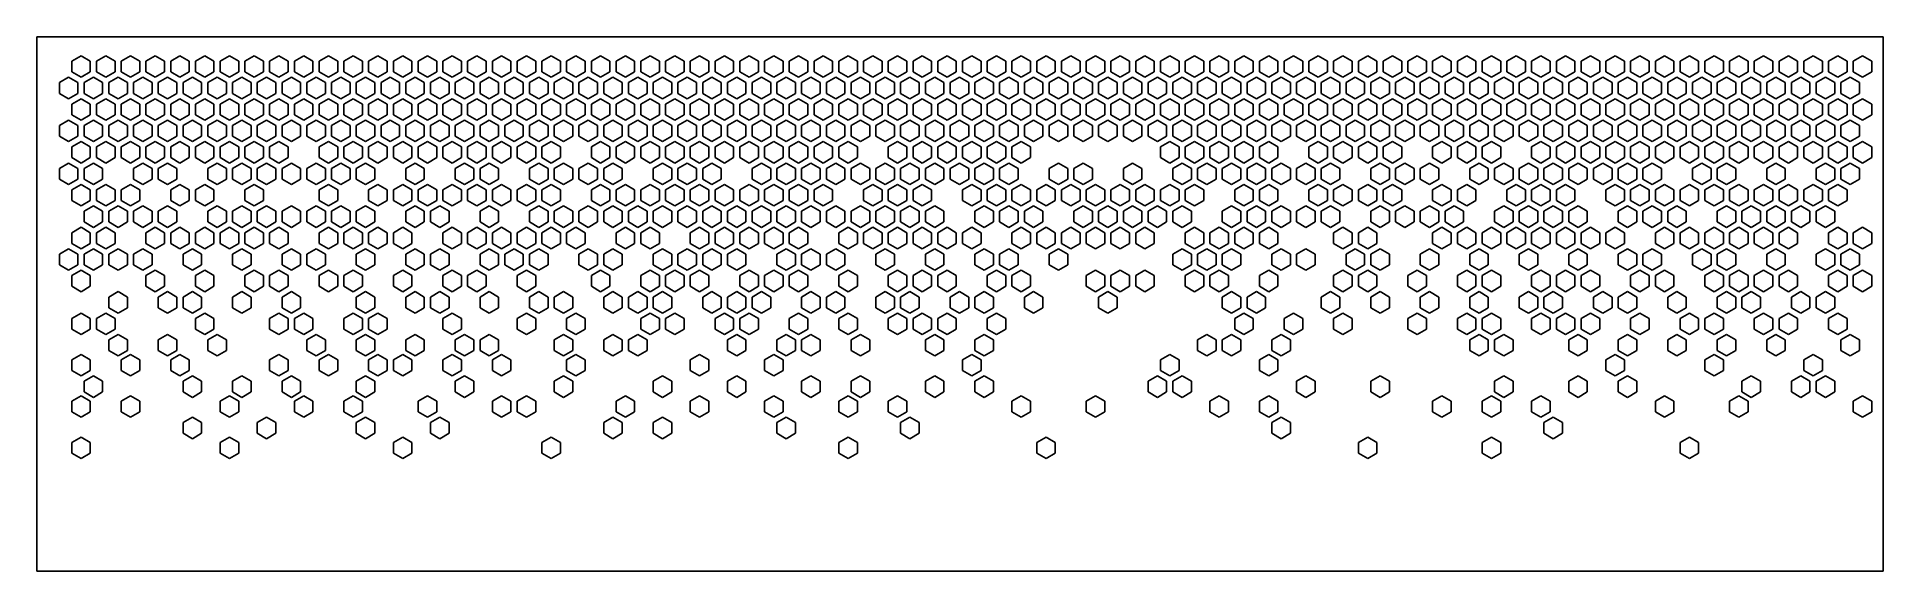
# Model space of a CAD drawing. Header units: millimetres. Extents: x 9733 to 10566, y 2888 to 3129.
import ezdxf

# ---------------------------------------------------------------- set-up
doc = ezdxf.new("R2010")
doc.units = ezdxf.units.MM
doc.layers.get('0').update_dxf_attribs({"color": 1, "true_color": 0xff0000})

msp = doc.modelspace()

# ---------------------------------------------------------------- linework, layer by layer
for p, q in [((10566.35, 3129.04), (9733.25, 3129.04)), ((9733.25, 3129.04), (9733.25, 2888.14)), ((10566.35, 2888.14), (10566.35, 3129.04)), ((9748.96, 3118.11), (9753.15, 3120.53)), ((9748.96, 3113.27), (9748.96, 3118.11)), ((9753.15, 3120.53), (9757.33, 3118.11)), ((9757.33, 3118.11), (9757.33, 3113.27)), ((9764.31, 3120.53), (9760.12, 3118.11)), ((9760.12, 3118.11), (9760.12, 3113.27)), ((9768.5, 3118.11), (9764.31, 3120.53)), ((9768.5, 3113.27), (9768.5, 3118.11)), ((9775.48, 3120.53), (9771.29, 3118.11)), ((9771.29, 3118.11), (9771.29, 3113.27)), ((9779.66, 3118.11), (9775.48, 3120.53)), ((9779.66, 3113.27), (9779.66, 3118.11)), ((9786.64, 3120.53), (9782.45, 3118.11)), ((9782.45, 3118.11), (9782.45, 3113.27)), ((9790.83, 3118.11), (9786.64, 3120.53)), ((9790.83, 3113.27), (9790.83, 3118.11)), ((9797.81, 3120.53), (9793.62, 3118.11)), ((9793.62, 3118.11), (9793.62, 3113.27)), ((9802, 3118.11), (9797.81, 3120.53)), ((9802, 3113.27), (9802, 3118.11)), ((9808.97, 3120.53), (9804.79, 3118.11)), ((9804.79, 3118.11), (9804.79, 3113.27)), ((9813.16, 3118.11), (9808.97, 3120.53)), ((9813.16, 3113.27), (9813.16, 3118.11)), ((9820.14, 3120.53), (9815.95, 3118.11)), ((9815.95, 3118.11), (9815.95, 3113.27)), ((9824.33, 3118.11), (9820.14, 3120.53)), ((9824.33, 3113.27), (9824.33, 3118.11)), ((9831.31, 3120.53), (9827.12, 3118.11)), ((9827.12, 3118.11), (9827.12, 3113.27)), ((9835.49, 3118.11), (9831.31, 3120.53)), ((9835.49, 3113.27), (9835.49, 3118.11)), ((9842.47, 3120.53), (9838.28, 3118.11)), ((9838.28, 3118.11), (9838.28, 3113.27)), ((9846.66, 3118.11), (9842.47, 3120.53)), ((9846.66, 3113.27), (9846.66, 3118.11)), ((9853.64, 3120.53), (9849.45, 3118.11)), ((9849.45, 3118.11), (9849.45, 3113.27)), ((9857.83, 3118.11), (9853.64, 3120.53)), ((9857.83, 3113.27), (9857.83, 3118.11)), ((9864.8, 3120.53), (9860.62, 3118.11)), ((9860.62, 3118.11), (9860.62, 3113.27)), ((9868.99, 3118.11), (9864.8, 3120.53)), ((9868.99, 3113.27), (9868.99, 3118.11)), ((9875.97, 3120.53), (9871.78, 3118.11)), ((9871.78, 3118.11), (9871.78, 3113.27)), ((9880.16, 3118.11), (9875.97, 3120.53)), ((9880.16, 3113.27), (9880.16, 3118.11)), ((9887.14, 3120.53), (9882.95, 3118.11)), ((9882.95, 3118.11), (9882.95, 3113.27)), ((9891.32, 3118.11), (9887.14, 3120.53)), ((9891.32, 3113.27), (9891.32, 3118.11)), ((9898.3, 3120.53), (9894.11, 3118.11)), ((9894.11, 3118.11), (9894.11, 3113.27)), ((9902.49, 3118.11), (9898.3, 3120.53)), ((9902.49, 3113.27), (9902.49, 3118.11)), ((9909.47, 3120.53), (9905.28, 3118.11)), ((9905.28, 3118.11), (9905.28, 3113.27)), ((9913.66, 3118.11), (9909.47, 3120.53)), ((9913.66, 3113.27), (9913.66, 3118.11)), ((9920.63, 3120.53), (9916.45, 3118.11)), ((9916.45, 3118.11), (9916.45, 3113.27)), ((9924.82, 3118.11), (9920.63, 3120.53)), ((9924.82, 3113.27), (9924.82, 3118.11)), ((9931.8, 3120.53), (9927.61, 3118.11)), ((9927.61, 3118.11), (9927.61, 3113.27)), ((9935.99, 3118.11), (9931.8, 3120.53)), ((9935.99, 3113.27), (9935.99, 3118.11)), ((9942.97, 3120.53), (9938.78, 3118.11)), ((9938.78, 3118.11), (9938.78, 3113.27)), ((9947.15, 3118.11), (9942.97, 3120.53)), ((9947.15, 3113.27), (9947.15, 3118.11)), ((9954.13, 3120.53), (9949.94, 3118.11)), ((9949.94, 3118.11), (9949.94, 3113.27)), ((9958.32, 3118.11), (9954.13, 3120.53)), ((9958.32, 3113.27), (9958.32, 3118.11)), ((9965.3, 3120.53), (9961.11, 3118.11)), ((9961.11, 3118.11), (9961.11, 3113.27)), ((9969.49, 3118.11), (9965.3, 3120.53)), ((9969.49, 3113.27), (9969.49, 3118.11)), ((9976.46, 3120.53), (9972.28, 3118.11)), ((9972.28, 3118.11), (9972.28, 3113.27)), ((9980.65, 3118.11), (9976.46, 3120.53)), ((9980.65, 3113.27), (9980.65, 3118.11)), ((9987.63, 3120.53), (9983.44, 3118.11)), ((9983.44, 3118.11), (9983.44, 3113.27)), ((9991.82, 3118.11), (9987.63, 3120.53)), ((9991.82, 3113.27), (9991.82, 3118.11)), ((9998.8, 3120.53), (9994.61, 3118.11)), ((9994.61, 3118.11), (9994.61, 3113.27)), ((10002.98, 3118.11), (9998.8, 3120.53)), ((10002.98, 3113.27), (10002.98, 3118.11)), ((10009.96, 3120.53), (10005.77, 3118.11)), ((10005.77, 3118.11), (10005.77, 3113.27)), ((10014.15, 3118.11), (10009.96, 3120.53)), ((10014.15, 3113.27), (10014.15, 3118.11)), ((10021.13, 3120.53), (10016.94, 3118.11)), ((10016.94, 3118.11), (10016.94, 3113.27)), ((10025.32, 3118.11), (10021.13, 3120.53)), ((10025.32, 3113.27), (10025.32, 3118.11)), ((10032.29, 3120.53), (10028.11, 3118.11)), ((10028.11, 3118.11), (10028.11, 3113.27)), ((10036.48, 3118.11), (10032.29, 3120.53)), ((10036.48, 3113.27), (10036.48, 3118.11)), ((10043.46, 3120.53), (10039.27, 3118.11)), ((10039.27, 3118.11), (10039.27, 3113.27)), ((10047.65, 3118.11), (10043.46, 3120.53)), ((10047.65, 3113.27), (10047.65, 3118.11)), ((10054.63, 3120.53), (10050.44, 3118.11)), ((10050.44, 3118.11), (10050.44, 3113.27)), ((10058.81, 3118.11), (10054.63, 3120.53)), ((10058.81, 3113.27), (10058.81, 3118.11)), ((10065.79, 3120.53), (10061.6, 3118.11)), ((10061.6, 3118.11), (10061.6, 3113.27)), ((10069.98, 3118.11), (10065.79, 3120.53)), ((10069.98, 3113.27), (10069.98, 3118.11)), ((10076.96, 3120.53), (10072.77, 3118.11)), ((10072.77, 3118.11), (10072.77, 3113.27)), ((10081.15, 3118.11), (10076.96, 3120.53)), ((10081.15, 3113.27), (10081.15, 3118.11)), ((10088.12, 3120.53), (10083.94, 3118.11)), ((10083.94, 3118.11), (10083.94, 3113.27)), ((10092.31, 3118.11), (10088.12, 3120.53)), ((10092.31, 3113.27), (10092.31, 3118.11)), ((10099.29, 3120.53), (10095.1, 3118.11)), ((10095.1, 3118.11), (10095.1, 3113.27)), ((10103.48, 3118.11), (10099.29, 3120.53)), ((10103.48, 3113.27), (10103.48, 3118.11)), ((10110.46, 3120.53), (10106.27, 3118.11)), ((10106.27, 3118.11), (10106.27, 3113.27)), ((10114.64, 3118.11), (10110.46, 3120.53)), ((10114.64, 3113.27), (10114.64, 3118.11)), ((10121.62, 3120.53), (10117.43, 3118.11)), ((10117.43, 3118.11), (10117.43, 3113.27)), ((10125.81, 3118.11), (10121.62, 3120.53)), ((10125.81, 3113.27), (10125.81, 3118.11)), ((10132.79, 3120.53), (10128.6, 3118.11)), ((10128.6, 3118.11), (10128.6, 3113.27)), ((10136.98, 3118.11), (10132.79, 3120.53)), ((10136.98, 3113.27), (10136.98, 3118.11)), ((10143.95, 3120.53), (10139.77, 3118.11)), ((10139.77, 3118.11), (10139.77, 3113.27)), ((10148.14, 3118.11), (10143.95, 3120.53)), ((10148.14, 3113.27), (10148.14, 3118.11)), ((10155.12, 3120.53), (10150.93, 3118.11)), ((10150.93, 3118.11), (10150.93, 3113.27)), ((10159.31, 3118.11), (10155.12, 3120.53)), ((10159.31, 3113.27), (10159.31, 3118.11)), ((10166.29, 3120.53), (10162.1, 3118.11)), ((10162.1, 3118.11), (10162.1, 3113.27)), ((10170.47, 3118.11), (10166.29, 3120.53)), ((10170.47, 3113.27), (10170.47, 3118.11)), ((10177.45, 3120.53), (10173.26, 3118.11)), ((10173.26, 3118.11), (10173.26, 3113.27)), ((10181.64, 3118.11), (10177.45, 3120.53)), ((10181.64, 3113.27), (10181.64, 3118.11)), ((10188.62, 3120.53), (10184.43, 3118.11)), ((10184.43, 3118.11), (10184.43, 3113.27)), ((10192.81, 3118.11), (10188.62, 3120.53)), ((10192.81, 3113.27), (10192.81, 3118.11)), ((10199.78, 3120.53), (10195.6, 3118.11)), ((10195.6, 3118.11), (10195.6, 3113.27)), ((10203.97, 3118.11), (10199.78, 3120.53)), ((10203.97, 3113.27), (10203.97, 3118.11)), ((10210.95, 3120.53), (10206.76, 3118.11)), ((10206.76, 3118.11), (10206.76, 3113.27)), ((10215.14, 3118.11), (10210.95, 3120.53)), ((10215.14, 3113.27), (10215.14, 3118.11)), ((10222.12, 3120.53), (10217.93, 3118.11)), ((10217.93, 3118.11), (10217.93, 3113.27)), ((10226.3, 3118.11), (10222.12, 3120.53)), ((10226.3, 3113.27), (10226.3, 3118.11)), ((10233.28, 3120.53), (10229.09, 3118.11)), ((10229.09, 3118.11), (10229.09, 3113.27)), ((10237.47, 3118.11), (10233.28, 3120.53)), ((10237.47, 3113.27), (10237.47, 3118.11)), ((10244.45, 3120.53), (10240.26, 3118.11)), ((10240.26, 3118.11), (10240.26, 3113.27)), ((10248.63, 3118.11), (10244.45, 3120.53)), ((10248.63, 3113.27), (10248.63, 3118.11)), ((10255.61, 3120.53), (10251.43, 3118.11)), ((10251.43, 3118.11), (10251.43, 3113.27)), ((10259.8, 3118.11), (10255.61, 3120.53)), ((10259.8, 3113.27), (10259.8, 3118.11)), ((10266.78, 3120.53), (10262.59, 3118.11)), ((10262.59, 3118.11), (10262.59, 3113.27)), ((10270.97, 3118.11), (10266.78, 3120.53)), ((10270.97, 3113.27), (10270.97, 3118.11)), ((10277.94, 3120.53), (10273.76, 3118.11)), ((10273.76, 3118.11), (10273.76, 3113.27)), ((10282.13, 3118.11), (10277.94, 3120.53)), ((10282.13, 3113.27), (10282.13, 3118.11)), ((10289.11, 3120.53), (10284.92, 3118.11)), ((10284.92, 3118.11), (10284.92, 3113.27)), ((10293.3, 3118.11), (10289.11, 3120.53)), ((10293.3, 3113.27), (10293.3, 3118.11)), ((10300.28, 3120.53), (10296.09, 3118.11)), ((10296.09, 3118.11), (10296.09, 3113.27)), ((10304.46, 3118.11), (10300.28, 3120.53)), ((10304.46, 3113.27), (10304.46, 3118.11)), ((10311.44, 3120.53), (10307.25, 3118.11)), ((10307.25, 3118.11), (10307.25, 3113.27)), ((10315.63, 3118.11), (10311.44, 3120.53)), ((10315.63, 3113.27), (10315.63, 3118.11)), ((10322.61, 3120.53), (10318.42, 3118.11)), ((10318.42, 3118.11), (10318.42, 3113.27)), ((10326.8, 3118.11), (10322.61, 3120.53)), ((10326.8, 3113.27), (10326.8, 3118.11)), ((10333.77, 3120.53), (10329.59, 3118.11)), ((10329.59, 3118.11), (10329.59, 3113.27)), ((10337.96, 3118.11), (10333.77, 3120.53)), ((10337.96, 3113.27), (10337.96, 3118.11)), ((10344.94, 3120.53), (10340.75, 3118.11)), ((10340.75, 3118.11), (10340.75, 3113.27)), ((10349.13, 3118.11), (10344.94, 3120.53)), ((10349.13, 3113.27), (10349.13, 3118.11)), ((10356.11, 3120.53), (10351.92, 3118.11)), ((10351.92, 3118.11), (10351.92, 3113.27)), ((10360.29, 3118.11), (10356.11, 3120.53)), ((10360.29, 3113.27), (10360.29, 3118.11)), ((10367.27, 3120.53), (10363.08, 3118.11)), ((10363.08, 3118.11), (10363.08, 3113.27)), ((10371.46, 3118.11), (10367.27, 3120.53)), ((10371.46, 3113.27), (10371.46, 3118.11)), ((10378.44, 3120.53), (10374.25, 3118.11)), ((10374.25, 3118.11), (10374.25, 3113.27)), ((10382.63, 3118.11), (10378.44, 3120.53)), ((10382.63, 3113.27), (10382.63, 3118.11)), ((10389.6, 3120.53), (10385.42, 3118.11)), ((10385.42, 3118.11), (10385.42, 3113.27)), ((10393.79, 3118.11), (10389.6, 3120.53)), ((10393.79, 3113.27), (10393.79, 3118.11)), ((10400.77, 3120.53), (10396.58, 3118.11)), ((10396.58, 3118.11), (10396.58, 3113.27)), ((10404.96, 3118.11), (10400.77, 3120.53)), ((10404.96, 3113.27), (10404.96, 3118.11)), ((10411.94, 3120.53), (10407.75, 3118.11)), ((10407.75, 3118.11), (10407.75, 3113.27)), ((10416.12, 3118.11), (10411.94, 3120.53)), ((10416.12, 3113.27), (10416.12, 3118.11)), ((10423.1, 3120.53), (10418.91, 3118.11)), ((10418.91, 3118.11), (10418.91, 3113.27)), ((10427.29, 3118.11), (10423.1, 3120.53)), ((10427.29, 3113.27), (10427.29, 3118.11)), ((10434.27, 3120.53), (10430.08, 3118.11)), ((10430.08, 3118.11), (10430.08, 3113.27)), ((10438.46, 3118.11), (10434.27, 3120.53)), ((10438.46, 3113.27), (10438.46, 3118.11)), ((10445.43, 3120.53), (10441.25, 3118.11)), ((10441.25, 3118.11), (10441.25, 3113.27)), ((10449.62, 3118.11), (10445.43, 3120.53)), ((10449.62, 3113.27), (10449.62, 3118.11)), ((10456.6, 3120.53), (10452.41, 3118.11)), ((10452.41, 3118.11), (10452.41, 3113.27)), ((10460.79, 3118.11), (10456.6, 3120.53)), ((10460.79, 3113.27), (10460.79, 3118.11)), ((10467.77, 3120.53), (10463.58, 3118.11)), ((10463.58, 3118.11), (10463.58, 3113.27)), ((10471.95, 3118.11), (10467.77, 3120.53)), ((10471.95, 3113.27), (10471.95, 3118.11)), ((10478.93, 3120.53), (10474.74, 3118.11)), ((10474.74, 3118.11), (10474.74, 3113.27)), ((10483.12, 3118.11), (10478.93, 3120.53)), ((10483.12, 3113.27), (10483.12, 3118.11)), ((10490.1, 3120.53), (10485.91, 3118.11)), ((10485.91, 3118.11), (10485.91, 3113.27)), ((10494.29, 3118.11), (10490.1, 3120.53)), ((10494.29, 3113.27), (10494.29, 3118.11)), ((10501.26, 3120.53), (10497.08, 3118.11)), ((10497.08, 3118.11), (10497.08, 3113.27)), ((10505.45, 3118.11), (10501.26, 3120.53)), ((10505.45, 3113.27), (10505.45, 3118.11)), ((10512.43, 3120.53), (10508.24, 3118.11)), ((10508.24, 3118.11), (10508.24, 3113.27)), ((10516.62, 3118.11), (10512.43, 3120.53)), ((10516.62, 3113.27), (10516.62, 3118.11)), ((10523.6, 3120.53), (10519.41, 3118.11)), ((10519.41, 3118.11), (10519.41, 3113.27)), ((10527.78, 3118.11), (10523.6, 3120.53)), ((10527.78, 3113.27), (10527.78, 3118.11)), ((10534.76, 3120.53), (10530.57, 3118.11)), ((10530.57, 3118.11), (10530.57, 3113.27)), ((10538.95, 3118.11), (10534.76, 3120.53)), ((10538.95, 3113.27), (10538.95, 3118.11)), ((10545.93, 3120.53), (10541.74, 3118.11)), ((10541.74, 3118.11), (10541.74, 3113.27)), ((10550.12, 3118.11), (10545.93, 3120.53)), ((10550.12, 3113.27), (10550.12, 3118.11)), ((10557.09, 3120.53), (10552.91, 3118.11)), ((10552.91, 3118.11), (10552.91, 3113.27)), ((10561.28, 3118.11), (10557.09, 3120.53)), ((10561.28, 3113.27), (10561.28, 3118.11)), ((9743.37, 3108.44), (9747.56, 3110.86)), ((9743.37, 3103.6), (9743.37, 3108.44)), ((9747.56, 3110.86), (9751.75, 3108.44)), ((9753.15, 3110.85), (9748.96, 3113.27)), ((9751.75, 3108.44), (9751.75, 3103.6)), ((9757.33, 3113.27), (9753.15, 3110.85)), ((9754.54, 3108.44), (9758.73, 3110.86)), ((9754.54, 3103.6), (9754.54, 3108.44)), ((9758.73, 3110.86), (9762.92, 3108.44)), ((9760.12, 3113.27), (9764.31, 3110.85)), ((9762.92, 3108.44), (9762.92, 3103.6)), ((9764.31, 3110.85), (9768.5, 3113.27)), ((9765.71, 3108.44), (9769.89, 3110.86)), ((9765.71, 3103.6), (9765.71, 3108.44)), ((9769.89, 3110.86), (9774.08, 3108.44)), ((9771.29, 3113.27), (9775.48, 3110.85)), ((9774.08, 3108.44), (9774.08, 3103.6)), ((9775.48, 3110.85), (9779.66, 3113.27)), ((9776.87, 3108.44), (9781.06, 3110.86)), ((9776.87, 3103.6), (9776.87, 3108.44)), ((9781.06, 3110.86), (9785.25, 3108.44)), ((9782.45, 3113.27), (9786.64, 3110.85)), ((9785.25, 3108.44), (9785.25, 3103.6)), ((9786.64, 3110.85), (9790.83, 3113.27)), ((9788.04, 3108.44), (9792.23, 3110.86)), ((9788.04, 3103.6), (9788.04, 3108.44)), ((9792.23, 3110.86), (9796.41, 3108.44)), ((9793.62, 3113.27), (9797.81, 3110.85)), ((9796.41, 3108.44), (9796.41, 3103.6)), ((9797.81, 3110.85), (9802, 3113.27)), ((9799.2, 3108.44), (9803.39, 3110.86)), ((9799.2, 3103.6), (9799.2, 3108.44)), ((9803.39, 3110.86), (9807.58, 3108.44)), ((9804.79, 3113.27), (9808.97, 3110.85)), ((9807.58, 3108.44), (9807.58, 3103.6)), ((9808.97, 3110.85), (9813.16, 3113.27)), ((9810.37, 3108.44), (9814.56, 3110.86)), ((9810.37, 3103.6), (9810.37, 3108.44)), ((9814.56, 3110.86), (9818.75, 3108.44)), ((9815.95, 3113.27), (9820.14, 3110.85)), ((9818.75, 3108.44), (9818.75, 3103.6)), ((9820.14, 3110.85), (9824.33, 3113.27)), ((9821.54, 3108.44), (9825.72, 3110.86)), ((9821.54, 3103.6), (9821.54, 3108.44)), ((9825.72, 3110.86), (9829.91, 3108.44)), ((9827.12, 3113.27), (9831.31, 3110.85)), ((9829.91, 3108.44), (9829.91, 3103.6)), ((9831.31, 3110.85), (9835.49, 3113.27)), ((9832.7, 3108.44), (9836.89, 3110.86)), ((9832.7, 3103.6), (9832.7, 3108.44)), ((9836.89, 3110.86), (9841.08, 3108.44)), ((9838.28, 3113.27), (9842.47, 3110.85)), ((9841.08, 3108.44), (9841.08, 3103.6)), ((9842.47, 3110.85), (9846.66, 3113.27)), ((9843.87, 3108.44), (9848.06, 3110.86)), ((9843.87, 3103.6), (9843.87, 3108.44)), ((9848.06, 3110.86), (9852.24, 3108.44)), ((9849.45, 3113.27), (9853.64, 3110.85)), ((9852.24, 3108.44), (9852.24, 3103.6)), ((9853.64, 3110.85), (9857.83, 3113.27)), ((9855.03, 3108.44), (9859.22, 3110.86)), ((9855.03, 3103.6), (9855.03, 3108.44)), ((9859.22, 3110.86), (9863.41, 3108.44)), ((9860.62, 3113.27), (9864.8, 3110.85)), ((9863.41, 3108.44), (9863.41, 3103.6)), ((9864.8, 3110.85), (9868.99, 3113.27)), ((9866.2, 3108.44), (9870.39, 3110.86)), ((9866.2, 3103.6), (9866.2, 3108.44)), ((9870.39, 3110.86), (9874.58, 3108.44)), ((9871.78, 3113.27), (9875.97, 3110.85)), ((9874.58, 3108.44), (9874.58, 3103.6)), ((9875.97, 3110.85), (9880.16, 3113.27)), ((9877.37, 3108.44), (9881.55, 3110.86)), ((9877.37, 3103.6), (9877.37, 3108.44)), ((9881.55, 3110.86), (9885.74, 3108.44)), ((9882.95, 3113.27), (9887.14, 3110.85)), ((9885.74, 3108.44), (9885.74, 3103.6)), ((9887.14, 3110.85), (9891.32, 3113.27)), ((9888.53, 3108.44), (9892.72, 3110.86)), ((9888.53, 3103.6), (9888.53, 3108.44)), ((9892.72, 3110.86), (9896.91, 3108.44)), ((9894.11, 3113.27), (9898.3, 3110.85)), ((9896.91, 3108.44), (9896.91, 3103.6)), ((9898.3, 3110.85), (9902.49, 3113.27)), ((9899.7, 3108.44), (9903.89, 3110.86)), ((9899.7, 3103.6), (9899.7, 3108.44)), ((9903.89, 3110.86), (9908.07, 3108.44)), ((9905.28, 3113.27), (9909.47, 3110.85)), ((9908.07, 3108.44), (9908.07, 3103.6)), ((9909.47, 3110.85), (9913.66, 3113.27)), ((9910.86, 3108.44), (9915.05, 3110.86)), ((9910.86, 3103.6), (9910.86, 3108.44)), ((9915.05, 3110.86), (9919.24, 3108.44)), ((9916.45, 3113.27), (9920.63, 3110.85)), ((9919.24, 3108.44), (9919.24, 3103.6)), ((9920.63, 3110.85), (9924.82, 3113.27)), ((9922.03, 3108.44), (9926.22, 3110.86)), ((9922.03, 3103.6), (9922.03, 3108.44)), ((9926.22, 3110.86), (9930.41, 3108.44)), ((9927.61, 3113.27), (9931.8, 3110.85)), ((9930.41, 3108.44), (9930.41, 3103.6)), ((9931.8, 3110.85), (9935.99, 3113.27)), ((9933.2, 3108.44), (9937.38, 3110.86)), ((9933.2, 3103.6), (9933.2, 3108.44)), ((9937.38, 3110.86), (9941.57, 3108.44)), ((9938.78, 3113.27), (9942.97, 3110.85)), ((9941.57, 3108.44), (9941.57, 3103.6)), ((9942.97, 3110.85), (9947.15, 3113.27)), ((9944.36, 3108.44), (9948.55, 3110.86)), ((9944.36, 3103.6), (9944.36, 3108.44)), ((9948.55, 3110.86), (9952.74, 3108.44)), ((9949.94, 3113.27), (9954.13, 3110.85)), ((9952.74, 3108.44), (9952.74, 3103.6)), ((9954.13, 3110.85), (9958.32, 3113.27)), ((9955.53, 3108.44), (9959.72, 3110.86)), ((9955.53, 3103.6), (9955.53, 3108.44)), ((9959.72, 3110.86), (9963.9, 3108.44)), ((9961.11, 3113.27), (9965.3, 3110.85)), ((9963.9, 3108.44), (9963.9, 3103.6)), ((9965.3, 3110.85), (9969.49, 3113.27)), ((9966.69, 3108.44), (9970.88, 3110.86)), ((9966.69, 3103.6), (9966.69, 3108.44)), ((9970.88, 3110.86), (9975.07, 3108.44)), ((9972.28, 3113.27), (9976.46, 3110.85)), ((9975.07, 3108.44), (9975.07, 3103.6)), ((9976.46, 3110.85), (9980.65, 3113.27)), ((9977.86, 3108.44), (9982.05, 3110.86)), ((9977.86, 3103.6), (9977.86, 3108.44)), ((9982.05, 3110.86), (9986.24, 3108.44)), ((9983.44, 3113.27), (9987.63, 3110.85)), ((9986.24, 3108.44), (9986.24, 3103.6)), ((9987.63, 3110.85), (9991.82, 3113.27)), ((9989.03, 3108.44), (9993.21, 3110.86)), ((9989.03, 3103.6), (9989.03, 3108.44)), ((9993.21, 3110.86), (9997.4, 3108.44)), ((9994.61, 3113.27), (9998.8, 3110.85)), ((9997.4, 3108.44), (9997.4, 3103.6)), ((9998.8, 3110.85), (10002.98, 3113.27)), ((10000.19, 3108.44), (10004.38, 3110.86)), ((10000.19, 3103.6), (10000.19, 3108.44)), ((10004.38, 3110.86), (10008.57, 3108.44)), ((10005.77, 3113.27), (10009.96, 3110.85)), ((10008.57, 3108.44), (10008.57, 3103.6)), ((10009.96, 3110.85), (10014.15, 3113.27)), ((10011.36, 3108.44), (10015.54, 3110.86)), ((10011.36, 3103.6), (10011.36, 3108.44)), ((10015.54, 3110.86), (10019.73, 3108.44)), ((10016.94, 3113.27), (10021.13, 3110.85)), ((10019.73, 3108.44), (10019.73, 3103.6)), ((10021.13, 3110.85), (10025.32, 3113.27)), ((10022.52, 3108.44), (10026.71, 3110.86)), ((10022.52, 3103.6), (10022.52, 3108.44)), ((10026.71, 3110.86), (10030.9, 3108.44)), ((10028.11, 3113.27), (10032.29, 3110.85)), ((10030.9, 3108.44), (10030.9, 3103.6)), ((10032.29, 3110.85), (10036.48, 3113.27)), ((10033.69, 3108.44), (10037.88, 3110.86)), ((10033.69, 3103.6), (10033.69, 3108.44)), ((10037.88, 3110.86), (10042.06, 3108.44)), ((10039.27, 3113.27), (10043.46, 3110.85)), ((10042.06, 3108.44), (10042.06, 3103.6)), ((10043.46, 3110.85), (10047.65, 3113.27)), ((10044.85, 3108.44), (10049.04, 3110.86)), ((10044.85, 3103.6), (10044.85, 3108.44)), ((10049.04, 3110.86), (10053.23, 3108.44)), ((10050.44, 3113.27), (10054.63, 3110.85)), ((10053.23, 3108.44), (10053.23, 3103.6)), ((10054.63, 3110.85), (10058.81, 3113.27)), ((10056.02, 3108.44), (10060.21, 3110.86)), ((10056.02, 3103.6), (10056.02, 3108.44)), ((10060.21, 3110.86), (10064.4, 3108.44)), ((10061.6, 3113.27), (10065.79, 3110.85)), ((10064.4, 3108.44), (10064.4, 3103.6)), ((10065.79, 3110.85), (10069.98, 3113.27)), ((10067.19, 3108.44), (10071.37, 3110.86)), ((10067.19, 3103.6), (10067.19, 3108.44)), ((10071.37, 3110.86), (10075.56, 3108.44)), ((10072.77, 3113.27), (10076.96, 3110.85)), ((10075.56, 3108.44), (10075.56, 3103.6)), ((10076.96, 3110.85), (10081.15, 3113.27)), ((10078.35, 3108.44), (10082.54, 3110.86)), ((10078.35, 3103.6), (10078.35, 3108.44)), ((10082.54, 3110.86), (10086.73, 3108.44)), ((10083.94, 3113.27), (10088.12, 3110.85)), ((10086.73, 3108.44), (10086.73, 3103.6)), ((10088.12, 3110.85), (10092.31, 3113.27)), ((10089.52, 3108.44), (10093.71, 3110.86)), ((10089.52, 3103.6), (10089.52, 3108.44)), ((10093.71, 3110.86), (10097.89, 3108.44)), ((10095.1, 3113.27), (10099.29, 3110.85)), ((10097.89, 3108.44), (10097.89, 3103.6)), ((10099.29, 3110.85), (10103.48, 3113.27)), ((10100.68, 3108.44), (10104.87, 3110.86)), ((10100.68, 3103.6), (10100.68, 3108.44)), ((10104.87, 3110.86), (10109.06, 3108.44)), ((10106.27, 3113.27), (10110.46, 3110.85)), ((10109.06, 3108.44), (10109.06, 3103.6)), ((10110.46, 3110.85), (10114.64, 3113.27)), ((10111.85, 3108.44), (10116.04, 3110.86)), ((10111.85, 3103.6), (10111.85, 3108.44)), ((10116.04, 3110.86), (10120.23, 3108.44)), ((10117.43, 3113.27), (10121.62, 3110.85)), ((10120.23, 3108.44), (10120.23, 3103.6)), ((10121.62, 3110.85), (10125.81, 3113.27)), ((10123.02, 3108.44), (10127.2, 3110.86)), ((10123.02, 3103.6), (10123.02, 3108.44)), ((10127.2, 3110.86), (10131.39, 3108.44)), ((10128.6, 3113.27), (10132.79, 3110.85)), ((10131.39, 3108.44), (10131.39, 3103.6)), ((10132.79, 3110.85), (10136.98, 3113.27)), ((10134.18, 3108.44), (10138.37, 3110.86)), ((10134.18, 3103.6), (10134.18, 3108.44)), ((10138.37, 3110.86), (10142.56, 3108.44)), ((10139.77, 3113.27), (10143.95, 3110.85)), ((10142.56, 3108.44), (10142.56, 3103.6)), ((10143.95, 3110.85), (10148.14, 3113.27)), ((10145.35, 3108.44), (10149.54, 3110.86)), ((10145.35, 3103.6), (10145.35, 3108.44)), ((10149.54, 3110.86), (10153.72, 3108.44)), ((10150.93, 3113.27), (10155.12, 3110.85)), ((10153.72, 3108.44), (10153.72, 3103.6)), ((10155.12, 3110.85), (10159.31, 3113.27)), ((10156.51, 3108.44), (10160.7, 3110.86)), ((10156.51, 3103.6), (10156.51, 3108.44)), ((10160.7, 3110.86), (10164.89, 3108.44)), ((10162.1, 3113.27), (10166.29, 3110.85)), ((10164.89, 3108.44), (10164.89, 3103.6)), ((10166.29, 3110.85), (10170.47, 3113.27)), ((10167.68, 3108.44), (10171.87, 3110.86)), ((10167.68, 3103.6), (10167.68, 3108.44)), ((10171.87, 3110.86), (10176.06, 3108.44)), ((10173.26, 3113.27), (10177.45, 3110.85)), ((10176.06, 3108.44), (10176.06, 3103.6)), ((10177.45, 3110.85), (10181.64, 3113.27)), ((10178.85, 3108.44), (10183.03, 3110.86)), ((10178.85, 3103.6), (10178.85, 3108.44)), ((10183.03, 3110.86), (10187.22, 3108.44)), ((10184.43, 3113.27), (10188.62, 3110.85)), ((10187.22, 3108.44), (10187.22, 3103.6)), ((10188.62, 3110.85), (10192.81, 3113.27)), ((10190.01, 3108.44), (10194.2, 3110.86)), ((10190.01, 3103.6), (10190.01, 3108.44)), ((10194.2, 3110.86), (10198.39, 3108.44)), ((10195.6, 3113.27), (10199.78, 3110.85)), ((10198.39, 3108.44), (10198.39, 3103.6)), ((10199.78, 3110.85), (10203.97, 3113.27)), ((10201.18, 3108.44), (10205.37, 3110.86)), ((10201.18, 3103.6), (10201.18, 3108.44)), ((10205.37, 3110.86), (10209.55, 3108.44)), ((10206.76, 3113.27), (10210.95, 3110.85)), ((10209.55, 3108.44), (10209.55, 3103.6)), ((10210.95, 3110.85), (10215.14, 3113.27)), ((10212.34, 3108.44), (10216.53, 3110.86)), ((10212.34, 3103.6), (10212.34, 3108.44)), ((10216.53, 3110.86), (10220.72, 3108.44)), ((10217.93, 3113.27), (10222.12, 3110.85)), ((10220.72, 3108.44), (10220.72, 3103.6)), ((10222.12, 3110.85), (10226.3, 3113.27)), ((10223.51, 3108.44), (10227.7, 3110.86)), ((10223.51, 3103.6), (10223.51, 3108.44)), ((10227.7, 3110.86), (10231.89, 3108.44)), ((10229.09, 3113.27), (10233.28, 3110.85)), ((10231.89, 3108.44), (10231.89, 3103.6)), ((10233.28, 3110.85), (10237.47, 3113.27)), ((10234.68, 3108.44), (10238.86, 3110.86)), ((10234.68, 3103.6), (10234.68, 3108.44)), ((10238.86, 3110.86), (10243.05, 3108.44)), ((10240.26, 3113.27), (10244.45, 3110.85)), ((10243.05, 3108.44), (10243.05, 3103.6)), ((10244.45, 3110.85), (10248.63, 3113.27)), ((10245.84, 3108.44), (10250.03, 3110.86)), ((10245.84, 3103.6), (10245.84, 3108.44)), ((10250.03, 3110.86), (10254.22, 3108.44)), ((10251.43, 3113.27), (10255.61, 3110.85)), ((10254.22, 3108.44), (10254.22, 3103.6)), ((10255.61, 3110.85), (10259.8, 3113.27)), ((10257.01, 3108.44), (10261.2, 3110.86)), ((10257.01, 3103.6), (10257.01, 3108.44)), ((10261.2, 3110.86), (10265.38, 3108.44)), ((10262.59, 3113.27), (10266.78, 3110.85)), ((10265.38, 3108.44), (10265.38, 3103.6)), ((10266.78, 3110.85), (10270.97, 3113.27)), ((10268.17, 3108.44), (10272.36, 3110.86)), ((10268.17, 3103.6), (10268.17, 3108.44)), ((10272.36, 3110.86), (10276.55, 3108.44)), ((10273.76, 3113.27), (10277.94, 3110.85)), ((10276.55, 3108.44), (10276.55, 3103.6)), ((10277.94, 3110.85), (10282.13, 3113.27)), ((10279.34, 3108.44), (10283.53, 3110.86)), ((10279.34, 3103.6), (10279.34, 3108.44)), ((10283.53, 3110.86), (10287.72, 3108.44)), ((10284.92, 3113.27), (10289.11, 3110.85)), ((10287.72, 3108.44), (10287.72, 3103.6)), ((10289.11, 3110.85), (10293.3, 3113.27)), ((10290.51, 3108.44), (10294.69, 3110.86)), ((10290.51, 3103.6), (10290.51, 3108.44)), ((10294.69, 3110.86), (10298.88, 3108.44)), ((10296.09, 3113.27), (10300.28, 3110.85)), ((10298.88, 3108.44), (10298.88, 3103.6)), ((10300.28, 3110.85), (10304.46, 3113.27)), ((10301.67, 3108.44), (10305.86, 3110.86)), ((10301.67, 3103.6), (10301.67, 3108.44)), ((10305.86, 3110.86), (10310.05, 3108.44)), ((10307.25, 3113.27), (10311.44, 3110.85)), ((10310.05, 3108.44), (10310.05, 3103.6)), ((10311.44, 3110.85), (10315.63, 3113.27)), ((10312.84, 3108.44), (10317.03, 3110.86)), ((10312.84, 3103.6), (10312.84, 3108.44)), ((10317.03, 3110.86), (10321.21, 3108.44)), ((10318.42, 3113.27), (10322.61, 3110.85)), ((10321.21, 3108.44), (10321.21, 3103.6)), ((10322.61, 3110.85), (10326.8, 3113.27)), ((10324, 3108.44), (10328.19, 3110.86)), ((10324, 3103.6), (10324, 3108.44)), ((10328.19, 3110.86), (10332.38, 3108.44)), ((10329.59, 3113.27), (10333.77, 3110.85)), ((10332.38, 3108.44), (10332.38, 3103.6)), ((10333.77, 3110.85), (10337.96, 3113.27)), ((10335.17, 3108.44), (10339.36, 3110.86)), ((10335.17, 3103.6), (10335.17, 3108.44)), ((10339.36, 3110.86), (10343.55, 3108.44)), ((10340.75, 3113.27), (10344.94, 3110.85)), ((10343.55, 3108.44), (10343.55, 3103.6)), ((10344.94, 3110.85), (10349.13, 3113.27)), ((10346.34, 3108.44), (10350.52, 3110.86)), ((10346.34, 3103.6), (10346.34, 3108.44)), ((10350.52, 3110.86), (10354.71, 3108.44)), ((10351.92, 3113.27), (10356.11, 3110.85)), ((10354.71, 3108.44), (10354.71, 3103.6)), ((10356.11, 3110.85), (10360.29, 3113.27)), ((10357.5, 3108.44), (10361.69, 3110.86)), ((10357.5, 3103.6), (10357.5, 3108.44)), ((10361.69, 3110.86), (10365.88, 3108.44)), ((10363.08, 3113.27), (10367.27, 3110.85)), ((10365.88, 3108.44), (10365.88, 3103.6)), ((10367.27, 3110.85), (10371.46, 3113.27)), ((10368.67, 3108.44), (10372.86, 3110.86)), ((10368.67, 3103.6), (10368.67, 3108.44)), ((10372.86, 3110.86), (10377.04, 3108.44)), ((10374.25, 3113.27), (10378.44, 3110.85)), ((10377.04, 3108.44), (10377.04, 3103.6)), ((10378.44, 3110.85), (10382.63, 3113.27)), ((10379.83, 3108.44), (10384.02, 3110.86)), ((10379.83, 3103.6), (10379.83, 3108.44)), ((10384.02, 3110.86), (10388.21, 3108.44)), ((10385.42, 3113.27), (10389.6, 3110.85)), ((10388.21, 3108.44), (10388.21, 3103.6)), ((10389.6, 3110.85), (10393.79, 3113.27)), ((10391, 3108.44), (10395.19, 3110.86)), ((10391, 3103.6), (10391, 3108.44)), ((10395.19, 3110.86), (10399.38, 3108.44)), ((10396.58, 3113.27), (10400.77, 3110.85)), ((10399.38, 3108.44), (10399.38, 3103.6)), ((10400.77, 3110.85), (10404.96, 3113.27)), ((10402.17, 3108.44), (10406.35, 3110.86)), ((10402.17, 3103.6), (10402.17, 3108.44)), ((10406.35, 3110.86), (10410.54, 3108.44)), ((10407.75, 3113.27), (10411.94, 3110.85)), ((10410.54, 3108.44), (10410.54, 3103.6)), ((10411.94, 3110.85), (10416.12, 3113.27)), ((10413.33, 3108.44), (10417.52, 3110.86)), ((10413.33, 3103.6), (10413.33, 3108.44)), ((10417.52, 3110.86), (10421.71, 3108.44)), ((10418.91, 3113.27), (10423.1, 3110.85)), ((10421.71, 3108.44), (10421.71, 3103.6)), ((10423.1, 3110.85), (10427.29, 3113.27)), ((10424.5, 3108.44), (10428.69, 3110.86)), ((10424.5, 3103.6), (10424.5, 3108.44)), ((10428.69, 3110.86), (10432.87, 3108.44)), ((10430.08, 3113.27), (10434.27, 3110.85)), ((10432.87, 3108.44), (10432.87, 3103.6)), ((10434.27, 3110.85), (10438.46, 3113.27)), ((10435.66, 3108.44), (10439.85, 3110.86)), ((10435.66, 3103.6), (10435.66, 3108.44)), ((10439.85, 3110.86), (10444.04, 3108.44)), ((10441.25, 3113.27), (10445.43, 3110.85)), ((10444.04, 3108.44), (10444.04, 3103.6)), ((10445.43, 3110.85), (10449.62, 3113.27)), ((10446.83, 3108.44), (10451.02, 3110.86)), ((10446.83, 3103.6), (10446.83, 3108.44)), ((10451.02, 3110.86), (10455.21, 3108.44)), ((10452.41, 3113.27), (10456.6, 3110.85)), ((10455.21, 3108.44), (10455.21, 3103.6)), ((10456.6, 3110.85), (10460.79, 3113.27)), ((10458, 3108.44), (10462.18, 3110.86)), ((10458, 3103.6), (10458, 3108.44)), ((10462.18, 3110.86), (10466.37, 3108.44)), ((10463.58, 3113.27), (10467.77, 3110.85)), ((10466.37, 3108.44), (10466.37, 3103.6)), ((10467.77, 3110.85), (10471.95, 3113.27)), ((10469.16, 3108.44), (10473.35, 3110.86)), ((10469.16, 3103.6), (10469.16, 3108.44)), ((10473.35, 3110.86), (10477.54, 3108.44)), ((10474.74, 3113.27), (10478.93, 3110.85)), ((10477.54, 3108.44), (10477.54, 3103.6)), ((10478.93, 3110.85), (10483.12, 3113.27)), ((10480.33, 3108.44), (10484.51, 3110.86)), ((10480.33, 3103.6), (10480.33, 3108.44)), ((10484.51, 3110.86), (10488.7, 3108.44)), ((10485.91, 3113.27), (10490.1, 3110.85)), ((10488.7, 3108.44), (10488.7, 3103.6)), ((10490.1, 3110.85), (10494.29, 3113.27)), ((10491.49, 3108.44), (10495.68, 3110.86)), ((10491.49, 3103.6), (10491.49, 3108.44)), ((10495.68, 3110.86), (10499.87, 3108.44)), ((10497.08, 3113.27), (10501.26, 3110.85)), ((10499.87, 3108.44), (10499.87, 3103.6)), ((10501.26, 3110.85), (10505.45, 3113.27)), ((10502.66, 3108.44), (10506.85, 3110.86)), ((10502.66, 3103.6), (10502.66, 3108.44)), ((10506.85, 3110.86), (10511.03, 3108.44)), ((10508.24, 3113.27), (10512.43, 3110.85)), ((10511.03, 3108.44), (10511.03, 3103.6)), ((10512.43, 3110.85), (10516.62, 3113.27)), ((10513.82, 3108.44), (10518.01, 3110.86)), ((10513.82, 3103.6), (10513.82, 3108.44)), ((10518.01, 3110.86), (10522.2, 3108.44)), ((10519.41, 3113.27), (10523.6, 3110.85)), ((10522.2, 3108.44), (10522.2, 3103.6)), ((10523.6, 3110.85), (10527.78, 3113.27)), ((10524.99, 3108.44), (10529.18, 3110.86)), ((10524.99, 3103.6), (10524.99, 3108.44)), ((10529.18, 3110.86), (10533.37, 3108.44)), ((10530.57, 3113.27), (10534.76, 3110.85)), ((10533.37, 3108.44), (10533.37, 3103.6)), ((10534.76, 3110.85), (10538.95, 3113.27)), ((10536.16, 3108.44), (10540.34, 3110.86)), ((10536.16, 3103.6), (10536.16, 3108.44)), ((10540.34, 3110.86), (10544.53, 3108.44)), ((10541.74, 3113.27), (10545.93, 3110.85)), ((10544.53, 3108.44), (10544.53, 3103.6)), ((10545.93, 3110.85), (10550.12, 3113.27)), ((10547.32, 3108.44), (10551.51, 3110.86)), ((10547.32, 3103.6), (10547.32, 3108.44)), ((10551.51, 3110.86), (10555.7, 3108.44)), ((10552.91, 3113.27), (10557.09, 3110.85)), ((10555.7, 3108.44), (10555.7, 3103.6)), ((10557.09, 3110.85), (10561.28, 3113.27)), ((9747.56, 3101.18), (9743.37, 3103.6)), ((9751.75, 3103.6), (9747.56, 3101.18)), ((9753.15, 3101.19), (9748.96, 3098.77)), ((9757.33, 3098.77), (9753.15, 3101.19)), ((9758.73, 3101.18), (9754.54, 3103.6)), ((9762.92, 3103.6), (9758.73, 3101.18)), ((9760.12, 3098.77), (9764.31, 3101.19)), ((9764.31, 3101.19), (9768.5, 3098.77)), ((9769.89, 3101.18), (9765.71, 3103.6)), ((9774.08, 3103.6), (9769.89, 3101.18)), ((9771.29, 3098.77), (9775.48, 3101.19)), ((9775.48, 3101.19), (9779.66, 3098.77)), ((9781.06, 3101.18), (9776.87, 3103.6)), ((9785.25, 3103.6), (9781.06, 3101.18)), ((9782.45, 3098.77), (9786.64, 3101.19)), ((9786.64, 3101.19), (9790.83, 3098.77)), ((9792.23, 3101.18), (9788.04, 3103.6)), ((9796.41, 3103.6), (9792.23, 3101.18)), ((9793.62, 3098.77), (9797.81, 3101.19)), ((9797.81, 3101.19), (9802, 3098.77)), ((9803.39, 3101.18), (9799.2, 3103.6)), ((9807.58, 3103.6), (9803.39, 3101.18)), ((9804.79, 3098.77), (9808.97, 3101.19)), ((9808.97, 3101.19), (9813.16, 3098.77)), ((9814.56, 3101.18), (9810.37, 3103.6)), ((9818.75, 3103.6), (9814.56, 3101.18)), ((9815.95, 3098.77), (9820.14, 3101.19)), ((9820.14, 3101.19), (9824.33, 3098.77)), ((9825.72, 3101.18), (9821.54, 3103.6)), ((9829.91, 3103.6), (9825.72, 3101.18)), ((9827.12, 3098.77), (9831.31, 3101.19)), ((9831.31, 3101.19), (9835.49, 3098.77)), ((9836.89, 3101.18), (9832.7, 3103.6)), ((9841.08, 3103.6), (9836.89, 3101.18)), ((9838.28, 3098.77), (9842.47, 3101.19)), ((9842.47, 3101.19), (9846.66, 3098.77)), ((9848.06, 3101.18), (9843.87, 3103.6)), ((9852.24, 3103.6), (9848.06, 3101.18)), ((9849.45, 3098.77), (9853.64, 3101.19)), ((9853.64, 3101.19), (9857.83, 3098.77)), ((9859.22, 3101.18), (9855.03, 3103.6)), ((9863.41, 3103.6), (9859.22, 3101.18)), ((9860.62, 3098.77), (9864.8, 3101.19)), ((9864.8, 3101.19), (9868.99, 3098.77)), ((9870.39, 3101.18), (9866.2, 3103.6)), ((9874.58, 3103.6), (9870.39, 3101.18)), ((9871.78, 3098.77), (9875.97, 3101.19)), ((9875.97, 3101.19), (9880.16, 3098.77)), ((9881.55, 3101.18), (9877.37, 3103.6)), ((9885.74, 3103.6), (9881.55, 3101.18)), ((9882.95, 3098.77), (9887.14, 3101.19)), ((9887.14, 3101.19), (9891.32, 3098.77)), ((9892.72, 3101.18), (9888.53, 3103.6)), ((9896.91, 3103.6), (9892.72, 3101.18)), ((9894.11, 3098.77), (9898.3, 3101.19)), ((9898.3, 3101.19), (9902.49, 3098.77)), ((9903.89, 3101.18), (9899.7, 3103.6)), ((9908.07, 3103.6), (9903.89, 3101.18)), ((9905.28, 3098.77), (9909.47, 3101.19)), ((9909.47, 3101.19), (9913.66, 3098.77)), ((9915.05, 3101.18), (9910.86, 3103.6)), ((9919.24, 3103.6), (9915.05, 3101.18)), ((9916.45, 3098.77), (9920.63, 3101.19)), ((9920.63, 3101.19), (9924.82, 3098.77)), ((9926.22, 3101.18), (9922.03, 3103.6)), ((9930.41, 3103.6), (9926.22, 3101.18)), ((9927.61, 3098.77), (9931.8, 3101.19)), ((9931.8, 3101.19), (9935.99, 3098.77)), ((9937.38, 3101.18), (9933.2, 3103.6)), ((9941.57, 3103.6), (9937.38, 3101.18)), ((9938.78, 3098.77), (9942.97, 3101.19)), ((9942.97, 3101.19), (9947.15, 3098.77)), ((9948.55, 3101.18), (9944.36, 3103.6)), ((9952.74, 3103.6), (9948.55, 3101.18)), ((9949.94, 3098.77), (9954.13, 3101.19)), ((9954.13, 3101.19), (9958.32, 3098.77)), ((9959.72, 3101.18), (9955.53, 3103.6)), ((9963.9, 3103.6), (9959.72, 3101.18)), ((9961.11, 3098.77), (9965.3, 3101.19)), ((9965.3, 3101.19), (9969.49, 3098.77)), ((9970.88, 3101.18), (9966.69, 3103.6)), ((9975.07, 3103.6), (9970.88, 3101.18)), ((9972.28, 3098.77), (9976.46, 3101.19)), ((9976.46, 3101.19), (9980.65, 3098.77)), ((9982.05, 3101.18), (9977.86, 3103.6)), ((9986.24, 3103.6), (9982.05, 3101.18)), ((9983.44, 3098.77), (9987.63, 3101.19)), ((9987.63, 3101.19), (9991.82, 3098.77)), ((9993.21, 3101.18), (9989.03, 3103.6)), ((9997.4, 3103.6), (9993.21, 3101.18)), ((9994.61, 3098.77), (9998.8, 3101.19)), ((9998.8, 3101.19), (10002.98, 3098.77)), ((10004.38, 3101.18), (10000.19, 3103.6)), ((10008.57, 3103.6), (10004.38, 3101.18)), ((10005.77, 3098.77), (10009.96, 3101.19)), ((10009.96, 3101.19), (10014.15, 3098.77)), ((10015.54, 3101.18), (10011.36, 3103.6)), ((10019.73, 3103.6), (10015.54, 3101.18)), ((10016.94, 3098.77), (10021.13, 3101.19)), ((10021.13, 3101.19), (10025.32, 3098.77)), ((10026.71, 3101.18), (10022.52, 3103.6)), ((10030.9, 3103.6), (10026.71, 3101.18)), ((10028.11, 3098.77), (10032.29, 3101.19)), ((10032.29, 3101.19), (10036.48, 3098.77)), ((10037.88, 3101.18), (10033.69, 3103.6)), ((10042.06, 3103.6), (10037.88, 3101.18)), ((10039.27, 3098.77), (10043.46, 3101.19)), ((10043.46, 3101.19), (10047.65, 3098.77)), ((10049.04, 3101.18), (10044.85, 3103.6)), ((10053.23, 3103.6), (10049.04, 3101.18)), ((10050.44, 3098.77), (10054.63, 3101.19)), ((10054.63, 3101.19), (10058.81, 3098.77)), ((10060.21, 3101.18), (10056.02, 3103.6)), ((10064.4, 3103.6), (10060.21, 3101.18)), ((10061.6, 3098.77), (10065.79, 3101.19)), ((10065.79, 3101.19), (10069.98, 3098.77)), ((10071.37, 3101.18), (10067.19, 3103.6)), ((10075.56, 3103.6), (10071.37, 3101.18)), ((10072.77, 3098.77), (10076.96, 3101.19)), ((10076.96, 3101.19), (10081.15, 3098.77)), ((10082.54, 3101.18), (10078.35, 3103.6)), ((10086.73, 3103.6), (10082.54, 3101.18)), ((10083.94, 3098.77), (10088.12, 3101.19)), ((10088.12, 3101.19), (10092.31, 3098.77)), ((10093.71, 3101.18), (10089.52, 3103.6)), ((10097.89, 3103.6), (10093.71, 3101.18)), ((10095.1, 3098.77), (10099.29, 3101.19)), ((10099.29, 3101.19), (10103.48, 3098.77)), ((10104.87, 3101.18), (10100.68, 3103.6)), ((10109.06, 3103.6), (10104.87, 3101.18)), ((10106.27, 3098.77), (10110.46, 3101.19)), ((10110.46, 3101.19), (10114.64, 3098.77)), ((10116.04, 3101.18), (10111.85, 3103.6)), ((10120.23, 3103.6), (10116.04, 3101.18)), ((10117.43, 3098.77), (10121.62, 3101.19)), ((10121.62, 3101.19), (10125.81, 3098.77)), ((10127.2, 3101.18), (10123.02, 3103.6)), ((10131.39, 3103.6), (10127.2, 3101.18)), ((10128.6, 3098.77), (10132.79, 3101.19)), ((10132.79, 3101.19), (10136.98, 3098.77)), ((10138.37, 3101.18), (10134.18, 3103.6)), ((10142.56, 3103.6), (10138.37, 3101.18)), ((10139.77, 3098.77), (10143.95, 3101.19)), ((10143.95, 3101.19), (10148.14, 3098.77)), ((10149.54, 3101.18), (10145.35, 3103.6)), ((10153.72, 3103.6), (10149.54, 3101.18)), ((10150.93, 3098.77), (10155.12, 3101.19)), ((10155.12, 3101.19), (10159.31, 3098.77)), ((10160.7, 3101.18), (10156.51, 3103.6)), ((10164.89, 3103.6), (10160.7, 3101.18)), ((10162.1, 3098.77), (10166.29, 3101.19)), ((10166.29, 3101.19), (10170.47, 3098.77)), ((10171.87, 3101.18), (10167.68, 3103.6)), ((10176.06, 3103.6), (10171.87, 3101.18)), ((10173.26, 3098.77), (10177.45, 3101.19)), ((10177.45, 3101.19), (10181.64, 3098.77)), ((10183.03, 3101.18), (10178.85, 3103.6)), ((10187.22, 3103.6), (10183.03, 3101.18)), ((10184.43, 3098.77), (10188.62, 3101.19)), ((10188.62, 3101.19), (10192.81, 3098.77)), ((10194.2, 3101.18), (10190.01, 3103.6)), ((10198.39, 3103.6), (10194.2, 3101.18)), ((10195.6, 3098.77), (10199.78, 3101.19)), ((10199.78, 3101.19), (10203.97, 3098.77)), ((10205.37, 3101.18), (10201.18, 3103.6)), ((10209.55, 3103.6), (10205.37, 3101.18)), ((10206.76, 3098.77), (10210.95, 3101.19)), ((10210.95, 3101.19), (10215.14, 3098.77)), ((10216.53, 3101.18), (10212.34, 3103.6)), ((10220.72, 3103.6), (10216.53, 3101.18)), ((10217.93, 3098.77), (10222.12, 3101.19)), ((10222.12, 3101.19), (10226.3, 3098.77)), ((10227.7, 3101.18), (10223.51, 3103.6)), ((10231.89, 3103.6), (10227.7, 3101.18)), ((10229.09, 3098.77), (10233.28, 3101.19)), ((10233.28, 3101.19), (10237.47, 3098.77)), ((10238.86, 3101.18), (10234.68, 3103.6)), ((10243.05, 3103.6), (10238.86, 3101.18)), ((10240.26, 3098.77), (10244.45, 3101.19)), ((10244.45, 3101.19), (10248.63, 3098.77)), ((10250.03, 3101.18), (10245.84, 3103.6)), ((10254.22, 3103.6), (10250.03, 3101.18)), ((10251.43, 3098.77), (10255.61, 3101.19)), ((10255.61, 3101.19), (10259.8, 3098.77)), ((10261.2, 3101.18), (10257.01, 3103.6)), ((10265.38, 3103.6), (10261.2, 3101.18)), ((10262.59, 3098.77), (10266.78, 3101.19)), ((10266.78, 3101.19), (10270.97, 3098.77)), ((10272.36, 3101.18), (10268.17, 3103.6)), ((10276.55, 3103.6), (10272.36, 3101.18)), ((10273.76, 3098.77), (10277.94, 3101.19)), ((10277.94, 3101.19), (10282.13, 3098.77)), ((10283.53, 3101.18), (10279.34, 3103.6)), ((10287.72, 3103.6), (10283.53, 3101.18)), ((10284.92, 3098.77), (10289.11, 3101.19)), ((10289.11, 3101.19), (10293.3, 3098.77)), ((10294.69, 3101.18), (10290.51, 3103.6)), ((10298.88, 3103.6), (10294.69, 3101.18)), ((10296.09, 3098.77), (10300.28, 3101.19)), ((10300.28, 3101.19), (10304.46, 3098.77)), ((10305.86, 3101.18), (10301.67, 3103.6)), ((10310.05, 3103.6), (10305.86, 3101.18)), ((10307.25, 3098.77), (10311.44, 3101.19)), ((10311.44, 3101.19), (10315.63, 3098.77)), ((10317.03, 3101.18), (10312.84, 3103.6)), ((10321.21, 3103.6), (10317.03, 3101.18)), ((10318.42, 3098.77), (10322.61, 3101.19)), ((10322.61, 3101.19), (10326.8, 3098.77)), ((10328.19, 3101.18), (10324, 3103.6)), ((10332.38, 3103.6), (10328.19, 3101.18)), ((10329.59, 3098.77), (10333.77, 3101.19)), ((10333.77, 3101.19), (10337.96, 3098.77)), ((10339.36, 3101.18), (10335.17, 3103.6)), ((10343.55, 3103.6), (10339.36, 3101.18)), ((10340.75, 3098.77), (10344.94, 3101.19)), ((10344.94, 3101.19), (10349.13, 3098.77)), ((10350.52, 3101.18), (10346.34, 3103.6)), ((10354.71, 3103.6), (10350.52, 3101.18)), ((10351.92, 3098.77), (10356.11, 3101.19)), ((10356.11, 3101.19), (10360.29, 3098.77)), ((10361.69, 3101.18), (10357.5, 3103.6)), ((10365.88, 3103.6), (10361.69, 3101.18)), ((10363.08, 3098.77), (10367.27, 3101.19)), ((10367.27, 3101.19), (10371.46, 3098.77)), ((10372.86, 3101.18), (10368.67, 3103.6)), ((10377.04, 3103.6), (10372.86, 3101.18)), ((10374.25, 3098.77), (10378.44, 3101.19)), ((10378.44, 3101.19), (10382.63, 3098.77)), ((10384.02, 3101.18), (10379.83, 3103.6)), ((10388.21, 3103.6), (10384.02, 3101.18)), ((10385.42, 3098.77), (10389.6, 3101.19)), ((10389.6, 3101.19), (10393.79, 3098.77)), ((10395.19, 3101.18), (10391, 3103.6)), ((10399.38, 3103.6), (10395.19, 3101.18)), ((10396.58, 3098.77), (10400.77, 3101.19)), ((10400.77, 3101.19), (10404.96, 3098.77)), ((10406.35, 3101.18), (10402.17, 3103.6)), ((10410.54, 3103.6), (10406.35, 3101.18)), ((10407.75, 3098.77), (10411.94, 3101.19)), ((10411.94, 3101.19), (10416.12, 3098.77)), ((10417.52, 3101.18), (10413.33, 3103.6)), ((10421.71, 3103.6), (10417.52, 3101.18)), ((10418.91, 3098.77), (10423.1, 3101.19)), ((10423.1, 3101.19), (10427.29, 3098.77)), ((10428.69, 3101.18), (10424.5, 3103.6)), ((10432.87, 3103.6), (10428.69, 3101.18)), ((10430.08, 3098.77), (10434.27, 3101.19)), ((10434.27, 3101.19), (10438.46, 3098.77)), ((10439.85, 3101.18), (10435.66, 3103.6)), ((10444.04, 3103.6), (10439.85, 3101.18)), ((10441.25, 3098.77), (10445.43, 3101.19)), ((10445.43, 3101.19), (10449.62, 3098.77)), ((10451.02, 3101.18), (10446.83, 3103.6)), ((10455.21, 3103.6), (10451.02, 3101.18)), ((10452.41, 3098.77), (10456.6, 3101.19)), ((10456.6, 3101.19), (10460.79, 3098.77)), ((10462.18, 3101.18), (10458, 3103.6)), ((10466.37, 3103.6), (10462.18, 3101.18)), ((10463.58, 3098.77), (10467.77, 3101.19)), ((10467.77, 3101.19), (10471.95, 3098.77)), ((10473.35, 3101.18), (10469.16, 3103.6)), ((10477.54, 3103.6), (10473.35, 3101.18)), ((10474.74, 3098.77), (10478.93, 3101.19)), ((10478.93, 3101.19), (10483.12, 3098.77)), ((10484.51, 3101.18), (10480.33, 3103.6)), ((10488.7, 3103.6), (10484.51, 3101.18)), ((10485.91, 3098.77), (10490.1, 3101.19)), ((10490.1, 3101.19), (10494.29, 3098.77)), ((10495.68, 3101.18), (10491.49, 3103.6)), ((10499.87, 3103.6), (10495.68, 3101.18)), ((10497.08, 3098.77), (10501.26, 3101.19)), ((10501.26, 3101.19), (10505.45, 3098.77)), ((10506.85, 3101.18), (10502.66, 3103.6)), ((10511.03, 3103.6), (10506.85, 3101.18)), ((10508.24, 3098.77), (10512.43, 3101.19)), ((10512.43, 3101.19), (10516.62, 3098.77)), ((10518.01, 3101.18), (10513.82, 3103.6)), ((10522.2, 3103.6), (10518.01, 3101.18)), ((10519.41, 3098.77), (10523.6, 3101.19)), ((10523.6, 3101.19), (10527.78, 3098.77)), ((10529.18, 3101.18), (10524.99, 3103.6)), ((10533.37, 3103.6), (10529.18, 3101.18)), ((10530.57, 3098.77), (10534.76, 3101.19)), ((10534.76, 3101.19), (10538.95, 3098.77)), ((10540.34, 3101.18), (10536.16, 3103.6)), ((10544.53, 3103.6), (10540.34, 3101.18)), ((10541.74, 3098.77), (10545.93, 3101.19)), ((10545.93, 3101.19), (10550.12, 3098.77)), ((10551.51, 3101.18), (10547.32, 3103.6)), ((10555.7, 3103.6), (10551.51, 3101.18)), ((10552.91, 3098.77), (10557.09, 3101.19)), ((10557.09, 3101.19), (10561.28, 3098.77)), ((9747.56, 3091.52), (9743.37, 3089.1)), ((9751.75, 3089.1), (9747.56, 3091.52)), ((9748.96, 3098.77), (9748.96, 3093.93)), ((9748.96, 3093.93), (9753.15, 3091.51)), ((9753.15, 3091.51), (9757.33, 3093.93)), ((9758.73, 3091.52), (9754.54, 3089.1)), ((9757.33, 3093.93), (9757.33, 3098.77)), ((9762.92, 3089.1), (9758.73, 3091.52)), ((9760.12, 3093.93), (9760.12, 3098.77)), ((9764.31, 3091.51), (9760.12, 3093.93)), ((9768.5, 3093.93), (9764.31, 3091.51)), ((9769.89, 3091.52), (9765.71, 3089.1)), ((9768.5, 3098.77), (9768.5, 3093.93)), ((9774.08, 3089.1), (9769.89, 3091.52)), ((9771.29, 3093.93), (9771.29, 3098.77)), ((9775.48, 3091.51), (9771.29, 3093.93)), ((9779.66, 3093.93), (9775.48, 3091.51)), ((9781.06, 3091.52), (9776.87, 3089.1)), ((9779.66, 3098.77), (9779.66, 3093.93)), ((9785.25, 3089.1), (9781.06, 3091.52)), ((9782.45, 3093.93), (9782.45, 3098.77)), ((9786.64, 3091.51), (9782.45, 3093.93)), ((9790.83, 3093.93), (9786.64, 3091.51)), ((9792.23, 3091.52), (9788.04, 3089.1)), ((9790.83, 3098.77), (9790.83, 3093.93)), ((9796.41, 3089.1), (9792.23, 3091.52)), ((9793.62, 3093.93), (9793.62, 3098.77)), ((9797.81, 3091.51), (9793.62, 3093.93)), ((9802, 3093.93), (9797.81, 3091.51)), ((9803.39, 3091.52), (9799.2, 3089.1)), ((9802, 3098.77), (9802, 3093.93)), ((9807.58, 3089.1), (9803.39, 3091.52)), ((9804.79, 3093.93), (9804.79, 3098.77)), ((9808.97, 3091.51), (9804.79, 3093.93)), ((9813.16, 3093.93), (9808.97, 3091.51)), ((9814.56, 3091.52), (9810.37, 3089.1)), ((9813.16, 3098.77), (9813.16, 3093.93)), ((9818.75, 3089.1), (9814.56, 3091.52)), ((9815.95, 3093.93), (9815.95, 3098.77)), ((9820.14, 3091.51), (9815.95, 3093.93)), ((9824.33, 3093.93), (9820.14, 3091.51)), ((9825.72, 3091.52), (9821.54, 3089.1)), ((9824.33, 3098.77), (9824.33, 3093.93)), ((9829.91, 3089.1), (9825.72, 3091.52)), ((9827.12, 3093.93), (9827.12, 3098.77)), ((9831.31, 3091.51), (9827.12, 3093.93)), ((9835.49, 3093.93), (9831.31, 3091.51)), ((9836.89, 3091.52), (9832.7, 3089.1)), ((9835.49, 3098.77), (9835.49, 3093.93)), ((9841.08, 3089.1), (9836.89, 3091.52)), ((9838.28, 3093.93), (9838.28, 3098.77)), ((9842.47, 3091.51), (9838.28, 3093.93)), ((9846.66, 3093.93), (9842.47, 3091.51)), ((9848.06, 3091.52), (9843.87, 3089.1)), ((9846.66, 3098.77), (9846.66, 3093.93)), ((9852.24, 3089.1), (9848.06, 3091.52)), ((9849.45, 3093.93), (9849.45, 3098.77)), ((9853.64, 3091.51), (9849.45, 3093.93)), ((9857.83, 3093.93), (9853.64, 3091.51)), ((9859.22, 3091.52), (9855.03, 3089.1)), ((9857.83, 3098.77), (9857.83, 3093.93)), ((9863.41, 3089.1), (9859.22, 3091.52)), ((9860.62, 3093.93), (9860.62, 3098.77)), ((9864.8, 3091.51), (9860.62, 3093.93)), ((9868.99, 3093.93), (9864.8, 3091.51)), ((9870.39, 3091.52), (9866.2, 3089.1)), ((9868.99, 3098.77), (9868.99, 3093.93)), ((9874.58, 3089.1), (9870.39, 3091.52)), ((9871.78, 3093.93), (9871.78, 3098.77)), ((9875.97, 3091.51), (9871.78, 3093.93)), ((9880.16, 3093.93), (9875.97, 3091.51)), ((9881.55, 3091.52), (9877.37, 3089.1)), ((9880.16, 3098.77), (9880.16, 3093.93)), ((9885.74, 3089.1), (9881.55, 3091.52)), ((9882.95, 3093.93), (9882.95, 3098.77)), ((9887.14, 3091.51), (9882.95, 3093.93)), ((9891.32, 3093.93), (9887.14, 3091.51)), ((9892.72, 3091.52), (9888.53, 3089.1)), ((9891.32, 3098.77), (9891.32, 3093.93)), ((9896.91, 3089.1), (9892.72, 3091.52)), ((9894.11, 3093.93), (9894.11, 3098.77)), ((9898.3, 3091.51), (9894.11, 3093.93)), ((9902.49, 3093.93), (9898.3, 3091.51)), ((9903.89, 3091.52), (9899.7, 3089.1)), ((9902.49, 3098.77), (9902.49, 3093.93)), ((9908.07, 3089.1), (9903.89, 3091.52)), ((9905.28, 3093.93), (9905.28, 3098.77)), ((9909.47, 3091.51), (9905.28, 3093.93)), ((9913.66, 3093.93), (9909.47, 3091.51)), ((9915.05, 3091.52), (9910.86, 3089.1)), ((9913.66, 3098.77), (9913.66, 3093.93)), ((9919.24, 3089.1), (9915.05, 3091.52)), ((9916.45, 3093.93), (9916.45, 3098.77)), ((9920.63, 3091.51), (9916.45, 3093.93)), ((9924.82, 3093.93), (9920.63, 3091.51)), ((9926.22, 3091.52), (9922.03, 3089.1)), ((9924.82, 3098.77), (9924.82, 3093.93)), ((9930.41, 3089.1), (9926.22, 3091.52)), ((9927.61, 3093.93), (9927.61, 3098.77)), ((9931.8, 3091.51), (9927.61, 3093.93)), ((9935.99, 3093.93), (9931.8, 3091.51)), ((9937.38, 3091.52), (9933.2, 3089.1)), ((9935.99, 3098.77), (9935.99, 3093.93)), ((9941.57, 3089.1), (9937.38, 3091.52)), ((9938.78, 3093.93), (9938.78, 3098.77)), ((9942.97, 3091.51), (9938.78, 3093.93)), ((9947.15, 3093.93), (9942.97, 3091.51)), ((9948.55, 3091.52), (9944.36, 3089.1)), ((9947.15, 3098.77), (9947.15, 3093.93)), ((9952.74, 3089.1), (9948.55, 3091.52)), ((9949.94, 3093.93), (9949.94, 3098.77)), ((9954.13, 3091.51), (9949.94, 3093.93)), ((9958.32, 3093.93), (9954.13, 3091.51)), ((9959.72, 3091.52), (9955.53, 3089.1)), ((9958.32, 3098.77), (9958.32, 3093.93)), ((9963.9, 3089.1), (9959.72, 3091.52)), ((9961.11, 3093.93), (9961.11, 3098.77)), ((9965.3, 3091.51), (9961.11, 3093.93)), ((9969.49, 3093.93), (9965.3, 3091.51)), ((9970.88, 3091.52), (9966.69, 3089.1)), ((9969.49, 3098.77), (9969.49, 3093.93)), ((9975.07, 3089.1), (9970.88, 3091.52)), ((9972.28, 3093.93), (9972.28, 3098.77)), ((9976.46, 3091.51), (9972.28, 3093.93)), ((9980.65, 3093.93), (9976.46, 3091.51)), ((9982.05, 3091.52), (9977.86, 3089.1)), ((9980.65, 3098.77), (9980.65, 3093.93)), ((9986.24, 3089.1), (9982.05, 3091.52)), ((9983.44, 3093.93), (9983.44, 3098.77)), ((9987.63, 3091.51), (9983.44, 3093.93)), ((9991.82, 3093.93), (9987.63, 3091.51)), ((9993.21, 3091.52), (9989.03, 3089.1)), ((9991.82, 3098.77), (9991.82, 3093.93)), ((9997.4, 3089.1), (9993.21, 3091.52)), ((9994.61, 3093.93), (9994.61, 3098.77)), ((9998.8, 3091.51), (9994.61, 3093.93)), ((10002.98, 3093.93), (9998.8, 3091.51)), ((10004.38, 3091.52), (10000.19, 3089.1)), ((10002.98, 3098.77), (10002.98, 3093.93)), ((10008.57, 3089.1), (10004.38, 3091.52)), ((10005.77, 3093.93), (10005.77, 3098.77)), ((10009.96, 3091.51), (10005.77, 3093.93)), ((10014.15, 3093.93), (10009.96, 3091.51)), ((10015.54, 3091.52), (10011.36, 3089.1)), ((10014.15, 3098.77), (10014.15, 3093.93)), ((10019.73, 3089.1), (10015.54, 3091.52)), ((10016.94, 3093.93), (10016.94, 3098.77)), ((10021.13, 3091.51), (10016.94, 3093.93)), ((10025.32, 3093.93), (10021.13, 3091.51)), ((10026.71, 3091.52), (10022.52, 3089.1)), ((10025.32, 3098.77), (10025.32, 3093.93)), ((10030.9, 3089.1), (10026.71, 3091.52)), ((10028.11, 3093.93), (10028.11, 3098.77)), ((10032.29, 3091.51), (10028.11, 3093.93)), ((10036.48, 3093.93), (10032.29, 3091.51)), ((10037.88, 3091.52), (10033.69, 3089.1)), ((10036.48, 3098.77), (10036.48, 3093.93)), ((10042.06, 3089.1), (10037.88, 3091.52)), ((10039.27, 3093.93), (10039.27, 3098.77)), ((10043.46, 3091.51), (10039.27, 3093.93)), ((10047.65, 3093.93), (10043.46, 3091.51)), ((10049.04, 3091.52), (10044.85, 3089.1)), ((10047.65, 3098.77), (10047.65, 3093.93)), ((10053.23, 3089.1), (10049.04, 3091.52)), ((10050.44, 3093.93), (10050.44, 3098.77)), ((10054.63, 3091.51), (10050.44, 3093.93)), ((10058.81, 3093.93), (10054.63, 3091.51)), ((10060.21, 3091.52), (10056.02, 3089.1)), ((10058.81, 3098.77), (10058.81, 3093.93)), ((10064.4, 3089.1), (10060.21, 3091.52)), ((10061.6, 3093.93), (10061.6, 3098.77)), ((10065.79, 3091.51), (10061.6, 3093.93)), ((10069.98, 3093.93), (10065.79, 3091.51)), ((10071.37, 3091.52), (10067.19, 3089.1)), ((10069.98, 3098.77), (10069.98, 3093.93)), ((10075.56, 3089.1), (10071.37, 3091.52)), ((10072.77, 3093.93), (10072.77, 3098.77)), ((10076.96, 3091.51), (10072.77, 3093.93)), ((10081.15, 3093.93), (10076.96, 3091.51)), ((10082.54, 3091.52), (10078.35, 3089.1)), ((10081.15, 3098.77), (10081.15, 3093.93)), ((10086.73, 3089.1), (10082.54, 3091.52)), ((10083.94, 3093.93), (10083.94, 3098.77)), ((10088.12, 3091.51), (10083.94, 3093.93)), ((10092.31, 3093.93), (10088.12, 3091.51)), ((10093.71, 3091.52), (10089.52, 3089.1)), ((10092.31, 3098.77), (10092.31, 3093.93)), ((10097.89, 3089.1), (10093.71, 3091.52)), ((10095.1, 3093.93), (10095.1, 3098.77)), ((10099.29, 3091.51), (10095.1, 3093.93)), ((10103.48, 3093.93), (10099.29, 3091.51)), ((10104.87, 3091.52), (10100.68, 3089.1)), ((10103.48, 3098.77), (10103.48, 3093.93)), ((10109.06, 3089.1), (10104.87, 3091.52)), ((10106.27, 3093.93), (10106.27, 3098.77)), ((10110.46, 3091.51), (10106.27, 3093.93)), ((10114.64, 3093.93), (10110.46, 3091.51)), ((10116.04, 3091.52), (10111.85, 3089.1)), ((10114.64, 3098.77), (10114.64, 3093.93)), ((10120.23, 3089.1), (10116.04, 3091.52)), ((10117.43, 3093.93), (10117.43, 3098.77)), ((10121.62, 3091.51), (10117.43, 3093.93)), ((10125.81, 3093.93), (10121.62, 3091.51)), ((10127.2, 3091.52), (10123.02, 3089.1)), ((10125.81, 3098.77), (10125.81, 3093.93)), ((10131.39, 3089.1), (10127.2, 3091.52)), ((10128.6, 3093.93), (10128.6, 3098.77)), ((10132.79, 3091.51), (10128.6, 3093.93)), ((10136.98, 3093.93), (10132.79, 3091.51)), ((10138.37, 3091.52), (10134.18, 3089.1)), ((10136.98, 3098.77), (10136.98, 3093.93)), ((10142.56, 3089.1), (10138.37, 3091.52)), ((10139.77, 3093.93), (10139.77, 3098.77)), ((10143.95, 3091.51), (10139.77, 3093.93)), ((10148.14, 3093.93), (10143.95, 3091.51)), ((10149.54, 3091.52), (10145.35, 3089.1)), ((10148.14, 3098.77), (10148.14, 3093.93)), ((10153.72, 3089.1), (10149.54, 3091.52)), ((10150.93, 3093.93), (10150.93, 3098.77)), ((10155.12, 3091.51), (10150.93, 3093.93)), ((10159.31, 3093.93), (10155.12, 3091.51)), ((10160.7, 3091.52), (10156.51, 3089.1)), ((10159.31, 3098.77), (10159.31, 3093.93)), ((10164.89, 3089.1), (10160.7, 3091.52)), ((10162.1, 3093.93), (10162.1, 3098.77)), ((10166.29, 3091.51), (10162.1, 3093.93)), ((10170.47, 3093.93), (10166.29, 3091.51)), ((10171.87, 3091.52), (10167.68, 3089.1)), ((10170.47, 3098.77), (10170.47, 3093.93)), ((10176.06, 3089.1), (10171.87, 3091.52)), ((10173.26, 3093.93), (10173.26, 3098.77)), ((10177.45, 3091.51), (10173.26, 3093.93)), ((10181.64, 3093.93), (10177.45, 3091.51)), ((10183.03, 3091.52), (10178.85, 3089.1)), ((10181.64, 3098.77), (10181.64, 3093.93)), ((10187.22, 3089.1), (10183.03, 3091.52)), ((10184.43, 3093.93), (10184.43, 3098.77)), ((10188.62, 3091.51), (10184.43, 3093.93)), ((10192.81, 3093.93), (10188.62, 3091.51)), ((10194.2, 3091.52), (10190.01, 3089.1)), ((10192.81, 3098.77), (10192.81, 3093.93)), ((10198.39, 3089.1), (10194.2, 3091.52)), ((10195.6, 3093.93), (10195.6, 3098.77)), ((10199.78, 3091.51), (10195.6, 3093.93)), ((10203.97, 3093.93), (10199.78, 3091.51)), ((10205.37, 3091.52), (10201.18, 3089.1)), ((10203.97, 3098.77), (10203.97, 3093.93)), ((10209.55, 3089.1), (10205.37, 3091.52)), ((10206.76, 3093.93), (10206.76, 3098.77)), ((10210.95, 3091.51), (10206.76, 3093.93)), ((10215.14, 3093.93), (10210.95, 3091.51)), ((10216.53, 3091.52), (10212.34, 3089.1)), ((10215.14, 3098.77), (10215.14, 3093.93)), ((10220.72, 3089.1), (10216.53, 3091.52)), ((10217.93, 3093.93), (10217.93, 3098.77)), ((10222.12, 3091.51), (10217.93, 3093.93)), ((10226.3, 3093.93), (10222.12, 3091.51)), ((10227.7, 3091.52), (10223.51, 3089.1)), ((10226.3, 3098.77), (10226.3, 3093.93)), ((10231.89, 3089.1), (10227.7, 3091.52)), ((10229.09, 3093.93), (10229.09, 3098.77)), ((10233.28, 3091.51), (10229.09, 3093.93)), ((10237.47, 3093.93), (10233.28, 3091.51)), ((10238.86, 3091.52), (10234.68, 3089.1)), ((10237.47, 3098.77), (10237.47, 3093.93)), ((10243.05, 3089.1), (10238.86, 3091.52)), ((10240.26, 3093.93), (10240.26, 3098.77)), ((10244.45, 3091.51), (10240.26, 3093.93)), ((10248.63, 3093.93), (10244.45, 3091.51)), ((10250.03, 3091.52), (10245.84, 3089.1)), ((10248.63, 3098.77), (10248.63, 3093.93)), ((10254.22, 3089.1), (10250.03, 3091.52)), ((10251.43, 3093.93), (10251.43, 3098.77)), ((10255.61, 3091.51), (10251.43, 3093.93)), ((10259.8, 3093.93), (10255.61, 3091.51)), ((10261.2, 3091.52), (10257.01, 3089.1)), ((10259.8, 3098.77), (10259.8, 3093.93)), ((10265.38, 3089.1), (10261.2, 3091.52)), ((10262.59, 3093.93), (10262.59, 3098.77)), ((10266.78, 3091.51), (10262.59, 3093.93)), ((10270.97, 3093.93), (10266.78, 3091.51)), ((10272.36, 3091.52), (10268.17, 3089.1)), ((10270.97, 3098.77), (10270.97, 3093.93)), ((10276.55, 3089.1), (10272.36, 3091.52)), ((10273.76, 3093.93), (10273.76, 3098.77)), ((10277.94, 3091.51), (10273.76, 3093.93)), ((10282.13, 3093.93), (10277.94, 3091.51)), ((10283.53, 3091.52), (10279.34, 3089.1)), ((10282.13, 3098.77), (10282.13, 3093.93)), ((10287.72, 3089.1), (10283.53, 3091.52)), ((10284.92, 3093.93), (10284.92, 3098.77)), ((10289.11, 3091.51), (10284.92, 3093.93)), ((10293.3, 3093.93), (10289.11, 3091.51)), ((10294.69, 3091.52), (10290.51, 3089.1)), ((10293.3, 3098.77), (10293.3, 3093.93)), ((10298.88, 3089.1), (10294.69, 3091.52)), ((10296.09, 3093.93), (10296.09, 3098.77)), ((10300.28, 3091.51), (10296.09, 3093.93)), ((10304.46, 3093.93), (10300.28, 3091.51)), ((10305.86, 3091.52), (10301.67, 3089.1)), ((10304.46, 3098.77), (10304.46, 3093.93)), ((10310.05, 3089.1), (10305.86, 3091.52)), ((10307.25, 3093.93), (10307.25, 3098.77)), ((10311.44, 3091.51), (10307.25, 3093.93)), ((10315.63, 3093.93), (10311.44, 3091.51)), ((10317.03, 3091.52), (10312.84, 3089.1)), ((10315.63, 3098.77), (10315.63, 3093.93)), ((10321.21, 3089.1), (10317.03, 3091.52)), ((10318.42, 3093.93), (10318.42, 3098.77)), ((10322.61, 3091.51), (10318.42, 3093.93)), ((10326.8, 3093.93), (10322.61, 3091.51)), ((10328.19, 3091.52), (10324, 3089.1)), ((10326.8, 3098.77), (10326.8, 3093.93)), ((10332.38, 3089.1), (10328.19, 3091.52)), ((10329.59, 3093.93), (10329.59, 3098.77)), ((10333.77, 3091.51), (10329.59, 3093.93)), ((10337.96, 3093.93), (10333.77, 3091.51)), ((10339.36, 3091.52), (10335.17, 3089.1)), ((10337.96, 3098.77), (10337.96, 3093.93)), ((10343.55, 3089.1), (10339.36, 3091.52)), ((10340.75, 3093.93), (10340.75, 3098.77)), ((10344.94, 3091.51), (10340.75, 3093.93)), ((10349.13, 3093.93), (10344.94, 3091.51)), ((10350.52, 3091.52), (10346.34, 3089.1)), ((10349.13, 3098.77), (10349.13, 3093.93)), ((10354.71, 3089.1), (10350.52, 3091.52)), ((10351.92, 3093.93), (10351.92, 3098.77)), ((10356.11, 3091.51), (10351.92, 3093.93)), ((10360.29, 3093.93), (10356.11, 3091.51)), ((10361.69, 3091.52), (10357.5, 3089.1)), ((10360.29, 3098.77), (10360.29, 3093.93)), ((10365.88, 3089.1), (10361.69, 3091.52)), ((10363.08, 3093.93), (10363.08, 3098.77)), ((10367.27, 3091.51), (10363.08, 3093.93)), ((10371.46, 3093.93), (10367.27, 3091.51)), ((10372.86, 3091.52), (10368.67, 3089.1)), ((10371.46, 3098.77), (10371.46, 3093.93)), ((10377.04, 3089.1), (10372.86, 3091.52)), ((10374.25, 3093.93), (10374.25, 3098.77)), ((10378.44, 3091.51), (10374.25, 3093.93)), ((10382.63, 3093.93), (10378.44, 3091.51)), ((10384.02, 3091.52), (10379.83, 3089.1)), ((10382.63, 3098.77), (10382.63, 3093.93)), ((10388.21, 3089.1), (10384.02, 3091.52)), ((10385.42, 3093.93), (10385.42, 3098.77)), ((10389.6, 3091.51), (10385.42, 3093.93)), ((10393.79, 3093.93), (10389.6, 3091.51)), ((10395.19, 3091.52), (10391, 3089.1)), ((10393.79, 3098.77), (10393.79, 3093.93)), ((10399.38, 3089.1), (10395.19, 3091.52)), ((10396.58, 3093.93), (10396.58, 3098.77)), ((10400.77, 3091.51), (10396.58, 3093.93)), ((10404.96, 3093.93), (10400.77, 3091.51)), ((10406.35, 3091.52), (10402.17, 3089.1)), ((10404.96, 3098.77), (10404.96, 3093.93)), ((10410.54, 3089.1), (10406.35, 3091.52)), ((10407.75, 3093.93), (10407.75, 3098.77)), ((10411.94, 3091.51), (10407.75, 3093.93)), ((10416.12, 3093.93), (10411.94, 3091.51)), ((10417.52, 3091.52), (10413.33, 3089.1)), ((10416.12, 3098.77), (10416.12, 3093.93)), ((10421.71, 3089.1), (10417.52, 3091.52)), ((10418.91, 3093.93), (10418.91, 3098.77)), ((10423.1, 3091.51), (10418.91, 3093.93)), ((10427.29, 3093.93), (10423.1, 3091.51)), ((10428.69, 3091.52), (10424.5, 3089.1)), ((10427.29, 3098.77), (10427.29, 3093.93)), ((10432.87, 3089.1), (10428.69, 3091.52)), ((10430.08, 3093.93), (10430.08, 3098.77)), ((10434.27, 3091.51), (10430.08, 3093.93)), ((10438.46, 3093.93), (10434.27, 3091.51)), ((10439.85, 3091.52), (10435.66, 3089.1)), ((10438.46, 3098.77), (10438.46, 3093.93)), ((10444.04, 3089.1), (10439.85, 3091.52)), ((10441.25, 3093.93), (10441.25, 3098.77)), ((10445.43, 3091.51), (10441.25, 3093.93)), ((10449.62, 3093.93), (10445.43, 3091.51)), ((10451.02, 3091.52), (10446.83, 3089.1)), ((10449.62, 3098.77), (10449.62, 3093.93)), ((10455.21, 3089.1), (10451.02, 3091.52)), ((10452.41, 3093.93), (10452.41, 3098.77)), ((10456.6, 3091.51), (10452.41, 3093.93)), ((10460.79, 3093.93), (10456.6, 3091.51)), ((10462.18, 3091.52), (10458, 3089.1)), ((10460.79, 3098.77), (10460.79, 3093.93)), ((10466.37, 3089.1), (10462.18, 3091.52)), ((10463.58, 3093.93), (10463.58, 3098.77)), ((10467.77, 3091.51), (10463.58, 3093.93)), ((10471.95, 3093.93), (10467.77, 3091.51)), ((10473.35, 3091.52), (10469.16, 3089.1)), ((10471.95, 3098.77), (10471.95, 3093.93)), ((10477.54, 3089.1), (10473.35, 3091.52)), ((10474.74, 3093.93), (10474.74, 3098.77)), ((10478.93, 3091.51), (10474.74, 3093.93)), ((10483.12, 3093.93), (10478.93, 3091.51)), ((10484.51, 3091.52), (10480.33, 3089.1)), ((10483.12, 3098.77), (10483.12, 3093.93)), ((10488.7, 3089.1), (10484.51, 3091.52)), ((10485.91, 3093.93), (10485.91, 3098.77)), ((10490.1, 3091.51), (10485.91, 3093.93)), ((10494.29, 3093.93), (10490.1, 3091.51)), ((10495.68, 3091.52), (10491.49, 3089.1)), ((10494.29, 3098.77), (10494.29, 3093.93)), ((10499.87, 3089.1), (10495.68, 3091.52)), ((10497.08, 3093.93), (10497.08, 3098.77)), ((10501.26, 3091.51), (10497.08, 3093.93)), ((10505.45, 3093.93), (10501.26, 3091.51)), ((10506.85, 3091.52), (10502.66, 3089.1)), ((10505.45, 3098.77), (10505.45, 3093.93)), ((10511.03, 3089.1), (10506.85, 3091.52)), ((10508.24, 3093.93), (10508.24, 3098.77)), ((10512.43, 3091.51), (10508.24, 3093.93)), ((10516.62, 3093.93), (10512.43, 3091.51)), ((10518.01, 3091.52), (10513.82, 3089.1)), ((10516.62, 3098.77), (10516.62, 3093.93)), ((10522.2, 3089.1), (10518.01, 3091.52)), ((10519.41, 3093.93), (10519.41, 3098.77)), ((10523.6, 3091.51), (10519.41, 3093.93)), ((10527.78, 3093.93), (10523.6, 3091.51)), ((10529.18, 3091.52), (10524.99, 3089.1)), ((10527.78, 3098.77), (10527.78, 3093.93)), ((10533.37, 3089.1), (10529.18, 3091.52)), ((10530.57, 3093.93), (10530.57, 3098.77)), ((10534.76, 3091.51), (10530.57, 3093.93)), ((10538.95, 3093.93), (10534.76, 3091.51)), ((10540.34, 3091.52), (10536.16, 3089.1)), ((10538.95, 3098.77), (10538.95, 3093.93)), ((10544.53, 3089.1), (10540.34, 3091.52)), ((10541.74, 3093.93), (10541.74, 3098.77)), ((10545.93, 3091.51), (10541.74, 3093.93)), ((10550.12, 3093.93), (10545.93, 3091.51)), ((10551.51, 3091.52), (10547.32, 3089.1)), ((10550.12, 3098.77), (10550.12, 3093.93)), ((10555.7, 3089.1), (10551.51, 3091.52)), ((10552.91, 3093.93), (10552.91, 3098.77)), ((10557.09, 3091.51), (10552.91, 3093.93)), ((10561.28, 3093.93), (10557.09, 3091.51)), ((10561.28, 3098.77), (10561.28, 3093.93)), ((9743.37, 3089.1), (9743.37, 3084.26)), ((9743.37, 3084.26), (9747.56, 3081.84)), ((9747.56, 3081.84), (9751.75, 3084.26)), ((9751.75, 3084.26), (9751.75, 3089.1)), ((9754.54, 3089.1), (9754.54, 3084.26)), ((9754.54, 3084.26), (9758.73, 3081.84)), ((9758.73, 3081.84), (9762.92, 3084.26)), ((9762.92, 3084.26), (9762.92, 3089.1)), ((9765.71, 3089.1), (9765.71, 3084.26)), ((9765.71, 3084.26), (9769.89, 3081.84)), ((9769.89, 3081.84), (9774.08, 3084.26)), ((9774.08, 3084.26), (9774.08, 3089.1)), ((9776.87, 3089.1), (9776.87, 3084.26)), ((9776.87, 3084.26), (9781.06, 3081.84)), ((9781.06, 3081.84), (9785.25, 3084.26)), ((9785.25, 3084.26), (9785.25, 3089.1)), ((9788.04, 3089.1), (9788.04, 3084.26)), ((9788.04, 3084.26), (9792.23, 3081.84)), ((9792.23, 3081.84), (9796.41, 3084.26)), ((9796.41, 3084.26), (9796.41, 3089.1)), ((9799.2, 3089.1), (9799.2, 3084.26)), ((9799.2, 3084.26), (9803.39, 3081.84)), ((9803.39, 3081.84), (9807.58, 3084.26)), ((9807.58, 3084.26), (9807.58, 3089.1)), ((9810.37, 3089.1), (9810.37, 3084.26)), ((9810.37, 3084.26), (9814.56, 3081.84)), ((9814.56, 3081.84), (9818.75, 3084.26)), ((9818.75, 3084.26), (9818.75, 3089.1)), ((9821.54, 3089.1), (9821.54, 3084.26)), ((9821.54, 3084.26), (9825.72, 3081.84)), ((9825.72, 3081.84), (9829.91, 3084.26)), ((9829.91, 3084.26), (9829.91, 3089.1)), ((9832.7, 3089.1), (9832.7, 3084.26)), ((9832.7, 3084.26), (9836.89, 3081.84)), ((9836.89, 3081.84), (9841.08, 3084.26)), ((9841.08, 3084.26), (9841.08, 3089.1)), ((9843.87, 3089.1), (9843.87, 3084.26)), ((9843.87, 3084.26), (9848.06, 3081.84)), ((9848.06, 3081.84), (9852.24, 3084.26)), ((9852.24, 3084.26), (9852.24, 3089.1)), ((9855.03, 3089.1), (9855.03, 3084.26)), ((9855.03, 3084.26), (9859.22, 3081.84)), ((9859.22, 3081.84), (9863.41, 3084.26)), ((9863.41, 3084.26), (9863.41, 3089.1)), ((9866.2, 3089.1), (9866.2, 3084.26)), ((9866.2, 3084.26), (9870.39, 3081.84)), ((9870.39, 3081.84), (9874.58, 3084.26)), ((9874.58, 3084.26), (9874.58, 3089.1)), ((9877.37, 3089.1), (9877.37, 3084.26)), ((9877.37, 3084.26), (9881.55, 3081.84)), ((9881.55, 3081.84), (9885.74, 3084.26)), ((9885.74, 3084.26), (9885.74, 3089.1)), ((9888.53, 3089.1), (9888.53, 3084.26)), ((9888.53, 3084.26), (9892.72, 3081.84)), ((9892.72, 3081.84), (9896.91, 3084.26)), ((9896.91, 3084.26), (9896.91, 3089.1)), ((9899.7, 3089.1), (9899.7, 3084.26)), ((9899.7, 3084.26), (9903.89, 3081.84)), ((9903.89, 3081.84), (9908.07, 3084.26)), ((9908.07, 3084.26), (9908.07, 3089.1)), ((9910.86, 3089.1), (9910.86, 3084.26)), ((9910.86, 3084.26), (9915.05, 3081.84)), ((9915.05, 3081.84), (9919.24, 3084.26)), ((9919.24, 3084.26), (9919.24, 3089.1)), ((9922.03, 3089.1), (9922.03, 3084.26)), ((9922.03, 3084.26), (9926.22, 3081.84)), ((9926.22, 3081.84), (9930.41, 3084.26)), ((9930.41, 3084.26), (9930.41, 3089.1)), ((9933.2, 3089.1), (9933.2, 3084.26)), ((9933.2, 3084.26), (9937.38, 3081.84)), ((9937.38, 3081.84), (9941.57, 3084.26)), ((9941.57, 3084.26), (9941.57, 3089.1)), ((9944.36, 3089.1), (9944.36, 3084.26)), ((9944.36, 3084.26), (9948.55, 3081.84)), ((9948.55, 3081.84), (9952.74, 3084.26)), ((9952.74, 3084.26), (9952.74, 3089.1)), ((9955.53, 3089.1), (9955.53, 3084.26)), ((9955.53, 3084.26), (9959.72, 3081.84)), ((9959.72, 3081.84), (9963.9, 3084.26)), ((9963.9, 3084.26), (9963.9, 3089.1)), ((9966.69, 3089.1), (9966.69, 3084.26)), ((9966.69, 3084.26), (9970.88, 3081.84)), ((9970.88, 3081.84), (9975.07, 3084.26)), ((9975.07, 3084.26), (9975.07, 3089.1)), ((9977.86, 3089.1), (9977.86, 3084.26)), ((9977.86, 3084.26), (9982.05, 3081.84)), ((9982.05, 3081.84), (9986.24, 3084.26)), ((9986.24, 3084.26), (9986.24, 3089.1)), ((9989.03, 3089.1), (9989.03, 3084.26)), ((9989.03, 3084.26), (9993.21, 3081.84)), ((9993.21, 3081.84), (9997.4, 3084.26)), ((9997.4, 3084.26), (9997.4, 3089.1)), ((10000.19, 3089.1), (10000.19, 3084.26)), ((10000.19, 3084.26), (10004.38, 3081.84)), ((10004.38, 3081.84), (10008.57, 3084.26)), ((10008.57, 3084.26), (10008.57, 3089.1)), ((10011.36, 3089.1), (10011.36, 3084.26)), ((10011.36, 3084.26), (10015.54, 3081.84)), ((10015.54, 3081.84), (10019.73, 3084.26)), ((10019.73, 3084.26), (10019.73, 3089.1)), ((10022.52, 3089.1), (10022.52, 3084.26)), ((10022.52, 3084.26), (10026.71, 3081.84)), ((10026.71, 3081.84), (10030.9, 3084.26)), ((10030.9, 3084.26), (10030.9, 3089.1)), ((10033.69, 3089.1), (10033.69, 3084.26)), ((10033.69, 3084.26), (10037.88, 3081.84)), ((10037.88, 3081.84), (10042.06, 3084.26)), ((10042.06, 3084.26), (10042.06, 3089.1)), ((10044.85, 3089.1), (10044.85, 3084.26)), ((10044.85, 3084.26), (10049.04, 3081.84)), ((10049.04, 3081.84), (10053.23, 3084.26)), ((10053.23, 3084.26), (10053.23, 3089.1)), ((10056.02, 3089.1), (10056.02, 3084.26)), ((10056.02, 3084.26), (10060.21, 3081.84)), ((10060.21, 3081.84), (10064.4, 3084.26)), ((10064.4, 3084.26), (10064.4, 3089.1)), ((10067.19, 3089.1), (10067.19, 3084.26)), ((10067.19, 3084.26), (10071.37, 3081.84)), ((10071.37, 3081.84), (10075.56, 3084.26)), ((10075.56, 3084.26), (10075.56, 3089.1)), ((10078.35, 3089.1), (10078.35, 3084.26)), ((10078.35, 3084.26), (10082.54, 3081.84)), ((10082.54, 3081.84), (10086.73, 3084.26)), ((10086.73, 3084.26), (10086.73, 3089.1)), ((10089.52, 3089.1), (10089.52, 3084.26)), ((10089.52, 3084.26), (10093.71, 3081.84)), ((10093.71, 3081.84), (10097.89, 3084.26)), ((10097.89, 3084.26), (10097.89, 3089.1)), ((10100.68, 3089.1), (10100.68, 3084.26)), ((10100.68, 3084.26), (10104.87, 3081.84)), ((10104.87, 3081.84), (10109.06, 3084.26)), ((10109.06, 3084.26), (10109.06, 3089.1)), ((10111.85, 3089.1), (10111.85, 3084.26)), ((10111.85, 3084.26), (10116.04, 3081.84)), ((10116.04, 3081.84), (10120.23, 3084.26)), ((10120.23, 3084.26), (10120.23, 3089.1)), ((10123.02, 3089.1), (10123.02, 3084.26)), ((10123.02, 3084.26), (10127.2, 3081.84)), ((10127.2, 3081.84), (10131.39, 3084.26)), ((10131.39, 3084.26), (10131.39, 3089.1)), ((10134.18, 3089.1), (10134.18, 3084.26)), ((10134.18, 3084.26), (10138.37, 3081.84)), ((10138.37, 3081.84), (10142.56, 3084.26)), ((10142.56, 3084.26), (10142.56, 3089.1)), ((10145.35, 3089.1), (10145.35, 3084.26)), ((10145.35, 3084.26), (10149.54, 3081.84)), ((10149.54, 3081.84), (10153.72, 3084.26)), ((10153.72, 3084.26), (10153.72, 3089.1)), ((10156.51, 3089.1), (10156.51, 3084.26)), ((10156.51, 3084.26), (10160.7, 3081.84)), ((10160.7, 3081.84), (10164.89, 3084.26)), ((10164.89, 3084.26), (10164.89, 3089.1)), ((10167.68, 3089.1), (10167.68, 3084.26)), ((10167.68, 3084.26), (10171.87, 3081.84)), ((10171.87, 3081.84), (10176.06, 3084.26)), ((10176.06, 3084.26), (10176.06, 3089.1)), ((10178.85, 3089.1), (10178.85, 3084.26)), ((10178.85, 3084.26), (10183.03, 3081.84)), ((10183.03, 3081.84), (10187.22, 3084.26)), ((10187.22, 3084.26), (10187.22, 3089.1)), ((10190.01, 3089.1), (10190.01, 3084.26)), ((10190.01, 3084.26), (10194.2, 3081.84)), ((10194.2, 3081.84), (10198.39, 3084.26)), ((10198.39, 3084.26), (10198.39, 3089.1)), ((10201.18, 3089.1), (10201.18, 3084.26)), ((10201.18, 3084.26), (10205.37, 3081.84)), ((10205.37, 3081.84), (10209.55, 3084.26)), ((10209.55, 3084.26), (10209.55, 3089.1)), ((10212.34, 3089.1), (10212.34, 3084.26)), ((10212.34, 3084.26), (10216.53, 3081.84)), ((10216.53, 3081.84), (10220.72, 3084.26)), ((10220.72, 3084.26), (10220.72, 3089.1)), ((10223.51, 3089.1), (10223.51, 3084.26)), ((10223.51, 3084.26), (10227.7, 3081.84)), ((10227.7, 3081.84), (10231.89, 3084.26)), ((10231.89, 3084.26), (10231.89, 3089.1)), ((10234.68, 3089.1), (10234.68, 3084.26)), ((10234.68, 3084.26), (10238.86, 3081.84)), ((10238.86, 3081.84), (10243.05, 3084.26)), ((10243.05, 3084.26), (10243.05, 3089.1)), ((10245.84, 3089.1), (10245.84, 3084.26)), ((10245.84, 3084.26), (10250.03, 3081.84)), ((10250.03, 3081.84), (10254.22, 3084.26)), ((10254.22, 3084.26), (10254.22, 3089.1)), ((10257.01, 3089.1), (10257.01, 3084.26)), ((10257.01, 3084.26), (10261.2, 3081.84)), ((10261.2, 3081.84), (10265.38, 3084.26)), ((10265.38, 3084.26), (10265.38, 3089.1)), ((10268.17, 3089.1), (10268.17, 3084.26)), ((10268.17, 3084.26), (10272.36, 3081.84)), ((10272.36, 3081.84), (10276.55, 3084.26)), ((10276.55, 3084.26), (10276.55, 3089.1)), ((10279.34, 3089.1), (10279.34, 3084.26)), ((10279.34, 3084.26), (10283.53, 3081.84)), ((10283.53, 3081.84), (10287.72, 3084.26)), ((10287.72, 3084.26), (10287.72, 3089.1)), ((10290.51, 3089.1), (10290.51, 3084.26)), ((10290.51, 3084.26), (10294.69, 3081.84)), ((10294.69, 3081.84), (10298.88, 3084.26)), ((10298.88, 3084.26), (10298.88, 3089.1)), ((10301.67, 3089.1), (10301.67, 3084.26)), ((10301.67, 3084.26), (10305.86, 3081.84)), ((10305.86, 3081.84), (10310.05, 3084.26)), ((10310.05, 3084.26), (10310.05, 3089.1)), ((10312.84, 3089.1), (10312.84, 3084.26)), ((10312.84, 3084.26), (10317.03, 3081.84)), ((10317.03, 3081.84), (10321.21, 3084.26)), ((10321.21, 3084.26), (10321.21, 3089.1)), ((10324, 3089.1), (10324, 3084.26)), ((10324, 3084.26), (10328.19, 3081.84)), ((10328.19, 3081.84), (10332.38, 3084.26)), ((10332.38, 3084.26), (10332.38, 3089.1)), ((10335.17, 3089.1), (10335.17, 3084.26)), ((10335.17, 3084.26), (10339.36, 3081.84)), ((10339.36, 3081.84), (10343.55, 3084.26)), ((10343.55, 3084.26), (10343.55, 3089.1)), ((10346.34, 3089.1), (10346.34, 3084.26)), ((10346.34, 3084.26), (10350.52, 3081.84)), ((10350.52, 3081.84), (10354.71, 3084.26)), ((10354.71, 3084.26), (10354.71, 3089.1)), ((10357.5, 3089.1), (10357.5, 3084.26)), ((10357.5, 3084.26), (10361.69, 3081.84)), ((10361.69, 3081.84), (10365.88, 3084.26)), ((10365.88, 3084.26), (10365.88, 3089.1)), ((10368.67, 3089.1), (10368.67, 3084.26)), ((10368.67, 3084.26), (10372.86, 3081.84)), ((10372.86, 3081.84), (10377.04, 3084.26)), ((10377.04, 3084.26), (10377.04, 3089.1)), ((10379.83, 3089.1), (10379.83, 3084.26)), ((10379.83, 3084.26), (10384.02, 3081.84)), ((10384.02, 3081.84), (10388.21, 3084.26)), ((10388.21, 3084.26), (10388.21, 3089.1)), ((10391, 3089.1), (10391, 3084.26)), ((10391, 3084.26), (10395.19, 3081.84)), ((10395.19, 3081.84), (10399.38, 3084.26)), ((10399.38, 3084.26), (10399.38, 3089.1)), ((10402.17, 3089.1), (10402.17, 3084.26)), ((10402.17, 3084.26), (10406.35, 3081.84)), ((10406.35, 3081.84), (10410.54, 3084.26)), ((10410.54, 3084.26), (10410.54, 3089.1)), ((10413.33, 3089.1), (10413.33, 3084.26)), ((10413.33, 3084.26), (10417.52, 3081.84)), ((10417.52, 3081.84), (10421.71, 3084.26)), ((10421.71, 3084.26), (10421.71, 3089.1)), ((10424.5, 3089.1), (10424.5, 3084.26)), ((10424.5, 3084.26), (10428.69, 3081.84)), ((10428.69, 3081.84), (10432.87, 3084.26)), ((10432.87, 3084.26), (10432.87, 3089.1)), ((10435.66, 3089.1), (10435.66, 3084.26)), ((10435.66, 3084.26), (10439.85, 3081.84)), ((10439.85, 3081.84), (10444.04, 3084.26)), ((10444.04, 3084.26), (10444.04, 3089.1)), ((10446.83, 3089.1), (10446.83, 3084.26)), ((10446.83, 3084.26), (10451.02, 3081.84)), ((10451.02, 3081.84), (10455.21, 3084.26)), ((10455.21, 3084.26), (10455.21, 3089.1)), ((10458, 3089.1), (10458, 3084.26)), ((10458, 3084.26), (10462.18, 3081.84)), ((10462.18, 3081.84), (10466.37, 3084.26)), ((10466.37, 3084.26), (10466.37, 3089.1)), ((10469.16, 3089.1), (10469.16, 3084.26)), ((10469.16, 3084.26), (10473.35, 3081.84)), ((10473.35, 3081.84), (10477.54, 3084.26)), ((10477.54, 3084.26), (10477.54, 3089.1)), ((10480.33, 3089.1), (10480.33, 3084.26)), ((10480.33, 3084.26), (10484.51, 3081.84)), ((10484.51, 3081.84), (10488.7, 3084.26)), ((10488.7, 3084.26), (10488.7, 3089.1)), ((10491.49, 3089.1), (10491.49, 3084.26)), ((10491.49, 3084.26), (10495.68, 3081.84)), ((10495.68, 3081.84), (10499.87, 3084.26)), ((10499.87, 3084.26), (10499.87, 3089.1)), ((10502.66, 3089.1), (10502.66, 3084.26)), ((10502.66, 3084.26), (10506.85, 3081.84)), ((10506.85, 3081.84), (10511.03, 3084.26)), ((10511.03, 3084.26), (10511.03, 3089.1)), ((10513.82, 3089.1), (10513.82, 3084.26)), ((10513.82, 3084.26), (10518.01, 3081.84)), ((10518.01, 3081.84), (10522.2, 3084.26)), ((10522.2, 3084.26), (10522.2, 3089.1)), ((10524.99, 3089.1), (10524.99, 3084.26)), ((10524.99, 3084.26), (10529.18, 3081.84)), ((10529.18, 3081.84), (10533.37, 3084.26)), ((10533.37, 3084.26), (10533.37, 3089.1)), ((10536.16, 3089.1), (10536.16, 3084.26)), ((10536.16, 3084.26), (10540.34, 3081.84)), ((10540.34, 3081.84), (10544.53, 3084.26)), ((10544.53, 3084.26), (10544.53, 3089.1)), ((10547.32, 3089.1), (10547.32, 3084.26)), ((10547.32, 3084.26), (10551.51, 3081.84)), ((10551.51, 3081.84), (10555.7, 3084.26)), ((10555.7, 3084.26), (10555.7, 3089.1)), ((9753.15, 3081.85), (9748.96, 3079.43)), ((9748.96, 3079.43), (9748.96, 3074.59)), ((9748.96, 3074.59), (9753.15, 3072.17)), ((9757.33, 3079.43), (9753.15, 3081.85)), ((9753.15, 3072.17), (9757.33, 3074.59)), ((9757.33, 3074.59), (9757.33, 3079.43)), ((9760.12, 3079.43), (9764.31, 3081.85)), ((9760.12, 3074.59), (9760.12, 3079.43)), ((9764.31, 3072.17), (9760.12, 3074.59)), ((9764.31, 3081.85), (9768.5, 3079.43)), ((9768.5, 3074.59), (9764.31, 3072.17)), ((9768.5, 3079.43), (9768.5, 3074.59)), ((9771.29, 3079.43), (9775.48, 3081.85)), ((9771.29, 3074.59), (9771.29, 3079.43)), ((9775.48, 3072.17), (9771.29, 3074.59)), ((9775.48, 3081.85), (9779.66, 3079.43)), ((9779.66, 3074.59), (9775.48, 3072.17)), ((9779.66, 3079.43), (9779.66, 3074.59)), ((9782.45, 3079.43), (9786.64, 3081.85)), ((9782.45, 3074.59), (9782.45, 3079.43)), ((9786.64, 3072.17), (9782.45, 3074.59)), ((9786.64, 3081.85), (9790.83, 3079.43)), ((9790.83, 3074.59), (9786.64, 3072.17)), ((9790.83, 3079.43), (9790.83, 3074.59)), ((9793.62, 3079.43), (9797.81, 3081.85)), ((9793.62, 3074.59), (9793.62, 3079.43)), ((9797.81, 3072.17), (9793.62, 3074.59)), ((9797.81, 3081.85), (9802, 3079.43)), ((9802, 3074.59), (9797.81, 3072.17)), ((9802, 3079.43), (9802, 3074.59)), ((9804.79, 3079.43), (9808.97, 3081.85)), ((9804.79, 3074.59), (9804.79, 3079.43)), ((9808.97, 3072.17), (9804.79, 3074.59)), ((9808.97, 3081.85), (9813.16, 3079.43)), ((9813.16, 3074.59), (9808.97, 3072.17)), ((9813.16, 3079.43), (9813.16, 3074.59)), ((9815.95, 3079.43), (9820.14, 3081.85)), ((9815.95, 3074.59), (9815.95, 3079.43)), ((9820.14, 3072.17), (9815.95, 3074.59)), ((9820.14, 3081.85), (9824.33, 3079.43)), ((9824.33, 3074.59), (9820.14, 3072.17)), ((9824.33, 3079.43), (9824.33, 3074.59)), ((9827.12, 3079.43), (9831.31, 3081.85)), ((9827.12, 3074.59), (9827.12, 3079.43)), ((9831.31, 3072.17), (9827.12, 3074.59)), ((9831.31, 3081.85), (9835.49, 3079.43)), ((9835.49, 3074.59), (9831.31, 3072.17)), ((9835.49, 3079.43), (9835.49, 3074.59)), ((9838.28, 3079.43), (9842.47, 3081.85)), ((9838.28, 3074.59), (9838.28, 3079.43)), ((9842.47, 3072.17), (9838.28, 3074.59)), ((9842.47, 3081.85), (9846.66, 3079.43)), ((9846.66, 3074.59), (9842.47, 3072.17)), ((9846.66, 3079.43), (9846.66, 3074.59)), ((9860.62, 3079.43), (9864.8, 3081.85)), ((9860.62, 3074.59), (9860.62, 3079.43)), ((9864.8, 3072.17), (9860.62, 3074.59)), ((9864.8, 3081.85), (9868.99, 3079.43)), ((9868.99, 3074.59), (9864.8, 3072.17)), ((9868.99, 3079.43), (9868.99, 3074.59)), ((9871.78, 3079.43), (9875.97, 3081.85)), ((9871.78, 3074.59), (9871.78, 3079.43)), ((9875.97, 3072.17), (9871.78, 3074.59)), ((9875.97, 3081.85), (9880.16, 3079.43)), ((9880.16, 3074.59), (9875.97, 3072.17)), ((9880.16, 3079.43), (9880.16, 3074.59)), ((9882.95, 3079.43), (9887.14, 3081.85)), ((9882.95, 3074.59), (9882.95, 3079.43)), ((9887.14, 3072.17), (9882.95, 3074.59)), ((9887.14, 3081.85), (9891.32, 3079.43)), ((9891.32, 3074.59), (9887.14, 3072.17)), ((9891.32, 3079.43), (9891.32, 3074.59)), ((9894.11, 3079.43), (9898.3, 3081.85)), ((9894.11, 3074.59), (9894.11, 3079.43)), ((9898.3, 3072.17), (9894.11, 3074.59)), ((9898.3, 3081.85), (9902.49, 3079.43)), ((9902.49, 3074.59), (9898.3, 3072.17)), ((9902.49, 3079.43), (9902.49, 3074.59)), ((9905.28, 3079.43), (9909.47, 3081.85)), ((9905.28, 3074.59), (9905.28, 3079.43)), ((9909.47, 3072.17), (9905.28, 3074.59)), ((9909.47, 3081.85), (9913.66, 3079.43)), ((9913.66, 3074.59), (9909.47, 3072.17)), ((9913.66, 3079.43), (9913.66, 3074.59)), ((9916.45, 3079.43), (9920.63, 3081.85)), ((9916.45, 3074.59), (9916.45, 3079.43)), ((9920.63, 3072.17), (9916.45, 3074.59)), ((9920.63, 3081.85), (9924.82, 3079.43)), ((9924.82, 3074.59), (9920.63, 3072.17)), ((9924.82, 3079.43), (9924.82, 3074.59)), ((9927.61, 3079.43), (9931.8, 3081.85)), ((9927.61, 3074.59), (9927.61, 3079.43)), ((9931.8, 3072.17), (9927.61, 3074.59)), ((9931.8, 3081.85), (9935.99, 3079.43)), ((9935.99, 3074.59), (9931.8, 3072.17)), ((9935.99, 3079.43), (9935.99, 3074.59)), ((9938.78, 3079.43), (9942.97, 3081.85)), ((9938.78, 3074.59), (9938.78, 3079.43)), ((9942.97, 3072.17), (9938.78, 3074.59)), ((9942.97, 3081.85), (9947.15, 3079.43)), ((9947.15, 3074.59), (9942.97, 3072.17)), ((9947.15, 3079.43), (9947.15, 3074.59)), ((9949.94, 3079.43), (9954.13, 3081.85)), ((9949.94, 3074.59), (9949.94, 3079.43)), ((9954.13, 3072.17), (9949.94, 3074.59)), ((9954.13, 3081.85), (9958.32, 3079.43)), ((9958.32, 3074.59), (9954.13, 3072.17)), ((9958.32, 3079.43), (9958.32, 3074.59)), ((9961.11, 3079.43), (9965.3, 3081.85)), ((9961.11, 3074.59), (9961.11, 3079.43)), ((9965.3, 3072.17), (9961.11, 3074.59)), ((9965.3, 3081.85), (9969.49, 3079.43)), ((9969.49, 3074.59), (9965.3, 3072.17)), ((9969.49, 3079.43), (9969.49, 3074.59)), ((9983.44, 3079.43), (9987.63, 3081.85)), ((9983.44, 3074.59), (9983.44, 3079.43)), ((9987.63, 3072.17), (9983.44, 3074.59)), ((9987.63, 3081.85), (9991.82, 3079.43)), ((9991.82, 3074.59), (9987.63, 3072.17)), ((9991.82, 3079.43), (9991.82, 3074.59)), ((9994.61, 3079.43), (9998.8, 3081.85)), ((9994.61, 3074.59), (9994.61, 3079.43)), ((9998.8, 3072.17), (9994.61, 3074.59)), ((9998.8, 3081.85), (10002.98, 3079.43)), ((10002.98, 3074.59), (9998.8, 3072.17)), ((10002.98, 3079.43), (10002.98, 3074.59)), ((10005.77, 3079.43), (10009.96, 3081.85)), ((10005.77, 3074.59), (10005.77, 3079.43)), ((10009.96, 3072.17), (10005.77, 3074.59)), ((10009.96, 3081.85), (10014.15, 3079.43)), ((10014.15, 3074.59), (10009.96, 3072.17)), ((10014.15, 3079.43), (10014.15, 3074.59)), ((10016.94, 3079.43), (10021.13, 3081.85)), ((10016.94, 3074.59), (10016.94, 3079.43)), ((10021.13, 3072.17), (10016.94, 3074.59)), ((10021.13, 3081.85), (10025.32, 3079.43)), ((10025.32, 3074.59), (10021.13, 3072.17)), ((10025.32, 3079.43), (10025.32, 3074.59)), ((10028.11, 3079.43), (10032.29, 3081.85)), ((10028.11, 3074.59), (10028.11, 3079.43)), ((10032.29, 3072.17), (10028.11, 3074.59)), ((10032.29, 3081.85), (10036.48, 3079.43)), ((10036.48, 3074.59), (10032.29, 3072.17)), ((10036.48, 3079.43), (10036.48, 3074.59)), ((10039.27, 3079.43), (10043.46, 3081.85)), ((10039.27, 3074.59), (10039.27, 3079.43)), ((10043.46, 3072.17), (10039.27, 3074.59)), ((10043.46, 3081.85), (10047.65, 3079.43)), ((10047.65, 3074.59), (10043.46, 3072.17)), ((10047.65, 3079.43), (10047.65, 3074.59)), ((10050.44, 3079.43), (10054.63, 3081.85)), ((10050.44, 3074.59), (10050.44, 3079.43)), ((10054.63, 3072.17), (10050.44, 3074.59)), ((10054.63, 3081.85), (10058.81, 3079.43)), ((10058.81, 3074.59), (10054.63, 3072.17)), ((10058.81, 3079.43), (10058.81, 3074.59)), ((10061.6, 3079.43), (10065.79, 3081.85)), ((10061.6, 3074.59), (10061.6, 3079.43)), ((10065.79, 3072.17), (10061.6, 3074.59)), ((10065.79, 3081.85), (10069.98, 3079.43)), ((10069.98, 3074.59), (10065.79, 3072.17)), ((10069.98, 3079.43), (10069.98, 3074.59)), ((10072.77, 3079.43), (10076.96, 3081.85)), ((10072.77, 3074.59), (10072.77, 3079.43)), ((10076.96, 3072.17), (10072.77, 3074.59)), ((10076.96, 3081.85), (10081.15, 3079.43)), ((10081.15, 3074.59), (10076.96, 3072.17)), ((10081.15, 3079.43), (10081.15, 3074.59)), ((10083.94, 3079.43), (10088.12, 3081.85)), ((10083.94, 3074.59), (10083.94, 3079.43)), ((10088.12, 3072.17), (10083.94, 3074.59)), ((10088.12, 3081.85), (10092.31, 3079.43)), ((10092.31, 3074.59), (10088.12, 3072.17)), ((10092.31, 3079.43), (10092.31, 3074.59)), ((10095.1, 3079.43), (10099.29, 3081.85)), ((10095.1, 3074.59), (10095.1, 3079.43)), ((10099.29, 3072.17), (10095.1, 3074.59)), ((10099.29, 3081.85), (10103.48, 3079.43)), ((10103.48, 3074.59), (10099.29, 3072.17)), ((10103.48, 3079.43), (10103.48, 3074.59)), ((10117.43, 3079.43), (10121.62, 3081.85)), ((10117.43, 3074.59), (10117.43, 3079.43)), ((10121.62, 3072.17), (10117.43, 3074.59)), ((10121.62, 3081.85), (10125.81, 3079.43)), ((10125.81, 3074.59), (10121.62, 3072.17)), ((10125.81, 3079.43), (10125.81, 3074.59)), ((10128.6, 3079.43), (10132.79, 3081.85)), ((10128.6, 3074.59), (10128.6, 3079.43)), ((10132.79, 3072.17), (10128.6, 3074.59)), ((10132.79, 3081.85), (10136.98, 3079.43)), ((10136.98, 3074.59), (10132.79, 3072.17)), ((10136.98, 3079.43), (10136.98, 3074.59)), ((10139.77, 3079.43), (10143.95, 3081.85)), ((10139.77, 3074.59), (10139.77, 3079.43)), ((10143.95, 3072.17), (10139.77, 3074.59)), ((10143.95, 3081.85), (10148.14, 3079.43)), ((10148.14, 3074.59), (10143.95, 3072.17)), ((10148.14, 3079.43), (10148.14, 3074.59)), ((10150.93, 3079.43), (10155.12, 3081.85)), ((10150.93, 3074.59), (10150.93, 3079.43)), ((10155.12, 3072.17), (10150.93, 3074.59)), ((10155.12, 3081.85), (10159.31, 3079.43)), ((10159.31, 3074.59), (10155.12, 3072.17)), ((10159.31, 3079.43), (10159.31, 3074.59)), ((10162.1, 3079.43), (10166.29, 3081.85)), ((10162.1, 3074.59), (10162.1, 3079.43)), ((10166.29, 3072.17), (10162.1, 3074.59)), ((10166.29, 3081.85), (10170.47, 3079.43)), ((10170.47, 3074.59), (10166.29, 3072.17)), ((10170.47, 3079.43), (10170.47, 3074.59)), ((10173.26, 3079.43), (10177.45, 3081.85)), ((10173.26, 3074.59), (10173.26, 3079.43)), ((10177.45, 3072.17), (10173.26, 3074.59)), ((10177.45, 3081.85), (10181.64, 3079.43)), ((10181.64, 3074.59), (10177.45, 3072.17)), ((10181.64, 3079.43), (10181.64, 3074.59)), ((10240.26, 3079.43), (10244.45, 3081.85)), ((10240.26, 3074.59), (10240.26, 3079.43)), ((10244.45, 3072.17), (10240.26, 3074.59)), ((10244.45, 3081.85), (10248.63, 3079.43)), ((10248.63, 3074.59), (10244.45, 3072.17)), ((10248.63, 3079.43), (10248.63, 3074.59)), ((10251.43, 3079.43), (10255.61, 3081.85)), ((10251.43, 3074.59), (10251.43, 3079.43)), ((10255.61, 3072.17), (10251.43, 3074.59)), ((10255.61, 3081.85), (10259.8, 3079.43)), ((10259.8, 3074.59), (10255.61, 3072.17)), ((10259.8, 3079.43), (10259.8, 3074.59)), ((10262.59, 3079.43), (10266.78, 3081.85)), ((10262.59, 3074.59), (10262.59, 3079.43)), ((10266.78, 3072.17), (10262.59, 3074.59)), ((10266.78, 3081.85), (10270.97, 3079.43)), ((10270.97, 3074.59), (10266.78, 3072.17)), ((10270.97, 3079.43), (10270.97, 3074.59)), ((10273.76, 3079.43), (10277.94, 3081.85)), ((10273.76, 3074.59), (10273.76, 3079.43)), ((10277.94, 3072.17), (10273.76, 3074.59)), ((10277.94, 3081.85), (10282.13, 3079.43)), ((10282.13, 3074.59), (10277.94, 3072.17)), ((10282.13, 3079.43), (10282.13, 3074.59)), ((10284.92, 3079.43), (10289.11, 3081.85)), ((10284.92, 3074.59), (10284.92, 3079.43)), ((10289.11, 3072.17), (10284.92, 3074.59)), ((10289.11, 3081.85), (10293.3, 3079.43)), ((10293.3, 3074.59), (10289.11, 3072.17)), ((10293.3, 3079.43), (10293.3, 3074.59)), ((10307.25, 3079.43), (10311.44, 3081.85)), ((10307.25, 3074.59), (10307.25, 3079.43)), ((10311.44, 3072.17), (10307.25, 3074.59)), ((10311.44, 3081.85), (10315.63, 3079.43)), ((10315.63, 3074.59), (10311.44, 3072.17)), ((10315.63, 3079.43), (10315.63, 3074.59)), ((10318.42, 3079.43), (10322.61, 3081.85)), ((10318.42, 3074.59), (10318.42, 3079.43)), ((10322.61, 3072.17), (10318.42, 3074.59)), ((10322.61, 3081.85), (10326.8, 3079.43)), ((10326.8, 3074.59), (10322.61, 3072.17)), ((10326.8, 3079.43), (10326.8, 3074.59)), ((10329.59, 3079.43), (10333.77, 3081.85)), ((10329.59, 3074.59), (10329.59, 3079.43)), ((10333.77, 3072.17), (10329.59, 3074.59)), ((10333.77, 3081.85), (10337.96, 3079.43)), ((10337.96, 3074.59), (10333.77, 3072.17)), ((10337.96, 3079.43), (10337.96, 3074.59)), ((10340.75, 3079.43), (10344.94, 3081.85)), ((10340.75, 3074.59), (10340.75, 3079.43)), ((10344.94, 3072.17), (10340.75, 3074.59)), ((10344.94, 3081.85), (10349.13, 3079.43)), ((10349.13, 3074.59), (10344.94, 3072.17)), ((10349.13, 3079.43), (10349.13, 3074.59)), ((10363.08, 3079.43), (10367.27, 3081.85)), ((10363.08, 3074.59), (10363.08, 3079.43)), ((10367.27, 3072.17), (10363.08, 3074.59)), ((10367.27, 3081.85), (10371.46, 3079.43)), ((10371.46, 3074.59), (10367.27, 3072.17)), ((10371.46, 3079.43), (10371.46, 3074.59)), ((10374.25, 3079.43), (10378.44, 3081.85)), ((10374.25, 3074.59), (10374.25, 3079.43)), ((10378.44, 3072.17), (10374.25, 3074.59)), ((10378.44, 3081.85), (10382.63, 3079.43)), ((10382.63, 3074.59), (10378.44, 3072.17)), ((10382.63, 3079.43), (10382.63, 3074.59)), ((10385.42, 3079.43), (10389.6, 3081.85)), ((10385.42, 3074.59), (10385.42, 3079.43)), ((10389.6, 3072.17), (10385.42, 3074.59)), ((10389.6, 3081.85), (10393.79, 3079.43)), ((10393.79, 3074.59), (10389.6, 3072.17)), ((10393.79, 3079.43), (10393.79, 3074.59)), ((10407.75, 3079.43), (10411.94, 3081.85)), ((10407.75, 3074.59), (10407.75, 3079.43)), ((10411.94, 3072.17), (10407.75, 3074.59)), ((10411.94, 3081.85), (10416.12, 3079.43)), ((10416.12, 3074.59), (10411.94, 3072.17)), ((10416.12, 3079.43), (10416.12, 3074.59)), ((10418.91, 3079.43), (10423.1, 3081.85)), ((10418.91, 3074.59), (10418.91, 3079.43)), ((10423.1, 3072.17), (10418.91, 3074.59)), ((10423.1, 3081.85), (10427.29, 3079.43)), ((10427.29, 3074.59), (10423.1, 3072.17)), ((10427.29, 3079.43), (10427.29, 3074.59)), ((10430.08, 3079.43), (10434.27, 3081.85)), ((10430.08, 3074.59), (10430.08, 3079.43)), ((10434.27, 3072.17), (10430.08, 3074.59)), ((10434.27, 3081.85), (10438.46, 3079.43)), ((10438.46, 3074.59), (10434.27, 3072.17)), ((10438.46, 3079.43), (10438.46, 3074.59)), ((10441.25, 3079.43), (10445.43, 3081.85)), ((10441.25, 3074.59), (10441.25, 3079.43)), ((10445.43, 3072.17), (10441.25, 3074.59)), ((10445.43, 3081.85), (10449.62, 3079.43)), ((10449.62, 3074.59), (10445.43, 3072.17)), ((10449.62, 3079.43), (10449.62, 3074.59)), ((10452.41, 3079.43), (10456.6, 3081.85)), ((10452.41, 3074.59), (10452.41, 3079.43)), ((10456.6, 3072.17), (10452.41, 3074.59)), ((10456.6, 3081.85), (10460.79, 3079.43)), ((10460.79, 3074.59), (10456.6, 3072.17)), ((10460.79, 3079.43), (10460.79, 3074.59)), ((10463.58, 3079.43), (10467.77, 3081.85)), ((10463.58, 3074.59), (10463.58, 3079.43)), ((10467.77, 3072.17), (10463.58, 3074.59)), ((10467.77, 3081.85), (10471.95, 3079.43)), ((10471.95, 3074.59), (10467.77, 3072.17)), ((10471.95, 3079.43), (10471.95, 3074.59)), ((10474.74, 3079.43), (10478.93, 3081.85)), ((10474.74, 3074.59), (10474.74, 3079.43)), ((10478.93, 3072.17), (10474.74, 3074.59)), ((10478.93, 3081.85), (10483.12, 3079.43)), ((10483.12, 3074.59), (10478.93, 3072.17)), ((10483.12, 3079.43), (10483.12, 3074.59)), ((10485.91, 3079.43), (10490.1, 3081.85)), ((10485.91, 3074.59), (10485.91, 3079.43)), ((10490.1, 3072.17), (10485.91, 3074.59)), ((10490.1, 3081.85), (10494.29, 3079.43)), ((10494.29, 3074.59), (10490.1, 3072.17)), ((10494.29, 3079.43), (10494.29, 3074.59)), ((10497.08, 3079.43), (10501.26, 3081.85)), ((10497.08, 3074.59), (10497.08, 3079.43)), ((10501.26, 3072.17), (10497.08, 3074.59)), ((10501.26, 3081.85), (10505.45, 3079.43)), ((10505.45, 3074.59), (10501.26, 3072.17)), ((10505.45, 3079.43), (10505.45, 3074.59)), ((10508.24, 3079.43), (10512.43, 3081.85)), ((10508.24, 3074.59), (10508.24, 3079.43)), ((10512.43, 3072.17), (10508.24, 3074.59)), ((10512.43, 3081.85), (10516.62, 3079.43)), ((10516.62, 3074.59), (10512.43, 3072.17)), ((10516.62, 3079.43), (10516.62, 3074.59)), ((10519.41, 3079.43), (10523.6, 3081.85)), ((10519.41, 3074.59), (10519.41, 3079.43)), ((10523.6, 3072.17), (10519.41, 3074.59)), ((10523.6, 3081.85), (10527.78, 3079.43)), ((10527.78, 3074.59), (10523.6, 3072.17)), ((10527.78, 3079.43), (10527.78, 3074.59)), ((10530.57, 3079.43), (10534.76, 3081.85)), ((10530.57, 3074.59), (10530.57, 3079.43)), ((10534.76, 3072.17), (10530.57, 3074.59)), ((10534.76, 3081.85), (10538.95, 3079.43)), ((10538.95, 3074.59), (10534.76, 3072.17)), ((10538.95, 3079.43), (10538.95, 3074.59)), ((10541.74, 3079.43), (10545.93, 3081.85)), ((10541.74, 3074.59), (10541.74, 3079.43)), ((10545.93, 3072.17), (10541.74, 3074.59)), ((10545.93, 3081.85), (10550.12, 3079.43)), ((10550.12, 3074.59), (10545.93, 3072.17)), ((10550.12, 3079.43), (10550.12, 3074.59)), ((10552.91, 3079.43), (10557.09, 3081.85)), ((10552.91, 3074.59), (10552.91, 3079.43)), ((10557.09, 3072.17), (10552.91, 3074.59)), ((10557.09, 3081.85), (10561.28, 3079.43)), ((10561.28, 3074.59), (10557.09, 3072.17)), ((10561.28, 3079.43), (10561.28, 3074.59)), ((9747.56, 3072.18), (9743.37, 3069.76)), ((9743.37, 3069.76), (9743.37, 3064.92)), ((9751.75, 3069.76), (9747.56, 3072.18)), ((9751.75, 3064.92), (9751.75, 3069.76)), ((9758.73, 3072.18), (9754.54, 3069.76)), ((9754.54, 3069.76), (9754.54, 3064.92)), ((9762.92, 3069.76), (9758.73, 3072.18)), ((9762.92, 3064.92), (9762.92, 3069.76)), ((9781.06, 3072.18), (9776.87, 3069.76)), ((9776.87, 3069.76), (9776.87, 3064.92)), ((9785.25, 3069.76), (9781.06, 3072.18)), ((9785.25, 3064.92), (9785.25, 3069.76)), ((9792.23, 3072.18), (9788.04, 3069.76)), ((9788.04, 3069.76), (9788.04, 3064.92)), ((9796.41, 3069.76), (9792.23, 3072.18)), ((9796.41, 3064.92), (9796.41, 3069.76)), ((9814.56, 3072.18), (9810.37, 3069.76)), ((9810.37, 3069.76), (9810.37, 3064.92)), ((9818.75, 3069.76), (9814.56, 3072.18)), ((9818.75, 3064.92), (9818.75, 3069.76)), ((9825.72, 3072.18), (9821.54, 3069.76)), ((9821.54, 3069.76), (9821.54, 3064.92)), ((9829.91, 3069.76), (9825.72, 3072.18)), ((9829.91, 3064.92), (9829.91, 3069.76)), ((9836.89, 3072.18), (9832.7, 3069.76)), ((9832.7, 3069.76), (9832.7, 3064.92)), ((9841.08, 3069.76), (9836.89, 3072.18)), ((9841.08, 3064.92), (9841.08, 3069.76)), ((9848.06, 3072.18), (9843.87, 3069.76)), ((9843.87, 3069.76), (9843.87, 3064.92)), ((9852.24, 3069.76), (9848.06, 3072.18)), ((9852.24, 3064.92), (9852.24, 3069.76)), ((9859.22, 3072.18), (9855.03, 3069.76)), ((9855.03, 3069.76), (9855.03, 3064.92)), ((9863.41, 3069.76), (9859.22, 3072.18)), ((9863.41, 3064.92), (9863.41, 3069.76)), ((9870.39, 3072.18), (9866.2, 3069.76)), ((9866.2, 3069.76), (9866.2, 3064.92)), ((9874.58, 3069.76), (9870.39, 3072.18)), ((9874.58, 3064.92), (9874.58, 3069.76)), ((9881.55, 3072.18), (9877.37, 3069.76)), ((9877.37, 3069.76), (9877.37, 3064.92)), ((9885.74, 3069.76), (9881.55, 3072.18)), ((9885.74, 3064.92), (9885.74, 3069.76)), ((9903.89, 3072.18), (9899.7, 3069.76)), ((9899.7, 3069.76), (9899.7, 3064.92)), ((9908.07, 3069.76), (9903.89, 3072.18)), ((9908.07, 3064.92), (9908.07, 3069.76)), ((9926.22, 3072.18), (9922.03, 3069.76)), ((9922.03, 3069.76), (9922.03, 3064.92)), ((9930.41, 3069.76), (9926.22, 3072.18)), ((9930.41, 3064.92), (9930.41, 3069.76)), ((9937.38, 3072.18), (9933.2, 3069.76)), ((9933.2, 3069.76), (9933.2, 3064.92)), ((9941.57, 3069.76), (9937.38, 3072.18)), ((9941.57, 3064.92), (9941.57, 3069.76)), ((9959.72, 3072.18), (9955.53, 3069.76)), ((9955.53, 3069.76), (9955.53, 3064.92)), ((9963.9, 3069.76), (9959.72, 3072.18)), ((9963.9, 3064.92), (9963.9, 3069.76)), ((9970.88, 3072.18), (9966.69, 3069.76)), ((9966.69, 3069.76), (9966.69, 3064.92)), ((9975.07, 3069.76), (9970.88, 3072.18)), ((9975.07, 3064.92), (9975.07, 3069.76)), ((9982.05, 3072.18), (9977.86, 3069.76)), ((9977.86, 3069.76), (9977.86, 3064.92)), ((9986.24, 3069.76), (9982.05, 3072.18)), ((9986.24, 3064.92), (9986.24, 3069.76)), ((9993.21, 3072.18), (9989.03, 3069.76)), ((9989.03, 3069.76), (9989.03, 3064.92)), ((9997.4, 3069.76), (9993.21, 3072.18)), ((9997.4, 3064.92), (9997.4, 3069.76)), ((10015.54, 3072.18), (10011.36, 3069.76)), ((10011.36, 3069.76), (10011.36, 3064.92)), ((10019.73, 3069.76), (10015.54, 3072.18)), ((10019.73, 3064.92), (10019.73, 3069.76)), ((10026.71, 3072.18), (10022.52, 3069.76)), ((10022.52, 3069.76), (10022.52, 3064.92)), ((10030.9, 3069.76), (10026.71, 3072.18)), ((10030.9, 3064.92), (10030.9, 3069.76)), ((10037.88, 3072.18), (10033.69, 3069.76)), ((10033.69, 3069.76), (10033.69, 3064.92)), ((10042.06, 3069.76), (10037.88, 3072.18)), ((10042.06, 3064.92), (10042.06, 3069.76)), ((10060.21, 3072.18), (10056.02, 3069.76)), ((10056.02, 3069.76), (10056.02, 3064.92)), ((10064.4, 3069.76), (10060.21, 3072.18)), ((10064.4, 3064.92), (10064.4, 3069.76)), ((10071.37, 3072.18), (10067.19, 3069.76)), ((10067.19, 3069.76), (10067.19, 3064.92)), ((10075.56, 3069.76), (10071.37, 3072.18)), ((10075.56, 3064.92), (10075.56, 3069.76)), ((10082.54, 3072.18), (10078.35, 3069.76)), ((10078.35, 3069.76), (10078.35, 3064.92)), ((10086.73, 3069.76), (10082.54, 3072.18)), ((10086.73, 3064.92), (10086.73, 3069.76)), ((10093.71, 3072.18), (10089.52, 3069.76)), ((10089.52, 3069.76), (10089.52, 3064.92)), ((10097.89, 3069.76), (10093.71, 3072.18)), ((10097.89, 3064.92), (10097.89, 3069.76)), ((10104.87, 3072.18), (10100.68, 3069.76)), ((10100.68, 3069.76), (10100.68, 3064.92)), ((10109.06, 3069.76), (10104.87, 3072.18)), ((10109.06, 3064.92), (10109.06, 3069.76)), ((10116.04, 3072.18), (10111.85, 3069.76)), ((10111.85, 3069.76), (10111.85, 3064.92)), ((10120.23, 3069.76), (10116.04, 3072.18)), ((10120.23, 3064.92), (10120.23, 3069.76)), ((10127.2, 3072.18), (10123.02, 3069.76)), ((10123.02, 3069.76), (10123.02, 3064.92)), ((10131.39, 3069.76), (10127.2, 3072.18)), ((10131.39, 3064.92), (10131.39, 3069.76)), ((10138.37, 3072.18), (10134.18, 3069.76)), ((10134.18, 3069.76), (10134.18, 3064.92)), ((10142.56, 3069.76), (10138.37, 3072.18)), ((10142.56, 3064.92), (10142.56, 3069.76)), ((10149.54, 3072.18), (10145.35, 3069.76)), ((10145.35, 3069.76), (10145.35, 3064.92)), ((10153.72, 3069.76), (10149.54, 3072.18)), ((10153.72, 3064.92), (10153.72, 3069.76)), ((10160.7, 3072.18), (10156.51, 3069.76)), ((10156.51, 3069.76), (10156.51, 3064.92)), ((10164.89, 3069.76), (10160.7, 3072.18)), ((10164.89, 3064.92), (10164.89, 3069.76)), ((10171.87, 3072.18), (10167.68, 3069.76)), ((10167.68, 3069.76), (10167.68, 3064.92)), ((10176.06, 3069.76), (10171.87, 3072.18)), ((10176.06, 3064.92), (10176.06, 3069.76)), ((10194.2, 3072.18), (10190.01, 3069.76)), ((10190.01, 3069.76), (10190.01, 3064.92)), ((10198.39, 3069.76), (10194.2, 3072.18)), ((10198.39, 3064.92), (10198.39, 3069.76)), ((10205.37, 3072.18), (10201.18, 3069.76)), ((10201.18, 3069.76), (10201.18, 3064.92)), ((10209.55, 3069.76), (10205.37, 3072.18)), ((10209.55, 3064.92), (10209.55, 3069.76)), ((10227.7, 3072.18), (10223.51, 3069.76)), ((10223.51, 3069.76), (10223.51, 3064.92)), ((10231.89, 3069.76), (10227.7, 3072.18)), ((10231.89, 3064.92), (10231.89, 3069.76)), ((10250.03, 3072.18), (10245.84, 3069.76)), ((10245.84, 3069.76), (10245.84, 3064.92)), ((10254.22, 3069.76), (10250.03, 3072.18)), ((10254.22, 3064.92), (10254.22, 3069.76)), ((10261.2, 3072.18), (10257.01, 3069.76)), ((10257.01, 3069.76), (10257.01, 3064.92)), ((10265.38, 3069.76), (10261.2, 3072.18)), ((10265.38, 3064.92), (10265.38, 3069.76)), ((10272.36, 3072.18), (10268.17, 3069.76)), ((10268.17, 3069.76), (10268.17, 3064.92)), ((10276.55, 3069.76), (10272.36, 3072.18)), ((10276.55, 3064.92), (10276.55, 3069.76)), ((10283.53, 3072.18), (10279.34, 3069.76)), ((10279.34, 3069.76), (10279.34, 3064.92)), ((10287.72, 3069.76), (10283.53, 3072.18)), ((10287.72, 3064.92), (10287.72, 3069.76)), ((10294.69, 3072.18), (10290.51, 3069.76)), ((10290.51, 3069.76), (10290.51, 3064.92)), ((10298.88, 3069.76), (10294.69, 3072.18)), ((10298.88, 3064.92), (10298.88, 3069.76)), ((10305.86, 3072.18), (10301.67, 3069.76)), ((10301.67, 3069.76), (10301.67, 3064.92)), ((10310.05, 3069.76), (10305.86, 3072.18)), ((10310.05, 3064.92), (10310.05, 3069.76)), ((10317.03, 3072.18), (10312.84, 3069.76)), ((10312.84, 3069.76), (10312.84, 3064.92)), ((10321.21, 3069.76), (10317.03, 3072.18)), ((10321.21, 3064.92), (10321.21, 3069.76)), ((10339.36, 3072.18), (10335.17, 3069.76)), ((10335.17, 3069.76), (10335.17, 3064.92)), ((10343.55, 3069.76), (10339.36, 3072.18)), ((10343.55, 3064.92), (10343.55, 3069.76)), ((10350.52, 3072.18), (10346.34, 3069.76)), ((10346.34, 3069.76), (10346.34, 3064.92)), ((10354.71, 3069.76), (10350.52, 3072.18)), ((10354.71, 3064.92), (10354.71, 3069.76)), ((10361.69, 3072.18), (10357.5, 3069.76)), ((10357.5, 3069.76), (10357.5, 3064.92)), ((10365.88, 3069.76), (10361.69, 3072.18)), ((10365.88, 3064.92), (10365.88, 3069.76)), ((10384.02, 3072.18), (10379.83, 3069.76)), ((10379.83, 3069.76), (10379.83, 3064.92)), ((10388.21, 3069.76), (10384.02, 3072.18)), ((10388.21, 3064.92), (10388.21, 3069.76)), ((10395.19, 3072.18), (10391, 3069.76)), ((10391, 3069.76), (10391, 3064.92)), ((10399.38, 3069.76), (10395.19, 3072.18)), ((10399.38, 3064.92), (10399.38, 3069.76)), ((10406.35, 3072.18), (10402.17, 3069.76)), ((10402.17, 3069.76), (10402.17, 3064.92)), ((10410.54, 3069.76), (10406.35, 3072.18)), ((10410.54, 3064.92), (10410.54, 3069.76)), ((10417.52, 3072.18), (10413.33, 3069.76)), ((10413.33, 3069.76), (10413.33, 3064.92)), ((10421.71, 3069.76), (10417.52, 3072.18)), ((10421.71, 3064.92), (10421.71, 3069.76)), ((10428.69, 3072.18), (10424.5, 3069.76)), ((10424.5, 3069.76), (10424.5, 3064.92)), ((10432.87, 3069.76), (10428.69, 3072.18)), ((10432.87, 3064.92), (10432.87, 3069.76)), ((10439.85, 3072.18), (10435.66, 3069.76)), ((10435.66, 3069.76), (10435.66, 3064.92)), ((10444.04, 3069.76), (10439.85, 3072.18)), ((10444.04, 3064.92), (10444.04, 3069.76)), ((10451.02, 3072.18), (10446.83, 3069.76)), ((10446.83, 3069.76), (10446.83, 3064.92)), ((10455.21, 3069.76), (10451.02, 3072.18)), ((10455.21, 3064.92), (10455.21, 3069.76)), ((10462.18, 3072.18), (10458, 3069.76)), ((10458, 3069.76), (10458, 3064.92)), ((10466.37, 3069.76), (10462.18, 3072.18)), ((10466.37, 3064.92), (10466.37, 3069.76)), ((10484.51, 3072.18), (10480.33, 3069.76)), ((10480.33, 3069.76), (10480.33, 3064.92)), ((10488.7, 3069.76), (10484.51, 3072.18)), ((10488.7, 3064.92), (10488.7, 3069.76)), ((10495.68, 3072.18), (10491.49, 3069.76)), ((10491.49, 3069.76), (10491.49, 3064.92)), ((10499.87, 3069.76), (10495.68, 3072.18)), ((10499.87, 3064.92), (10499.87, 3069.76)), ((10518.01, 3072.18), (10513.82, 3069.76)), ((10513.82, 3069.76), (10513.82, 3064.92)), ((10522.2, 3069.76), (10518.01, 3072.18)), ((10522.2, 3064.92), (10522.2, 3069.76)), ((10540.34, 3072.18), (10536.16, 3069.76)), ((10536.16, 3069.76), (10536.16, 3064.92)), ((10544.53, 3069.76), (10540.34, 3072.18)), ((10544.53, 3064.92), (10544.53, 3069.76)), ((10551.51, 3072.18), (10547.32, 3069.76)), ((10547.32, 3069.76), (10547.32, 3064.92)), ((10555.7, 3069.76), (10551.51, 3072.18)), ((10555.7, 3064.92), (10555.7, 3069.76)), ((9743.37, 3064.92), (9747.56, 3062.5)), ((9747.56, 3062.5), (9751.75, 3064.92)), ((9753.15, 3062.51), (9748.96, 3060.09)), ((9748.96, 3060.09), (9748.96, 3055.25)), ((9757.33, 3060.09), (9753.15, 3062.51)), ((9754.54, 3064.92), (9758.73, 3062.5)), ((9757.33, 3055.25), (9757.33, 3060.09)), ((9758.73, 3062.5), (9762.92, 3064.92)), ((9760.12, 3060.09), (9764.31, 3062.51)), ((9760.12, 3055.25), (9760.12, 3060.09)), ((9764.31, 3062.51), (9768.5, 3060.09)), ((9768.5, 3060.09), (9768.5, 3055.25)), ((9771.29, 3060.09), (9775.48, 3062.51)), ((9771.29, 3055.25), (9771.29, 3060.09)), ((9775.48, 3062.51), (9779.66, 3060.09)), ((9776.87, 3064.92), (9781.06, 3062.5)), ((9779.66, 3060.09), (9779.66, 3055.25)), ((9781.06, 3062.5), (9785.25, 3064.92)), ((9788.04, 3064.92), (9792.23, 3062.5)), ((9792.23, 3062.5), (9796.41, 3064.92)), ((9793.62, 3060.09), (9797.81, 3062.51)), ((9793.62, 3055.25), (9793.62, 3060.09)), ((9797.81, 3062.51), (9802, 3060.09)), ((9802, 3060.09), (9802, 3055.25)), ((9804.79, 3060.09), (9808.97, 3062.51)), ((9804.79, 3055.25), (9804.79, 3060.09)), ((9808.97, 3062.51), (9813.16, 3060.09)), ((9810.37, 3064.92), (9814.56, 3062.5)), ((9813.16, 3060.09), (9813.16, 3055.25)), ((9814.56, 3062.5), (9818.75, 3064.92)), ((9821.54, 3064.92), (9825.72, 3062.5)), ((9825.72, 3062.5), (9829.91, 3064.92)), ((9827.12, 3060.09), (9831.31, 3062.51)), ((9827.12, 3055.25), (9827.12, 3060.09)), ((9831.31, 3062.51), (9835.49, 3060.09)), ((9832.7, 3064.92), (9836.89, 3062.5)), ((9835.49, 3060.09), (9835.49, 3055.25)), ((9836.89, 3062.5), (9841.08, 3064.92)), ((9843.87, 3064.92), (9848.06, 3062.5)), ((9848.06, 3062.5), (9852.24, 3064.92)), ((9855.03, 3064.92), (9859.22, 3062.5)), ((9859.22, 3062.5), (9863.41, 3064.92)), ((9860.62, 3060.09), (9864.8, 3062.51)), ((9860.62, 3055.25), (9860.62, 3060.09)), ((9864.8, 3062.51), (9868.99, 3060.09)), ((9866.2, 3064.92), (9870.39, 3062.5)), ((9868.99, 3060.09), (9868.99, 3055.25)), ((9870.39, 3062.5), (9874.58, 3064.92)), ((9877.37, 3064.92), (9881.55, 3062.5)), ((9881.55, 3062.5), (9885.74, 3064.92)), ((9882.95, 3060.09), (9887.14, 3062.51)), ((9882.95, 3055.25), (9882.95, 3060.09)), ((9887.14, 3062.51), (9891.32, 3060.09)), ((9891.32, 3060.09), (9891.32, 3055.25)), ((9894.11, 3060.09), (9898.3, 3062.51)), ((9894.11, 3055.25), (9894.11, 3060.09)), ((9898.3, 3062.51), (9902.49, 3060.09)), ((9899.7, 3064.92), (9903.89, 3062.5)), ((9902.49, 3060.09), (9902.49, 3055.25)), ((9903.89, 3062.5), (9908.07, 3064.92)), ((9905.28, 3060.09), (9909.47, 3062.51)), ((9905.28, 3055.25), (9905.28, 3060.09)), ((9909.47, 3062.51), (9913.66, 3060.09)), ((9913.66, 3060.09), (9913.66, 3055.25)), ((9916.45, 3060.09), (9920.63, 3062.51)), ((9916.45, 3055.25), (9916.45, 3060.09)), ((9920.63, 3062.51), (9924.82, 3060.09)), ((9922.03, 3064.92), (9926.22, 3062.5)), ((9924.82, 3060.09), (9924.82, 3055.25)), ((9926.22, 3062.5), (9930.41, 3064.92)), ((9927.61, 3060.09), (9931.8, 3062.51)), ((9927.61, 3055.25), (9927.61, 3060.09)), ((9931.8, 3062.51), (9935.99, 3060.09)), ((9933.2, 3064.92), (9937.38, 3062.5)), ((9935.99, 3060.09), (9935.99, 3055.25)), ((9937.38, 3062.5), (9941.57, 3064.92)), ((9938.78, 3060.09), (9942.97, 3062.51)), ((9938.78, 3055.25), (9938.78, 3060.09)), ((9942.97, 3062.51), (9947.15, 3060.09)), ((9947.15, 3060.09), (9947.15, 3055.25)), ((9949.94, 3060.09), (9954.13, 3062.51)), ((9949.94, 3055.25), (9949.94, 3060.09)), ((9954.13, 3062.51), (9958.32, 3060.09)), ((9955.53, 3064.92), (9959.72, 3062.5)), ((9958.32, 3060.09), (9958.32, 3055.25)), ((9959.72, 3062.5), (9963.9, 3064.92)), ((9961.11, 3060.09), (9965.3, 3062.51)), ((9961.11, 3055.25), (9961.11, 3060.09)), ((9965.3, 3062.51), (9969.49, 3060.09)), ((9966.69, 3064.92), (9970.88, 3062.5)), ((9969.49, 3060.09), (9969.49, 3055.25)), ((9970.88, 3062.5), (9975.07, 3064.92)), ((9977.86, 3064.92), (9982.05, 3062.5)), ((9982.05, 3062.5), (9986.24, 3064.92)), ((9983.44, 3060.09), (9987.63, 3062.51)), ((9983.44, 3055.25), (9983.44, 3060.09)), ((9987.63, 3062.51), (9991.82, 3060.09)), ((9989.03, 3064.92), (9993.21, 3062.5)), ((9991.82, 3060.09), (9991.82, 3055.25)), ((9993.21, 3062.5), (9997.4, 3064.92)), ((9994.61, 3060.09), (9998.8, 3062.51)), ((9994.61, 3055.25), (9994.61, 3060.09)), ((9998.8, 3062.51), (10002.98, 3060.09)), ((10002.98, 3060.09), (10002.98, 3055.25)), ((10005.77, 3060.09), (10009.96, 3062.51)), ((10005.77, 3055.25), (10005.77, 3060.09)), ((10009.96, 3062.51), (10014.15, 3060.09)), ((10011.36, 3064.92), (10015.54, 3062.5)), ((10014.15, 3060.09), (10014.15, 3055.25)), ((10015.54, 3062.5), (10019.73, 3064.92)), ((10016.94, 3060.09), (10021.13, 3062.51)), ((10016.94, 3055.25), (10016.94, 3060.09)), ((10021.13, 3062.51), (10025.32, 3060.09)), ((10022.52, 3064.92), (10026.71, 3062.5)), ((10025.32, 3060.09), (10025.32, 3055.25)), ((10026.71, 3062.5), (10030.9, 3064.92)), ((10028.11, 3060.09), (10032.29, 3062.51)), ((10028.11, 3055.25), (10028.11, 3060.09)), ((10032.29, 3062.51), (10036.48, 3060.09)), ((10033.69, 3064.92), (10037.88, 3062.5)), ((10036.48, 3060.09), (10036.48, 3055.25)), ((10037.88, 3062.5), (10042.06, 3064.92)), ((10039.27, 3060.09), (10043.46, 3062.51)), ((10039.27, 3055.25), (10039.27, 3060.09)), ((10043.46, 3062.51), (10047.65, 3060.09)), ((10047.65, 3060.09), (10047.65, 3055.25)), ((10050.44, 3060.09), (10054.63, 3062.51)), ((10050.44, 3055.25), (10050.44, 3060.09)), ((10054.63, 3062.51), (10058.81, 3060.09)), ((10056.02, 3064.92), (10060.21, 3062.5)), ((10058.81, 3060.09), (10058.81, 3055.25)), ((10060.21, 3062.5), (10064.4, 3064.92)), ((10061.6, 3060.09), (10065.79, 3062.51)), ((10061.6, 3055.25), (10061.6, 3060.09)), ((10065.79, 3062.51), (10069.98, 3060.09)), ((10067.19, 3064.92), (10071.37, 3062.5)), ((10069.98, 3060.09), (10069.98, 3055.25)), ((10071.37, 3062.5), (10075.56, 3064.92)), ((10072.77, 3060.09), (10076.96, 3062.51)), ((10072.77, 3055.25), (10072.77, 3060.09)), ((10076.96, 3062.51), (10081.15, 3060.09)), ((10078.35, 3064.92), (10082.54, 3062.5)), ((10081.15, 3060.09), (10081.15, 3055.25)), ((10082.54, 3062.5), (10086.73, 3064.92)), ((10083.94, 3060.09), (10088.12, 3062.51)), ((10083.94, 3055.25), (10083.94, 3060.09)), ((10088.12, 3062.51), (10092.31, 3060.09)), ((10089.52, 3064.92), (10093.71, 3062.5)), ((10092.31, 3060.09), (10092.31, 3055.25)), ((10093.71, 3062.5), (10097.89, 3064.92)), ((10100.68, 3064.92), (10104.87, 3062.5)), ((10104.87, 3062.5), (10109.06, 3064.92)), ((10106.27, 3060.09), (10110.46, 3062.51)), ((10106.27, 3055.25), (10106.27, 3060.09)), ((10110.46, 3062.51), (10114.64, 3060.09)), ((10111.85, 3064.92), (10116.04, 3062.5)), ((10114.64, 3060.09), (10114.64, 3055.25)), ((10116.04, 3062.5), (10120.23, 3064.92)), ((10117.43, 3060.09), (10121.62, 3062.51)), ((10117.43, 3055.25), (10117.43, 3060.09)), ((10121.62, 3062.51), (10125.81, 3060.09)), ((10123.02, 3064.92), (10127.2, 3062.5)), ((10125.81, 3060.09), (10125.81, 3055.25)), ((10127.2, 3062.5), (10131.39, 3064.92)), ((10128.6, 3060.09), (10132.79, 3062.51)), ((10128.6, 3055.25), (10128.6, 3060.09)), ((10132.79, 3062.51), (10136.98, 3060.09)), ((10134.18, 3064.92), (10138.37, 3062.5)), ((10136.98, 3060.09), (10136.98, 3055.25)), ((10138.37, 3062.5), (10142.56, 3064.92)), ((10145.35, 3064.92), (10149.54, 3062.5)), ((10149.54, 3062.5), (10153.72, 3064.92)), ((10150.93, 3060.09), (10155.12, 3062.51)), ((10150.93, 3055.25), (10150.93, 3060.09)), ((10155.12, 3062.51), (10159.31, 3060.09)), ((10156.51, 3064.92), (10160.7, 3062.5)), ((10159.31, 3060.09), (10159.31, 3055.25)), ((10160.7, 3062.5), (10164.89, 3064.92)), ((10162.1, 3060.09), (10166.29, 3062.51)), ((10162.1, 3055.25), (10162.1, 3060.09)), ((10166.29, 3062.51), (10170.47, 3060.09)), ((10167.68, 3064.92), (10171.87, 3062.5)), ((10170.47, 3060.09), (10170.47, 3055.25)), ((10171.87, 3062.5), (10176.06, 3064.92)), ((10173.26, 3060.09), (10177.45, 3062.51)), ((10173.26, 3055.25), (10173.26, 3060.09)), ((10177.45, 3062.51), (10181.64, 3060.09)), ((10181.64, 3060.09), (10181.64, 3055.25)), ((10184.43, 3060.09), (10188.62, 3062.51)), ((10184.43, 3055.25), (10184.43, 3060.09)), ((10188.62, 3062.51), (10192.81, 3060.09)), ((10190.01, 3064.92), (10194.2, 3062.5)), ((10192.81, 3060.09), (10192.81, 3055.25)), ((10194.2, 3062.5), (10198.39, 3064.92)), ((10195.6, 3060.09), (10199.78, 3062.51)), ((10195.6, 3055.25), (10195.6, 3060.09)), ((10199.78, 3062.51), (10203.97, 3060.09)), ((10201.18, 3064.92), (10205.37, 3062.5)), ((10203.97, 3060.09), (10203.97, 3055.25)), ((10205.37, 3062.5), (10209.55, 3064.92)), ((10206.76, 3060.09), (10210.95, 3062.51)), ((10206.76, 3055.25), (10206.76, 3060.09)), ((10210.95, 3062.51), (10215.14, 3060.09)), ((10215.14, 3060.09), (10215.14, 3055.25)), ((10217.93, 3060.09), (10222.12, 3062.51)), ((10217.93, 3055.25), (10217.93, 3060.09)), ((10222.12, 3062.51), (10226.3, 3060.09)), ((10223.51, 3064.92), (10227.7, 3062.5)), ((10226.3, 3060.09), (10226.3, 3055.25)), ((10227.7, 3062.5), (10231.89, 3064.92)), ((10229.09, 3060.09), (10233.28, 3062.51)), ((10229.09, 3055.25), (10229.09, 3060.09)), ((10233.28, 3062.51), (10237.47, 3060.09)), ((10237.47, 3060.09), (10237.47, 3055.25)), ((10240.26, 3060.09), (10244.45, 3062.51)), ((10240.26, 3055.25), (10240.26, 3060.09)), ((10244.45, 3062.51), (10248.63, 3060.09)), ((10245.84, 3064.92), (10250.03, 3062.5)), ((10248.63, 3060.09), (10248.63, 3055.25)), ((10250.03, 3062.5), (10254.22, 3064.92)), ((10251.43, 3060.09), (10255.61, 3062.51)), ((10251.43, 3055.25), (10251.43, 3060.09)), ((10255.61, 3062.51), (10259.8, 3060.09)), ((10257.01, 3064.92), (10261.2, 3062.5)), ((10259.8, 3060.09), (10259.8, 3055.25)), ((10261.2, 3062.5), (10265.38, 3064.92)), ((10268.17, 3064.92), (10272.36, 3062.5)), ((10272.36, 3062.5), (10276.55, 3064.92)), ((10273.76, 3060.09), (10277.94, 3062.51)), ((10273.76, 3055.25), (10273.76, 3060.09)), ((10277.94, 3062.51), (10282.13, 3060.09)), ((10279.34, 3064.92), (10283.53, 3062.5)), ((10282.13, 3060.09), (10282.13, 3055.25)), ((10283.53, 3062.5), (10287.72, 3064.92)), ((10284.92, 3060.09), (10289.11, 3062.51)), ((10284.92, 3055.25), (10284.92, 3060.09)), ((10289.11, 3062.51), (10293.3, 3060.09)), ((10290.51, 3064.92), (10294.69, 3062.5)), ((10293.3, 3060.09), (10293.3, 3055.25)), ((10294.69, 3062.5), (10298.88, 3064.92)), ((10301.67, 3064.92), (10305.86, 3062.5)), ((10305.86, 3062.5), (10310.05, 3064.92)), ((10307.25, 3060.09), (10311.44, 3062.51)), ((10307.25, 3055.25), (10307.25, 3060.09)), ((10311.44, 3062.51), (10315.63, 3060.09)), ((10312.84, 3064.92), (10317.03, 3062.5)), ((10315.63, 3060.09), (10315.63, 3055.25)), ((10317.03, 3062.5), (10321.21, 3064.92)), ((10318.42, 3060.09), (10322.61, 3062.51)), ((10318.42, 3055.25), (10318.42, 3060.09)), ((10322.61, 3062.51), (10326.8, 3060.09)), ((10326.8, 3060.09), (10326.8, 3055.25)), ((10329.59, 3060.09), (10333.77, 3062.51)), ((10329.59, 3055.25), (10329.59, 3060.09)), ((10333.77, 3062.51), (10337.96, 3060.09)), ((10335.17, 3064.92), (10339.36, 3062.5)), ((10337.96, 3060.09), (10337.96, 3055.25)), ((10339.36, 3062.5), (10343.55, 3064.92)), ((10340.75, 3060.09), (10344.94, 3062.51)), ((10340.75, 3055.25), (10340.75, 3060.09)), ((10344.94, 3062.51), (10349.13, 3060.09)), ((10346.34, 3064.92), (10350.52, 3062.5)), ((10349.13, 3060.09), (10349.13, 3055.25)), ((10350.52, 3062.5), (10354.71, 3064.92)), ((10357.5, 3064.92), (10361.69, 3062.5)), ((10361.69, 3062.5), (10365.88, 3064.92)), ((10363.08, 3060.09), (10367.27, 3062.51)), ((10363.08, 3055.25), (10363.08, 3060.09)), ((10367.27, 3062.51), (10371.46, 3060.09)), ((10371.46, 3060.09), (10371.46, 3055.25)), ((10374.25, 3060.09), (10378.44, 3062.51)), ((10374.25, 3055.25), (10374.25, 3060.09)), ((10378.44, 3062.51), (10382.63, 3060.09)), ((10379.83, 3064.92), (10384.02, 3062.5)), ((10382.63, 3060.09), (10382.63, 3055.25)), ((10384.02, 3062.5), (10388.21, 3064.92)), ((10391, 3064.92), (10395.19, 3062.5)), ((10395.19, 3062.5), (10399.38, 3064.92)), ((10396.58, 3060.09), (10400.77, 3062.51)), ((10396.58, 3055.25), (10396.58, 3060.09)), ((10400.77, 3062.51), (10404.96, 3060.09)), ((10402.17, 3064.92), (10406.35, 3062.5)), ((10404.96, 3060.09), (10404.96, 3055.25)), ((10406.35, 3062.5), (10410.54, 3064.92)), ((10407.75, 3060.09), (10411.94, 3062.51)), ((10407.75, 3055.25), (10407.75, 3060.09)), ((10411.94, 3062.51), (10416.12, 3060.09)), ((10413.33, 3064.92), (10417.52, 3062.5)), ((10416.12, 3060.09), (10416.12, 3055.25)), ((10417.52, 3062.5), (10421.71, 3064.92)), ((10418.91, 3060.09), (10423.1, 3062.51)), ((10418.91, 3055.25), (10418.91, 3060.09)), ((10423.1, 3062.51), (10427.29, 3060.09)), ((10424.5, 3064.92), (10428.69, 3062.5)), ((10427.29, 3060.09), (10427.29, 3055.25)), ((10428.69, 3062.5), (10432.87, 3064.92)), ((10435.66, 3064.92), (10439.85, 3062.5)), ((10439.85, 3062.5), (10444.04, 3064.92)), ((10441.25, 3060.09), (10445.43, 3062.51)), ((10441.25, 3055.25), (10441.25, 3060.09)), ((10445.43, 3062.51), (10449.62, 3060.09)), ((10446.83, 3064.92), (10451.02, 3062.5)), ((10449.62, 3060.09), (10449.62, 3055.25)), ((10451.02, 3062.5), (10455.21, 3064.92)), ((10452.41, 3060.09), (10456.6, 3062.51)), ((10452.41, 3055.25), (10452.41, 3060.09)), ((10456.6, 3062.51), (10460.79, 3060.09)), ((10458, 3064.92), (10462.18, 3062.5)), ((10460.79, 3060.09), (10460.79, 3055.25)), ((10462.18, 3062.5), (10466.37, 3064.92)), ((10463.58, 3060.09), (10467.77, 3062.51)), ((10463.58, 3055.25), (10463.58, 3060.09)), ((10467.77, 3062.51), (10471.95, 3060.09)), ((10471.95, 3060.09), (10471.95, 3055.25)), ((10474.74, 3060.09), (10478.93, 3062.51)), ((10474.74, 3055.25), (10474.74, 3060.09)), ((10478.93, 3062.51), (10483.12, 3060.09)), ((10480.33, 3064.92), (10484.51, 3062.5)), ((10483.12, 3060.09), (10483.12, 3055.25)), ((10484.51, 3062.5), (10488.7, 3064.92)), ((10485.91, 3060.09), (10490.1, 3062.51)), ((10485.91, 3055.25), (10485.91, 3060.09)), ((10490.1, 3062.51), (10494.29, 3060.09)), ((10491.49, 3064.92), (10495.68, 3062.5)), ((10494.29, 3060.09), (10494.29, 3055.25)), ((10495.68, 3062.5), (10499.87, 3064.92)), ((10497.08, 3060.09), (10501.26, 3062.51)), ((10497.08, 3055.25), (10497.08, 3060.09)), ((10501.26, 3062.51), (10505.45, 3060.09)), ((10505.45, 3060.09), (10505.45, 3055.25)), ((10508.24, 3060.09), (10512.43, 3062.51)), ((10508.24, 3055.25), (10508.24, 3060.09)), ((10512.43, 3062.51), (10516.62, 3060.09)), ((10513.82, 3064.92), (10518.01, 3062.5)), ((10516.62, 3060.09), (10516.62, 3055.25)), ((10518.01, 3062.5), (10522.2, 3064.92)), ((10519.41, 3060.09), (10523.6, 3062.51)), ((10519.41, 3055.25), (10519.41, 3060.09)), ((10523.6, 3062.51), (10527.78, 3060.09)), ((10527.78, 3060.09), (10527.78, 3055.25)), ((10530.57, 3060.09), (10534.76, 3062.51)), ((10530.57, 3055.25), (10530.57, 3060.09)), ((10534.76, 3062.51), (10538.95, 3060.09)), ((10536.16, 3064.92), (10540.34, 3062.5)), ((10538.95, 3060.09), (10538.95, 3055.25)), ((10540.34, 3062.5), (10544.53, 3064.92)), ((10541.74, 3060.09), (10545.93, 3062.51)), ((10541.74, 3055.25), (10541.74, 3060.09)), ((10545.93, 3062.51), (10550.12, 3060.09)), ((10547.32, 3064.92), (10551.51, 3062.5)), ((10550.12, 3060.09), (10550.12, 3055.25)), ((10551.51, 3062.5), (10555.7, 3064.92)), ((9748.96, 3055.25), (9753.15, 3052.83)), ((9753.15, 3052.83), (9757.33, 3055.25)), ((9758.73, 3052.84), (9754.54, 3050.42)), ((9754.54, 3050.42), (9754.54, 3045.58)), ((9762.92, 3050.42), (9758.73, 3052.84)), ((9764.31, 3052.83), (9760.12, 3055.25)), ((9762.92, 3045.58), (9762.92, 3050.42)), ((9768.5, 3055.25), (9764.31, 3052.83)), ((9769.89, 3052.84), (9765.71, 3050.42)), ((9765.71, 3050.42), (9765.71, 3045.58)), ((9774.08, 3050.42), (9769.89, 3052.84)), ((9775.48, 3052.83), (9771.29, 3055.25)), ((9774.08, 3045.58), (9774.08, 3050.42)), ((9779.66, 3055.25), (9775.48, 3052.83)), ((9781.06, 3052.84), (9776.87, 3050.42)), ((9776.87, 3050.42), (9776.87, 3045.58)), ((9785.25, 3050.42), (9781.06, 3052.84)), ((9785.25, 3045.58), (9785.25, 3050.42)), ((9792.23, 3052.84), (9788.04, 3050.42)), ((9788.04, 3050.42), (9788.04, 3045.58)), ((9796.41, 3050.42), (9792.23, 3052.84)), ((9797.81, 3052.83), (9793.62, 3055.25)), ((9796.41, 3045.58), (9796.41, 3050.42)), ((9802, 3055.25), (9797.81, 3052.83)), ((9808.97, 3052.83), (9804.79, 3055.25)), ((9813.16, 3055.25), (9808.97, 3052.83)), ((9814.56, 3052.84), (9810.37, 3050.42)), ((9810.37, 3050.42), (9810.37, 3045.58)), ((9818.75, 3050.42), (9814.56, 3052.84)), ((9818.75, 3045.58), (9818.75, 3050.42)), ((9825.72, 3052.84), (9821.54, 3050.42)), ((9821.54, 3050.42), (9821.54, 3045.58)), ((9829.91, 3050.42), (9825.72, 3052.84)), ((9831.31, 3052.83), (9827.12, 3055.25)), ((9829.91, 3045.58), (9829.91, 3050.42)), ((9835.49, 3055.25), (9831.31, 3052.83)), ((9836.89, 3052.84), (9832.7, 3050.42)), ((9832.7, 3050.42), (9832.7, 3045.58)), ((9841.08, 3050.42), (9836.89, 3052.84)), ((9841.08, 3045.58), (9841.08, 3050.42)), ((9848.06, 3052.84), (9843.87, 3050.42)), ((9843.87, 3050.42), (9843.87, 3045.58)), ((9852.24, 3050.42), (9848.06, 3052.84)), ((9852.24, 3045.58), (9852.24, 3050.42)), ((9859.22, 3052.84), (9855.03, 3050.42)), ((9855.03, 3050.42), (9855.03, 3045.58)), ((9863.41, 3050.42), (9859.22, 3052.84)), ((9864.8, 3052.83), (9860.62, 3055.25)), ((9863.41, 3045.58), (9863.41, 3050.42)), ((9868.99, 3055.25), (9864.8, 3052.83)), ((9870.39, 3052.84), (9866.2, 3050.42)), ((9866.2, 3050.42), (9866.2, 3045.58)), ((9874.58, 3050.42), (9870.39, 3052.84)), ((9874.58, 3045.58), (9874.58, 3050.42)), ((9881.55, 3052.84), (9877.37, 3050.42)), ((9877.37, 3050.42), (9877.37, 3045.58)), ((9885.74, 3050.42), (9881.55, 3052.84)), ((9887.14, 3052.83), (9882.95, 3055.25)), ((9885.74, 3045.58), (9885.74, 3050.42)), ((9891.32, 3055.25), (9887.14, 3052.83)), ((9898.3, 3052.83), (9894.11, 3055.25)), ((9902.49, 3055.25), (9898.3, 3052.83)), ((9903.89, 3052.84), (9899.7, 3050.42)), ((9899.7, 3050.42), (9899.7, 3045.58)), ((9908.07, 3050.42), (9903.89, 3052.84)), ((9909.47, 3052.83), (9905.28, 3055.25)), ((9908.07, 3045.58), (9908.07, 3050.42)), ((9913.66, 3055.25), (9909.47, 3052.83)), ((9915.05, 3052.84), (9910.86, 3050.42)), ((9910.86, 3050.42), (9910.86, 3045.58)), ((9919.24, 3050.42), (9915.05, 3052.84)), ((9920.63, 3052.83), (9916.45, 3055.25)), ((9919.24, 3045.58), (9919.24, 3050.42)), ((9924.82, 3055.25), (9920.63, 3052.83)), ((9931.8, 3052.83), (9927.61, 3055.25)), ((9935.99, 3055.25), (9931.8, 3052.83)), ((9937.38, 3052.84), (9933.2, 3050.42)), ((9933.2, 3050.42), (9933.2, 3045.58)), ((9941.57, 3050.42), (9937.38, 3052.84)), ((9942.97, 3052.83), (9938.78, 3055.25)), ((9941.57, 3045.58), (9941.57, 3050.42)), ((9947.15, 3055.25), (9942.97, 3052.83)), ((9954.13, 3052.83), (9949.94, 3055.25)), ((9958.32, 3055.25), (9954.13, 3052.83)), ((9959.72, 3052.84), (9955.53, 3050.42)), ((9955.53, 3050.42), (9955.53, 3045.58)), ((9963.9, 3050.42), (9959.72, 3052.84)), ((9965.3, 3052.83), (9961.11, 3055.25)), ((9963.9, 3045.58), (9963.9, 3050.42)), ((9969.49, 3055.25), (9965.3, 3052.83)), ((9970.88, 3052.84), (9966.69, 3050.42)), ((9966.69, 3050.42), (9966.69, 3045.58)), ((9975.07, 3050.42), (9970.88, 3052.84)), ((9975.07, 3045.58), (9975.07, 3050.42)), ((9982.05, 3052.84), (9977.86, 3050.42)), ((9977.86, 3050.42), (9977.86, 3045.58)), ((9986.24, 3050.42), (9982.05, 3052.84)), ((9987.63, 3052.83), (9983.44, 3055.25)), ((9986.24, 3045.58), (9986.24, 3050.42)), ((9991.82, 3055.25), (9987.63, 3052.83)), ((9993.21, 3052.84), (9989.03, 3050.42)), ((9989.03, 3050.42), (9989.03, 3045.58)), ((9997.4, 3050.42), (9993.21, 3052.84)), ((9998.8, 3052.83), (9994.61, 3055.25)), ((9997.4, 3045.58), (9997.4, 3050.42)), ((10002.98, 3055.25), (9998.8, 3052.83)), ((10004.38, 3052.84), (10000.19, 3050.42)), ((10000.19, 3050.42), (10000.19, 3045.58)), ((10008.57, 3050.42), (10004.38, 3052.84)), ((10009.96, 3052.83), (10005.77, 3055.25)), ((10008.57, 3045.58), (10008.57, 3050.42)), ((10014.15, 3055.25), (10009.96, 3052.83)), ((10015.54, 3052.84), (10011.36, 3050.42)), ((10011.36, 3050.42), (10011.36, 3045.58)), ((10019.73, 3050.42), (10015.54, 3052.84)), ((10021.13, 3052.83), (10016.94, 3055.25)), ((10019.73, 3045.58), (10019.73, 3050.42)), ((10025.32, 3055.25), (10021.13, 3052.83)), ((10026.71, 3052.84), (10022.52, 3050.42)), ((10022.52, 3050.42), (10022.52, 3045.58)), ((10030.9, 3050.42), (10026.71, 3052.84)), ((10032.29, 3052.83), (10028.11, 3055.25)), ((10030.9, 3045.58), (10030.9, 3050.42)), ((10036.48, 3055.25), (10032.29, 3052.83)), ((10037.88, 3052.84), (10033.69, 3050.42)), ((10033.69, 3050.42), (10033.69, 3045.58)), ((10042.06, 3050.42), (10037.88, 3052.84)), ((10043.46, 3052.83), (10039.27, 3055.25)), ((10042.06, 3045.58), (10042.06, 3050.42)), ((10047.65, 3055.25), (10043.46, 3052.83)), ((10049.04, 3052.84), (10044.85, 3050.42)), ((10044.85, 3050.42), (10044.85, 3045.58)), ((10053.23, 3050.42), (10049.04, 3052.84)), ((10054.63, 3052.83), (10050.44, 3055.25)), ((10053.23, 3045.58), (10053.23, 3050.42)), ((10058.81, 3055.25), (10054.63, 3052.83)), ((10060.21, 3052.84), (10056.02, 3050.42)), ((10056.02, 3050.42), (10056.02, 3045.58)), ((10064.4, 3050.42), (10060.21, 3052.84)), ((10065.79, 3052.83), (10061.6, 3055.25)), ((10064.4, 3045.58), (10064.4, 3050.42)), ((10069.98, 3055.25), (10065.79, 3052.83)), ((10071.37, 3052.84), (10067.19, 3050.42)), ((10067.19, 3050.42), (10067.19, 3045.58)), ((10075.56, 3050.42), (10071.37, 3052.84)), ((10076.96, 3052.83), (10072.77, 3055.25)), ((10075.56, 3045.58), (10075.56, 3050.42)), ((10081.15, 3055.25), (10076.96, 3052.83)), ((10082.54, 3052.84), (10078.35, 3050.42)), ((10078.35, 3050.42), (10078.35, 3045.58)), ((10086.73, 3050.42), (10082.54, 3052.84)), ((10088.12, 3052.83), (10083.94, 3055.25)), ((10086.73, 3045.58), (10086.73, 3050.42)), ((10092.31, 3055.25), (10088.12, 3052.83)), ((10093.71, 3052.84), (10089.52, 3050.42)), ((10089.52, 3050.42), (10089.52, 3045.58)), ((10097.89, 3050.42), (10093.71, 3052.84)), ((10097.89, 3045.58), (10097.89, 3050.42)), ((10104.87, 3052.84), (10100.68, 3050.42)), ((10100.68, 3050.42), (10100.68, 3045.58)), ((10109.06, 3050.42), (10104.87, 3052.84)), ((10110.46, 3052.83), (10106.27, 3055.25)), ((10109.06, 3045.58), (10109.06, 3050.42)), ((10114.64, 3055.25), (10110.46, 3052.83)), ((10116.04, 3052.84), (10111.85, 3050.42)), ((10111.85, 3050.42), (10111.85, 3045.58)), ((10120.23, 3050.42), (10116.04, 3052.84)), ((10121.62, 3052.83), (10117.43, 3055.25)), ((10120.23, 3045.58), (10120.23, 3050.42)), ((10125.81, 3055.25), (10121.62, 3052.83)), ((10127.2, 3052.84), (10123.02, 3050.42)), ((10123.02, 3050.42), (10123.02, 3045.58)), ((10131.39, 3050.42), (10127.2, 3052.84)), ((10132.79, 3052.83), (10128.6, 3055.25)), ((10131.39, 3045.58), (10131.39, 3050.42)), ((10136.98, 3055.25), (10132.79, 3052.83)), ((10138.37, 3052.84), (10134.18, 3050.42)), ((10134.18, 3050.42), (10134.18, 3045.58)), ((10142.56, 3050.42), (10138.37, 3052.84)), ((10142.56, 3045.58), (10142.56, 3050.42)), ((10155.12, 3052.83), (10150.93, 3055.25)), ((10159.31, 3055.25), (10155.12, 3052.83)), ((10160.7, 3052.84), (10156.51, 3050.42)), ((10156.51, 3050.42), (10156.51, 3045.58)), ((10164.89, 3050.42), (10160.7, 3052.84)), ((10166.29, 3052.83), (10162.1, 3055.25)), ((10164.89, 3045.58), (10164.89, 3050.42)), ((10170.47, 3055.25), (10166.29, 3052.83)), ((10171.87, 3052.84), (10167.68, 3050.42)), ((10167.68, 3050.42), (10167.68, 3045.58)), ((10176.06, 3050.42), (10171.87, 3052.84)), ((10177.45, 3052.83), (10173.26, 3055.25)), ((10176.06, 3045.58), (10176.06, 3050.42)), ((10181.64, 3055.25), (10177.45, 3052.83)), ((10183.03, 3052.84), (10178.85, 3050.42)), ((10178.85, 3050.42), (10178.85, 3045.58)), ((10187.22, 3050.42), (10183.03, 3052.84)), ((10188.62, 3052.83), (10184.43, 3055.25)), ((10187.22, 3045.58), (10187.22, 3050.42)), ((10192.81, 3055.25), (10188.62, 3052.83)), ((10199.78, 3052.83), (10195.6, 3055.25)), ((10203.97, 3055.25), (10199.78, 3052.83)), ((10205.37, 3052.84), (10201.18, 3050.42)), ((10201.18, 3050.42), (10201.18, 3045.58)), ((10209.55, 3050.42), (10205.37, 3052.84)), ((10210.95, 3052.83), (10206.76, 3055.25)), ((10209.55, 3045.58), (10209.55, 3050.42)), ((10215.14, 3055.25), (10210.95, 3052.83)), ((10216.53, 3052.84), (10212.34, 3050.42)), ((10212.34, 3050.42), (10212.34, 3045.58)), ((10220.72, 3050.42), (10216.53, 3052.84)), ((10222.12, 3052.83), (10217.93, 3055.25)), ((10220.72, 3045.58), (10220.72, 3050.42)), ((10226.3, 3055.25), (10222.12, 3052.83)), ((10227.7, 3052.84), (10223.51, 3050.42)), ((10223.51, 3050.42), (10223.51, 3045.58)), ((10231.89, 3050.42), (10227.7, 3052.84)), ((10233.28, 3052.83), (10229.09, 3055.25)), ((10231.89, 3045.58), (10231.89, 3050.42)), ((10237.47, 3055.25), (10233.28, 3052.83)), ((10238.86, 3052.84), (10234.68, 3050.42)), ((10234.68, 3050.42), (10234.68, 3045.58)), ((10243.05, 3050.42), (10238.86, 3052.84)), ((10244.45, 3052.83), (10240.26, 3055.25)), ((10243.05, 3045.58), (10243.05, 3050.42)), ((10248.63, 3055.25), (10244.45, 3052.83)), ((10250.03, 3052.84), (10245.84, 3050.42)), ((10245.84, 3050.42), (10245.84, 3045.58)), ((10254.22, 3050.42), (10250.03, 3052.84)), ((10255.61, 3052.83), (10251.43, 3055.25)), ((10254.22, 3045.58), (10254.22, 3050.42)), ((10259.8, 3055.25), (10255.61, 3052.83)), ((10272.36, 3052.84), (10268.17, 3050.42)), ((10268.17, 3050.42), (10268.17, 3045.58)), ((10276.55, 3050.42), (10272.36, 3052.84)), ((10277.94, 3052.83), (10273.76, 3055.25)), ((10276.55, 3045.58), (10276.55, 3050.42)), ((10282.13, 3055.25), (10277.94, 3052.83)), ((10283.53, 3052.84), (10279.34, 3050.42)), ((10279.34, 3050.42), (10279.34, 3045.58)), ((10287.72, 3050.42), (10283.53, 3052.84)), ((10289.11, 3052.83), (10284.92, 3055.25)), ((10287.72, 3045.58), (10287.72, 3050.42)), ((10293.3, 3055.25), (10289.11, 3052.83)), ((10294.69, 3052.84), (10290.51, 3050.42)), ((10290.51, 3050.42), (10290.51, 3045.58)), ((10298.88, 3050.42), (10294.69, 3052.84)), ((10298.88, 3045.58), (10298.88, 3050.42)), ((10305.86, 3052.84), (10301.67, 3050.42)), ((10301.67, 3050.42), (10301.67, 3045.58)), ((10310.05, 3050.42), (10305.86, 3052.84)), ((10311.44, 3052.83), (10307.25, 3055.25)), ((10310.05, 3045.58), (10310.05, 3050.42)), ((10315.63, 3055.25), (10311.44, 3052.83)), ((10317.03, 3052.84), (10312.84, 3050.42)), ((10312.84, 3050.42), (10312.84, 3045.58)), ((10321.21, 3050.42), (10317.03, 3052.84)), ((10322.61, 3052.83), (10318.42, 3055.25)), ((10321.21, 3045.58), (10321.21, 3050.42)), ((10326.8, 3055.25), (10322.61, 3052.83)), ((10333.77, 3052.83), (10329.59, 3055.25)), ((10337.96, 3055.25), (10333.77, 3052.83)), ((10339.36, 3052.84), (10335.17, 3050.42)), ((10335.17, 3050.42), (10335.17, 3045.58)), ((10343.55, 3050.42), (10339.36, 3052.84)), ((10344.94, 3052.83), (10340.75, 3055.25)), ((10343.55, 3045.58), (10343.55, 3050.42)), ((10349.13, 3055.25), (10344.94, 3052.83)), ((10350.52, 3052.84), (10346.34, 3050.42)), ((10346.34, 3050.42), (10346.34, 3045.58)), ((10354.71, 3050.42), (10350.52, 3052.84)), ((10354.71, 3045.58), (10354.71, 3050.42)), ((10361.69, 3052.84), (10357.5, 3050.42)), ((10357.5, 3050.42), (10357.5, 3045.58)), ((10365.88, 3050.42), (10361.69, 3052.84)), ((10367.27, 3052.83), (10363.08, 3055.25)), ((10365.88, 3045.58), (10365.88, 3050.42)), ((10371.46, 3055.25), (10367.27, 3052.83)), ((10372.86, 3052.84), (10368.67, 3050.42)), ((10368.67, 3050.42), (10368.67, 3045.58)), ((10377.04, 3050.42), (10372.86, 3052.84)), ((10378.44, 3052.83), (10374.25, 3055.25)), ((10377.04, 3045.58), (10377.04, 3050.42)), ((10382.63, 3055.25), (10378.44, 3052.83)), ((10395.19, 3052.84), (10391, 3050.42)), ((10391, 3050.42), (10391, 3045.58)), ((10399.38, 3050.42), (10395.19, 3052.84)), ((10400.77, 3052.83), (10396.58, 3055.25)), ((10399.38, 3045.58), (10399.38, 3050.42)), ((10404.96, 3055.25), (10400.77, 3052.83)), ((10406.35, 3052.84), (10402.17, 3050.42)), ((10402.17, 3050.42), (10402.17, 3045.58)), ((10410.54, 3050.42), (10406.35, 3052.84)), ((10411.94, 3052.83), (10407.75, 3055.25)), ((10410.54, 3045.58), (10410.54, 3050.42)), ((10416.12, 3055.25), (10411.94, 3052.83)), ((10417.52, 3052.84), (10413.33, 3050.42)), ((10413.33, 3050.42), (10413.33, 3045.58)), ((10421.71, 3050.42), (10417.52, 3052.84)), ((10423.1, 3052.83), (10418.91, 3055.25)), ((10421.71, 3045.58), (10421.71, 3050.42)), ((10427.29, 3055.25), (10423.1, 3052.83)), ((10428.69, 3052.84), (10424.5, 3050.42)), ((10424.5, 3050.42), (10424.5, 3045.58)), ((10432.87, 3050.42), (10428.69, 3052.84)), ((10432.87, 3045.58), (10432.87, 3050.42)), ((10445.43, 3052.83), (10441.25, 3055.25)), ((10449.62, 3055.25), (10445.43, 3052.83)), ((10451.02, 3052.84), (10446.83, 3050.42)), ((10446.83, 3050.42), (10446.83, 3045.58)), ((10455.21, 3050.42), (10451.02, 3052.84)), ((10456.6, 3052.83), (10452.41, 3055.25)), ((10455.21, 3045.58), (10455.21, 3050.42)), ((10460.79, 3055.25), (10456.6, 3052.83)), ((10462.18, 3052.84), (10458, 3050.42)), ((10458, 3050.42), (10458, 3045.58)), ((10466.37, 3050.42), (10462.18, 3052.84)), ((10467.77, 3052.83), (10463.58, 3055.25)), ((10466.37, 3045.58), (10466.37, 3050.42)), ((10471.95, 3055.25), (10467.77, 3052.83)), ((10473.35, 3052.84), (10469.16, 3050.42)), ((10469.16, 3050.42), (10469.16, 3045.58)), ((10477.54, 3050.42), (10473.35, 3052.84)), ((10478.93, 3052.83), (10474.74, 3055.25)), ((10477.54, 3045.58), (10477.54, 3050.42)), ((10483.12, 3055.25), (10478.93, 3052.83)), ((10490.1, 3052.83), (10485.91, 3055.25)), ((10494.29, 3055.25), (10490.1, 3052.83)), ((10495.68, 3052.84), (10491.49, 3050.42)), ((10491.49, 3050.42), (10491.49, 3045.58)), ((10499.87, 3050.42), (10495.68, 3052.84)), ((10501.26, 3052.83), (10497.08, 3055.25)), ((10499.87, 3045.58), (10499.87, 3050.42)), ((10505.45, 3055.25), (10501.26, 3052.83)), ((10506.85, 3052.84), (10502.66, 3050.42)), ((10502.66, 3050.42), (10502.66, 3045.58)), ((10511.03, 3050.42), (10506.85, 3052.84)), ((10512.43, 3052.83), (10508.24, 3055.25)), ((10511.03, 3045.58), (10511.03, 3050.42)), ((10516.62, 3055.25), (10512.43, 3052.83)), ((10518.01, 3052.84), (10513.82, 3050.42)), ((10513.82, 3050.42), (10513.82, 3045.58)), ((10522.2, 3050.42), (10518.01, 3052.84)), ((10523.6, 3052.83), (10519.41, 3055.25)), ((10522.2, 3045.58), (10522.2, 3050.42)), ((10527.78, 3055.25), (10523.6, 3052.83)), ((10529.18, 3052.84), (10524.99, 3050.42)), ((10524.99, 3050.42), (10524.99, 3045.58)), ((10533.37, 3050.42), (10529.18, 3052.84)), ((10534.76, 3052.83), (10530.57, 3055.25)), ((10533.37, 3045.58), (10533.37, 3050.42)), ((10538.95, 3055.25), (10534.76, 3052.83)), ((10540.34, 3052.84), (10536.16, 3050.42)), ((10536.16, 3050.42), (10536.16, 3045.58)), ((10544.53, 3050.42), (10540.34, 3052.84)), ((10545.93, 3052.83), (10541.74, 3055.25)), ((10544.53, 3045.58), (10544.53, 3050.42)), ((10550.12, 3055.25), (10545.93, 3052.83)), ((9753.15, 3043.17), (9748.96, 3040.75)), ((9757.33, 3040.75), (9753.15, 3043.17)), ((9754.54, 3045.58), (9758.73, 3043.16)), ((9758.73, 3043.16), (9762.92, 3045.58)), ((9760.12, 3040.75), (9764.31, 3043.17)), ((9764.31, 3043.17), (9768.5, 3040.75)), ((9765.71, 3045.58), (9769.89, 3043.16)), ((9769.89, 3043.16), (9774.08, 3045.58)), ((9776.87, 3045.58), (9781.06, 3043.16)), ((9781.06, 3043.16), (9785.25, 3045.58)), ((9782.45, 3040.75), (9786.64, 3043.17)), ((9786.64, 3043.17), (9790.83, 3040.75)), ((9788.04, 3045.58), (9792.23, 3043.16)), ((9792.23, 3043.16), (9796.41, 3045.58)), ((9793.62, 3040.75), (9797.81, 3043.17)), ((9797.81, 3043.17), (9802, 3040.75)), ((9804.79, 3040.75), (9808.97, 3043.17)), ((9808.97, 3043.17), (9813.16, 3040.75)), ((9810.37, 3045.58), (9814.56, 3043.16)), ((9814.56, 3043.16), (9818.75, 3045.58)), ((9815.95, 3040.75), (9820.14, 3043.17)), ((9820.14, 3043.17), (9824.33, 3040.75)), ((9821.54, 3045.58), (9825.72, 3043.16)), ((9825.72, 3043.16), (9829.91, 3045.58)), ((9827.12, 3040.75), (9831.31, 3043.17)), ((9831.31, 3043.17), (9835.49, 3040.75)), ((9832.7, 3045.58), (9836.89, 3043.16)), ((9836.89, 3043.16), (9841.08, 3045.58)), ((9838.28, 3040.75), (9842.47, 3043.17)), ((9842.47, 3043.17), (9846.66, 3040.75)), ((9843.87, 3045.58), (9848.06, 3043.16)), ((9848.06, 3043.16), (9852.24, 3045.58)), ((9855.03, 3045.58), (9859.22, 3043.16)), ((9859.22, 3043.16), (9863.41, 3045.58)), ((9860.62, 3040.75), (9864.8, 3043.17)), ((9864.8, 3043.17), (9868.99, 3040.75)), ((9866.2, 3045.58), (9870.39, 3043.16)), ((9870.39, 3043.16), (9874.58, 3045.58)), ((9871.78, 3040.75), (9875.97, 3043.17)), ((9875.97, 3043.17), (9880.16, 3040.75)), ((9877.37, 3045.58), (9881.55, 3043.16)), ((9881.55, 3043.16), (9885.74, 3045.58)), ((9882.95, 3040.75), (9887.14, 3043.17)), ((9887.14, 3043.17), (9891.32, 3040.75)), ((9894.11, 3040.75), (9898.3, 3043.17)), ((9898.3, 3043.17), (9902.49, 3040.75)), ((9899.7, 3045.58), (9903.89, 3043.16)), ((9903.89, 3043.16), (9908.07, 3045.58)), ((9910.86, 3045.58), (9915.05, 3043.16)), ((9915.05, 3043.16), (9919.24, 3045.58)), ((9916.45, 3040.75), (9920.63, 3043.17)), ((9920.63, 3043.17), (9924.82, 3040.75)), ((9927.61, 3040.75), (9931.8, 3043.17)), ((9931.8, 3043.17), (9935.99, 3040.75)), ((9933.2, 3045.58), (9937.38, 3043.16)), ((9937.38, 3043.16), (9941.57, 3045.58)), ((9938.78, 3040.75), (9942.97, 3043.17)), ((9942.97, 3043.17), (9947.15, 3040.75)), ((9949.94, 3040.75), (9954.13, 3043.17)), ((9954.13, 3043.17), (9958.32, 3040.75)), ((9955.53, 3045.58), (9959.72, 3043.16)), ((9959.72, 3043.16), (9963.9, 3045.58)), ((9961.11, 3040.75), (9965.3, 3043.17)), ((9965.3, 3043.17), (9969.49, 3040.75)), ((9966.69, 3045.58), (9970.88, 3043.16)), ((9970.88, 3043.16), (9975.07, 3045.58)), ((9972.28, 3040.75), (9976.46, 3043.17)), ((9976.46, 3043.17), (9980.65, 3040.75)), ((9977.86, 3045.58), (9982.05, 3043.16)), ((9982.05, 3043.16), (9986.24, 3045.58)), ((9989.03, 3045.58), (9993.21, 3043.16)), ((9993.21, 3043.16), (9997.4, 3045.58)), ((9994.61, 3040.75), (9998.8, 3043.17)), ((9998.8, 3043.17), (10002.98, 3040.75)), ((10000.19, 3045.58), (10004.38, 3043.16)), ((10004.38, 3043.16), (10008.57, 3045.58)), ((10005.77, 3040.75), (10009.96, 3043.17)), ((10009.96, 3043.17), (10014.15, 3040.75)), ((10011.36, 3045.58), (10015.54, 3043.16)), ((10015.54, 3043.16), (10019.73, 3045.58)), ((10022.52, 3045.58), (10026.71, 3043.16)), ((10026.71, 3043.16), (10030.9, 3045.58)), ((10028.11, 3040.75), (10032.29, 3043.17)), ((10032.29, 3043.17), (10036.48, 3040.75)), ((10033.69, 3045.58), (10037.88, 3043.16)), ((10037.88, 3043.16), (10042.06, 3045.58)), ((10039.27, 3040.75), (10043.46, 3043.17)), ((10043.46, 3043.17), (10047.65, 3040.75)), ((10044.85, 3045.58), (10049.04, 3043.16)), ((10049.04, 3043.16), (10053.23, 3045.58)), ((10050.44, 3040.75), (10054.63, 3043.17)), ((10054.63, 3043.17), (10058.81, 3040.75)), ((10056.02, 3045.58), (10060.21, 3043.16)), ((10060.21, 3043.16), (10064.4, 3045.58)), ((10061.6, 3040.75), (10065.79, 3043.17)), ((10065.79, 3043.17), (10069.98, 3040.75)), ((10067.19, 3045.58), (10071.37, 3043.16)), ((10071.37, 3043.16), (10075.56, 3045.58)), ((10072.77, 3040.75), (10076.96, 3043.17)), ((10076.96, 3043.17), (10081.15, 3040.75)), ((10078.35, 3045.58), (10082.54, 3043.16)), ((10082.54, 3043.16), (10086.73, 3045.58)), ((10089.52, 3045.58), (10093.71, 3043.16)), ((10093.71, 3043.16), (10097.89, 3045.58)), ((10095.1, 3040.75), (10099.29, 3043.17)), ((10099.29, 3043.17), (10103.48, 3040.75)), ((10100.68, 3045.58), (10104.87, 3043.16)), ((10104.87, 3043.16), (10109.06, 3045.58)), ((10106.27, 3040.75), (10110.46, 3043.17)), ((10110.46, 3043.17), (10114.64, 3040.75)), ((10111.85, 3045.58), (10116.04, 3043.16)), ((10116.04, 3043.16), (10120.23, 3045.58)), ((10117.43, 3040.75), (10121.62, 3043.17)), ((10121.62, 3043.17), (10125.81, 3040.75)), ((10123.02, 3045.58), (10127.2, 3043.16)), ((10127.2, 3043.16), (10131.39, 3045.58)), ((10128.6, 3040.75), (10132.79, 3043.17)), ((10132.79, 3043.17), (10136.98, 3040.75)), ((10134.18, 3045.58), (10138.37, 3043.16)), ((10138.37, 3043.16), (10142.56, 3045.58)), ((10139.77, 3040.75), (10143.95, 3043.17)), ((10143.95, 3043.17), (10148.14, 3040.75)), ((10150.93, 3040.75), (10155.12, 3043.17)), ((10155.12, 3043.17), (10159.31, 3040.75)), ((10156.51, 3045.58), (10160.7, 3043.16)), ((10160.7, 3043.16), (10164.89, 3045.58)), ((10167.68, 3045.58), (10171.87, 3043.16)), ((10171.87, 3043.16), (10176.06, 3045.58)), ((10173.26, 3040.75), (10177.45, 3043.17)), ((10177.45, 3043.17), (10181.64, 3040.75)), ((10178.85, 3045.58), (10183.03, 3043.16)), ((10183.03, 3043.16), (10187.22, 3045.58)), ((10184.43, 3040.75), (10188.62, 3043.17)), ((10188.62, 3043.17), (10192.81, 3040.75)), ((10195.6, 3040.75), (10199.78, 3043.17)), ((10199.78, 3043.17), (10203.97, 3040.75)), ((10201.18, 3045.58), (10205.37, 3043.16)), ((10205.37, 3043.16), (10209.55, 3045.58)), ((10206.76, 3040.75), (10210.95, 3043.17)), ((10210.95, 3043.17), (10215.14, 3040.75)), ((10212.34, 3045.58), (10216.53, 3043.16)), ((10216.53, 3043.16), (10220.72, 3045.58)), ((10217.93, 3040.75), (10222.12, 3043.17)), ((10222.12, 3043.17), (10226.3, 3040.75)), ((10223.51, 3045.58), (10227.7, 3043.16)), ((10227.7, 3043.16), (10231.89, 3045.58)), ((10229.09, 3040.75), (10233.28, 3043.17)), ((10233.28, 3043.17), (10237.47, 3040.75)), ((10234.68, 3045.58), (10238.86, 3043.16)), ((10238.86, 3043.16), (10243.05, 3045.58)), ((10245.84, 3045.58), (10250.03, 3043.16)), ((10250.03, 3043.16), (10254.22, 3045.58)), ((10251.43, 3040.75), (10255.61, 3043.17)), ((10255.61, 3043.17), (10259.8, 3040.75)), ((10262.59, 3040.75), (10266.78, 3043.17)), ((10266.78, 3043.17), (10270.97, 3040.75)), ((10268.17, 3045.58), (10272.36, 3043.16)), ((10272.36, 3043.16), (10276.55, 3045.58)), ((10273.76, 3040.75), (10277.94, 3043.17)), ((10277.94, 3043.17), (10282.13, 3040.75)), ((10279.34, 3045.58), (10283.53, 3043.16)), ((10283.53, 3043.16), (10287.72, 3045.58)), ((10284.92, 3040.75), (10289.11, 3043.17)), ((10289.11, 3043.17), (10293.3, 3040.75)), ((10290.51, 3045.58), (10294.69, 3043.16)), ((10294.69, 3043.16), (10298.88, 3045.58)), ((10301.67, 3045.58), (10305.86, 3043.16)), ((10305.86, 3043.16), (10310.05, 3045.58)), ((10312.84, 3045.58), (10317.03, 3043.16)), ((10317.03, 3043.16), (10321.21, 3045.58)), ((10318.42, 3040.75), (10322.61, 3043.17)), ((10322.61, 3043.17), (10326.8, 3040.75)), ((10329.59, 3040.75), (10333.77, 3043.17)), ((10333.77, 3043.17), (10337.96, 3040.75)), ((10335.17, 3045.58), (10339.36, 3043.16)), ((10339.36, 3043.16), (10343.55, 3045.58)), ((10346.34, 3045.58), (10350.52, 3043.16)), ((10350.52, 3043.16), (10354.71, 3045.58)), ((10357.5, 3045.58), (10361.69, 3043.16)), ((10361.69, 3043.16), (10365.88, 3045.58)), ((10363.08, 3040.75), (10367.27, 3043.17)), ((10367.27, 3043.17), (10371.46, 3040.75)), ((10368.67, 3045.58), (10372.86, 3043.16)), ((10372.86, 3043.16), (10377.04, 3045.58)), ((10374.25, 3040.75), (10378.44, 3043.17)), ((10378.44, 3043.17), (10382.63, 3040.75)), ((10385.42, 3040.75), (10389.6, 3043.17)), ((10389.6, 3043.17), (10393.79, 3040.75)), ((10391, 3045.58), (10395.19, 3043.16)), ((10395.19, 3043.16), (10399.38, 3045.58)), ((10396.58, 3040.75), (10400.77, 3043.17)), ((10400.77, 3043.17), (10404.96, 3040.75)), ((10402.17, 3045.58), (10406.35, 3043.16)), ((10406.35, 3043.16), (10410.54, 3045.58)), ((10407.75, 3040.75), (10411.94, 3043.17)), ((10411.94, 3043.17), (10416.12, 3040.75)), ((10413.33, 3045.58), (10417.52, 3043.16)), ((10417.52, 3043.16), (10421.71, 3045.58)), ((10418.91, 3040.75), (10423.1, 3043.17)), ((10423.1, 3043.17), (10427.29, 3040.75)), ((10424.5, 3045.58), (10428.69, 3043.16)), ((10428.69, 3043.16), (10432.87, 3045.58)), ((10430.08, 3040.75), (10434.27, 3043.17)), ((10434.27, 3043.17), (10438.46, 3040.75)), ((10441.25, 3040.75), (10445.43, 3043.17)), ((10445.43, 3043.17), (10449.62, 3040.75)), ((10446.83, 3045.58), (10451.02, 3043.16)), ((10451.02, 3043.16), (10455.21, 3045.58)), ((10458, 3045.58), (10462.18, 3043.16)), ((10462.18, 3043.16), (10466.37, 3045.58)), ((10463.58, 3040.75), (10467.77, 3043.17)), ((10467.77, 3043.17), (10471.95, 3040.75)), ((10469.16, 3045.58), (10473.35, 3043.16)), ((10473.35, 3043.16), (10477.54, 3045.58)), ((10474.74, 3040.75), (10478.93, 3043.17)), ((10478.93, 3043.17), (10483.12, 3040.75)), ((10485.91, 3040.75), (10490.1, 3043.17)), ((10490.1, 3043.17), (10494.29, 3040.75)), ((10491.49, 3045.58), (10495.68, 3043.16)), ((10495.68, 3043.16), (10499.87, 3045.58)), ((10497.08, 3040.75), (10501.26, 3043.17)), ((10501.26, 3043.17), (10505.45, 3040.75)), ((10502.66, 3045.58), (10506.85, 3043.16)), ((10506.85, 3043.16), (10511.03, 3045.58)), ((10508.24, 3040.75), (10512.43, 3043.17)), ((10512.43, 3043.17), (10516.62, 3040.75)), ((10513.82, 3045.58), (10518.01, 3043.16)), ((10518.01, 3043.16), (10522.2, 3045.58)), ((10519.41, 3040.75), (10523.6, 3043.17)), ((10523.6, 3043.17), (10527.78, 3040.75)), ((10524.99, 3045.58), (10529.18, 3043.16)), ((10529.18, 3043.16), (10533.37, 3045.58)), ((10536.16, 3045.58), (10540.34, 3043.16)), ((10540.34, 3043.16), (10544.53, 3045.58)), ((10541.74, 3040.75), (10545.93, 3043.17)), ((10545.93, 3043.17), (10550.12, 3040.75)), ((10552.91, 3040.75), (10557.09, 3043.17)), ((10557.09, 3043.17), (10561.28, 3040.75)), ((9747.56, 3033.5), (9743.37, 3031.08)), ((9751.75, 3031.08), (9747.56, 3033.5)), ((9748.96, 3040.75), (9748.96, 3035.91)), ((9748.96, 3035.91), (9753.15, 3033.49)), ((9753.15, 3033.49), (9757.33, 3035.91)), ((9758.73, 3033.5), (9754.54, 3031.08)), ((9757.33, 3035.91), (9757.33, 3040.75)), ((9762.92, 3031.08), (9758.73, 3033.5)), ((9760.12, 3035.91), (9760.12, 3040.75)), ((9764.31, 3033.49), (9760.12, 3035.91)), ((9768.5, 3035.91), (9764.31, 3033.49)), ((9769.89, 3033.5), (9765.71, 3031.08)), ((9768.5, 3040.75), (9768.5, 3035.91)), ((9774.08, 3031.08), (9769.89, 3033.5)), ((9781.06, 3033.5), (9776.87, 3031.08)), ((9785.25, 3031.08), (9781.06, 3033.5)), ((9782.45, 3035.91), (9782.45, 3040.75)), ((9786.64, 3033.49), (9782.45, 3035.91)), ((9790.83, 3035.91), (9786.64, 3033.49)), ((9790.83, 3040.75), (9790.83, 3035.91)), ((9793.62, 3035.91), (9793.62, 3040.75)), ((9797.81, 3033.49), (9793.62, 3035.91)), ((9802, 3035.91), (9797.81, 3033.49)), ((9803.39, 3033.5), (9799.2, 3031.08)), ((9802, 3040.75), (9802, 3035.91)), ((9807.58, 3031.08), (9803.39, 3033.5)), ((9804.79, 3035.91), (9804.79, 3040.75)), ((9808.97, 3033.49), (9804.79, 3035.91)), ((9813.16, 3035.91), (9808.97, 3033.49)), ((9813.16, 3040.75), (9813.16, 3035.91)), ((9815.95, 3035.91), (9815.95, 3040.75)), ((9820.14, 3033.49), (9815.95, 3035.91)), ((9824.33, 3035.91), (9820.14, 3033.49)), ((9825.72, 3033.5), (9821.54, 3031.08)), ((9824.33, 3040.75), (9824.33, 3035.91)), ((9829.91, 3031.08), (9825.72, 3033.5)), ((9827.12, 3035.91), (9827.12, 3040.75)), ((9831.31, 3033.49), (9827.12, 3035.91)), ((9835.49, 3035.91), (9831.31, 3033.49)), ((9835.49, 3040.75), (9835.49, 3035.91)), ((9838.28, 3035.91), (9838.28, 3040.75)), ((9842.47, 3033.49), (9838.28, 3035.91)), ((9846.66, 3035.91), (9842.47, 3033.49)), ((9848.06, 3033.5), (9843.87, 3031.08)), ((9846.66, 3040.75), (9846.66, 3035.91)), ((9852.24, 3031.08), (9848.06, 3033.5)), ((9859.22, 3033.5), (9855.03, 3031.08)), ((9863.41, 3031.08), (9859.22, 3033.5)), ((9860.62, 3035.91), (9860.62, 3040.75)), ((9864.8, 3033.49), (9860.62, 3035.91)), ((9868.99, 3035.91), (9864.8, 3033.49)), ((9868.99, 3040.75), (9868.99, 3035.91)), ((9871.78, 3035.91), (9871.78, 3040.75)), ((9875.97, 3033.49), (9871.78, 3035.91)), ((9880.16, 3035.91), (9875.97, 3033.49)), ((9881.55, 3033.5), (9877.37, 3031.08)), ((9880.16, 3040.75), (9880.16, 3035.91)), ((9885.74, 3031.08), (9881.55, 3033.5)), ((9882.95, 3035.91), (9882.95, 3040.75)), ((9887.14, 3033.49), (9882.95, 3035.91)), ((9891.32, 3035.91), (9887.14, 3033.49)), ((9891.32, 3040.75), (9891.32, 3035.91)), ((9894.11, 3035.91), (9894.11, 3040.75)), ((9898.3, 3033.49), (9894.11, 3035.91)), ((9902.49, 3035.91), (9898.3, 3033.49)), ((9903.89, 3033.5), (9899.7, 3031.08)), ((9902.49, 3040.75), (9902.49, 3035.91)), ((9908.07, 3031.08), (9903.89, 3033.5)), ((9915.05, 3033.5), (9910.86, 3031.08)), ((9919.24, 3031.08), (9915.05, 3033.5)), ((9916.45, 3035.91), (9916.45, 3040.75)), ((9920.63, 3033.49), (9916.45, 3035.91)), ((9924.82, 3035.91), (9920.63, 3033.49)), ((9924.82, 3040.75), (9924.82, 3035.91)), ((9927.61, 3035.91), (9927.61, 3040.75)), ((9931.8, 3033.49), (9927.61, 3035.91)), ((9935.99, 3035.91), (9931.8, 3033.49)), ((9937.38, 3033.5), (9933.2, 3031.08)), ((9935.99, 3040.75), (9935.99, 3035.91)), ((9941.57, 3031.08), (9937.38, 3033.5)), ((9938.78, 3035.91), (9938.78, 3040.75)), ((9942.97, 3033.49), (9938.78, 3035.91)), ((9947.15, 3035.91), (9942.97, 3033.49)), ((9948.55, 3033.5), (9944.36, 3031.08)), ((9947.15, 3040.75), (9947.15, 3035.91)), ((9952.74, 3031.08), (9948.55, 3033.5)), ((9949.94, 3035.91), (9949.94, 3040.75)), ((9954.13, 3033.49), (9949.94, 3035.91)), ((9958.32, 3035.91), (9954.13, 3033.49)), ((9959.72, 3033.5), (9955.53, 3031.08)), ((9958.32, 3040.75), (9958.32, 3035.91)), ((9963.9, 3031.08), (9959.72, 3033.5)), ((9961.11, 3035.91), (9961.11, 3040.75)), ((9965.3, 3033.49), (9961.11, 3035.91)), ((9969.49, 3035.91), (9965.3, 3033.49)), ((9969.49, 3040.75), (9969.49, 3035.91)), ((9972.28, 3035.91), (9972.28, 3040.75)), ((9976.46, 3033.49), (9972.28, 3035.91)), ((9980.65, 3035.91), (9976.46, 3033.49)), ((9982.05, 3033.5), (9977.86, 3031.08)), ((9980.65, 3040.75), (9980.65, 3035.91)), ((9986.24, 3031.08), (9982.05, 3033.5)), ((9993.21, 3033.5), (9989.03, 3031.08)), ((9997.4, 3031.08), (9993.21, 3033.5)), ((9994.61, 3035.91), (9994.61, 3040.75)), ((9998.8, 3033.49), (9994.61, 3035.91)), ((10002.98, 3035.91), (9998.8, 3033.49)), ((10002.98, 3040.75), (10002.98, 3035.91)), ((10005.77, 3035.91), (10005.77, 3040.75)), ((10009.96, 3033.49), (10005.77, 3035.91)), ((10014.15, 3035.91), (10009.96, 3033.49)), ((10015.54, 3033.5), (10011.36, 3031.08)), ((10014.15, 3040.75), (10014.15, 3035.91)), ((10019.73, 3031.08), (10015.54, 3033.5)), ((10026.71, 3033.5), (10022.52, 3031.08)), ((10030.9, 3031.08), (10026.71, 3033.5)), ((10028.11, 3035.91), (10028.11, 3040.75)), ((10032.29, 3033.49), (10028.11, 3035.91)), ((10036.48, 3035.91), (10032.29, 3033.49)), ((10037.88, 3033.5), (10033.69, 3031.08)), ((10036.48, 3040.75), (10036.48, 3035.91)), ((10042.06, 3031.08), (10037.88, 3033.5)), ((10039.27, 3035.91), (10039.27, 3040.75)), ((10043.46, 3033.49), (10039.27, 3035.91)), ((10047.65, 3035.91), (10043.46, 3033.49)), ((10049.04, 3033.5), (10044.85, 3031.08)), ((10047.65, 3040.75), (10047.65, 3035.91)), ((10053.23, 3031.08), (10049.04, 3033.5)), ((10050.44, 3035.91), (10050.44, 3040.75)), ((10054.63, 3033.49), (10050.44, 3035.91)), ((10058.81, 3035.91), (10054.63, 3033.49)), ((10058.81, 3040.75), (10058.81, 3035.91)), ((10061.6, 3035.91), (10061.6, 3040.75)), ((10065.79, 3033.49), (10061.6, 3035.91)), ((10069.98, 3035.91), (10065.79, 3033.49)), ((10071.37, 3033.5), (10067.19, 3031.08)), ((10069.98, 3040.75), (10069.98, 3035.91)), ((10075.56, 3031.08), (10071.37, 3033.5)), ((10072.77, 3035.91), (10072.77, 3040.75)), ((10076.96, 3033.49), (10072.77, 3035.91)), ((10081.15, 3035.91), (10076.96, 3033.49)), ((10082.54, 3033.5), (10078.35, 3031.08)), ((10081.15, 3040.75), (10081.15, 3035.91)), ((10086.73, 3031.08), (10082.54, 3033.5)), ((10093.71, 3033.5), (10089.52, 3031.08)), ((10097.89, 3031.08), (10093.71, 3033.5)), ((10095.1, 3035.91), (10095.1, 3040.75)), ((10099.29, 3033.49), (10095.1, 3035.91)), ((10103.48, 3035.91), (10099.29, 3033.49)), ((10103.48, 3040.75), (10103.48, 3035.91)), ((10106.27, 3035.91), (10106.27, 3040.75)), ((10110.46, 3033.49), (10106.27, 3035.91)), ((10114.64, 3035.91), (10110.46, 3033.49)), ((10116.04, 3033.5), (10111.85, 3031.08)), ((10114.64, 3040.75), (10114.64, 3035.91)), ((10120.23, 3031.08), (10116.04, 3033.5)), ((10117.43, 3035.91), (10117.43, 3040.75)), ((10121.62, 3033.49), (10117.43, 3035.91)), ((10125.81, 3035.91), (10121.62, 3033.49)), ((10125.81, 3040.75), (10125.81, 3035.91)), ((10128.6, 3035.91), (10128.6, 3040.75)), ((10132.79, 3033.49), (10128.6, 3035.91)), ((10136.98, 3035.91), (10132.79, 3033.49)), ((10138.37, 3033.5), (10134.18, 3031.08)), ((10136.98, 3040.75), (10136.98, 3035.91)), ((10142.56, 3031.08), (10138.37, 3033.5)), ((10139.77, 3035.91), (10139.77, 3040.75)), ((10143.95, 3033.49), (10139.77, 3035.91)), ((10148.14, 3035.91), (10143.95, 3033.49)), ((10148.14, 3040.75), (10148.14, 3035.91)), ((10150.93, 3035.91), (10150.93, 3040.75)), ((10155.12, 3033.49), (10150.93, 3035.91)), ((10159.31, 3035.91), (10155.12, 3033.49)), ((10160.7, 3033.5), (10156.51, 3031.08)), ((10159.31, 3040.75), (10159.31, 3035.91)), ((10164.89, 3031.08), (10160.7, 3033.5)), ((10171.87, 3033.5), (10167.68, 3031.08)), ((10176.06, 3031.08), (10171.87, 3033.5)), ((10173.26, 3035.91), (10173.26, 3040.75)), ((10177.45, 3033.49), (10173.26, 3035.91)), ((10181.64, 3035.91), (10177.45, 3033.49)), ((10181.64, 3040.75), (10181.64, 3035.91)), ((10184.43, 3035.91), (10184.43, 3040.75)), ((10188.62, 3033.49), (10184.43, 3035.91)), ((10192.81, 3035.91), (10188.62, 3033.49)), ((10194.2, 3033.5), (10190.01, 3031.08)), ((10192.81, 3040.75), (10192.81, 3035.91)), ((10198.39, 3031.08), (10194.2, 3033.5)), ((10195.6, 3035.91), (10195.6, 3040.75)), ((10199.78, 3033.49), (10195.6, 3035.91)), ((10203.97, 3035.91), (10199.78, 3033.49)), ((10203.97, 3040.75), (10203.97, 3035.91)), ((10206.76, 3035.91), (10206.76, 3040.75)), ((10210.95, 3033.49), (10206.76, 3035.91)), ((10215.14, 3035.91), (10210.95, 3033.49)), ((10215.14, 3040.75), (10215.14, 3035.91)), ((10217.93, 3035.91), (10217.93, 3040.75)), ((10222.12, 3033.49), (10217.93, 3035.91)), ((10226.3, 3035.91), (10222.12, 3033.49)), ((10226.3, 3040.75), (10226.3, 3035.91)), ((10229.09, 3035.91), (10229.09, 3040.75)), ((10233.28, 3033.49), (10229.09, 3035.91)), ((10237.47, 3035.91), (10233.28, 3033.49)), ((10237.47, 3040.75), (10237.47, 3035.91)), ((10250.03, 3033.5), (10245.84, 3031.08)), ((10254.22, 3031.08), (10250.03, 3033.5)), ((10251.43, 3035.91), (10251.43, 3040.75)), ((10255.61, 3033.49), (10251.43, 3035.91)), ((10259.8, 3035.91), (10255.61, 3033.49)), ((10261.2, 3033.5), (10257.01, 3031.08)), ((10259.8, 3040.75), (10259.8, 3035.91)), ((10265.38, 3031.08), (10261.2, 3033.5)), ((10262.59, 3035.91), (10262.59, 3040.75)), ((10266.78, 3033.49), (10262.59, 3035.91)), ((10270.97, 3035.91), (10266.78, 3033.49)), ((10272.36, 3033.5), (10268.17, 3031.08)), ((10270.97, 3040.75), (10270.97, 3035.91)), ((10276.55, 3031.08), (10272.36, 3033.5)), ((10273.76, 3035.91), (10273.76, 3040.75)), ((10277.94, 3033.49), (10273.76, 3035.91)), ((10282.13, 3035.91), (10277.94, 3033.49)), ((10282.13, 3040.75), (10282.13, 3035.91)), ((10284.92, 3035.91), (10284.92, 3040.75)), ((10289.11, 3033.49), (10284.92, 3035.91)), ((10293.3, 3035.91), (10289.11, 3033.49)), ((10294.69, 3033.5), (10290.51, 3031.08)), ((10293.3, 3040.75), (10293.3, 3035.91)), ((10298.88, 3031.08), (10294.69, 3033.5)), ((10305.86, 3033.5), (10301.67, 3031.08)), ((10310.05, 3031.08), (10305.86, 3033.5)), ((10318.42, 3035.91), (10318.42, 3040.75)), ((10322.61, 3033.49), (10318.42, 3035.91)), ((10326.8, 3035.91), (10322.61, 3033.49)), ((10328.19, 3033.5), (10324, 3031.08)), ((10326.8, 3040.75), (10326.8, 3035.91)), ((10332.38, 3031.08), (10328.19, 3033.5)), ((10329.59, 3035.91), (10329.59, 3040.75)), ((10333.77, 3033.49), (10329.59, 3035.91)), ((10337.96, 3035.91), (10333.77, 3033.49)), ((10339.36, 3033.5), (10335.17, 3031.08)), ((10337.96, 3040.75), (10337.96, 3035.91)), ((10343.55, 3031.08), (10339.36, 3033.5)), ((10361.69, 3033.5), (10357.5, 3031.08)), ((10365.88, 3031.08), (10361.69, 3033.5)), ((10363.08, 3035.91), (10363.08, 3040.75)), ((10367.27, 3033.49), (10363.08, 3035.91)), ((10371.46, 3035.91), (10367.27, 3033.49)), ((10371.46, 3040.75), (10371.46, 3035.91)), ((10374.25, 3035.91), (10374.25, 3040.75)), ((10378.44, 3033.49), (10374.25, 3035.91)), ((10382.63, 3035.91), (10378.44, 3033.49)), ((10384.02, 3033.5), (10379.83, 3031.08)), ((10382.63, 3040.75), (10382.63, 3035.91)), ((10388.21, 3031.08), (10384.02, 3033.5)), ((10385.42, 3035.91), (10385.42, 3040.75)), ((10389.6, 3033.49), (10385.42, 3035.91)), ((10393.79, 3035.91), (10389.6, 3033.49)), ((10393.79, 3040.75), (10393.79, 3035.91)), ((10396.58, 3035.91), (10396.58, 3040.75)), ((10400.77, 3033.49), (10396.58, 3035.91)), ((10404.96, 3035.91), (10400.77, 3033.49)), ((10406.35, 3033.5), (10402.17, 3031.08)), ((10404.96, 3040.75), (10404.96, 3035.91)), ((10410.54, 3031.08), (10406.35, 3033.5)), ((10407.75, 3035.91), (10407.75, 3040.75)), ((10411.94, 3033.49), (10407.75, 3035.91)), ((10416.12, 3035.91), (10411.94, 3033.49)), ((10416.12, 3040.75), (10416.12, 3035.91)), ((10418.91, 3035.91), (10418.91, 3040.75)), ((10423.1, 3033.49), (10418.91, 3035.91)), ((10427.29, 3035.91), (10423.1, 3033.49)), ((10428.69, 3033.5), (10424.5, 3031.08)), ((10427.29, 3040.75), (10427.29, 3035.91)), ((10432.87, 3031.08), (10428.69, 3033.5)), ((10430.08, 3035.91), (10430.08, 3040.75)), ((10434.27, 3033.49), (10430.08, 3035.91)), ((10438.46, 3035.91), (10434.27, 3033.49)), ((10438.46, 3040.75), (10438.46, 3035.91)), ((10441.25, 3035.91), (10441.25, 3040.75)), ((10445.43, 3033.49), (10441.25, 3035.91)), ((10449.62, 3035.91), (10445.43, 3033.49)), ((10451.02, 3033.5), (10446.83, 3031.08)), ((10449.62, 3040.75), (10449.62, 3035.91)), ((10455.21, 3031.08), (10451.02, 3033.5)), ((10462.18, 3033.5), (10458, 3031.08)), ((10466.37, 3031.08), (10462.18, 3033.5)), ((10463.58, 3035.91), (10463.58, 3040.75)), ((10467.77, 3033.49), (10463.58, 3035.91)), ((10471.95, 3035.91), (10467.77, 3033.49)), ((10471.95, 3040.75), (10471.95, 3035.91)), ((10474.74, 3035.91), (10474.74, 3040.75)), ((10478.93, 3033.49), (10474.74, 3035.91)), ((10483.12, 3035.91), (10478.93, 3033.49)), ((10484.51, 3033.5), (10480.33, 3031.08)), ((10483.12, 3040.75), (10483.12, 3035.91)), ((10488.7, 3031.08), (10484.51, 3033.5)), ((10485.91, 3035.91), (10485.91, 3040.75)), ((10490.1, 3033.49), (10485.91, 3035.91)), ((10494.29, 3035.91), (10490.1, 3033.49)), ((10495.68, 3033.5), (10491.49, 3031.08)), ((10494.29, 3040.75), (10494.29, 3035.91)), ((10499.87, 3031.08), (10495.68, 3033.5)), ((10497.08, 3035.91), (10497.08, 3040.75)), ((10501.26, 3033.49), (10497.08, 3035.91)), ((10505.45, 3035.91), (10501.26, 3033.49)), ((10505.45, 3040.75), (10505.45, 3035.91)), ((10508.24, 3035.91), (10508.24, 3040.75)), ((10512.43, 3033.49), (10508.24, 3035.91)), ((10516.62, 3035.91), (10512.43, 3033.49)), ((10518.01, 3033.5), (10513.82, 3031.08)), ((10516.62, 3040.75), (10516.62, 3035.91)), ((10522.2, 3031.08), (10518.01, 3033.5)), ((10519.41, 3035.91), (10519.41, 3040.75)), ((10523.6, 3033.49), (10519.41, 3035.91)), ((10527.78, 3035.91), (10523.6, 3033.49)), ((10527.78, 3040.75), (10527.78, 3035.91)), ((10540.34, 3033.5), (10536.16, 3031.08)), ((10544.53, 3031.08), (10540.34, 3033.5)), ((10541.74, 3035.91), (10541.74, 3040.75)), ((10545.93, 3033.49), (10541.74, 3035.91)), ((10550.12, 3035.91), (10545.93, 3033.49)), ((10551.51, 3033.5), (10547.32, 3031.08)), ((10550.12, 3040.75), (10550.12, 3035.91)), ((10555.7, 3031.08), (10551.51, 3033.5)), ((10552.91, 3035.91), (10552.91, 3040.75)), ((10557.09, 3033.49), (10552.91, 3035.91)), ((10561.28, 3035.91), (10557.09, 3033.49)), ((10561.28, 3040.75), (10561.28, 3035.91)), ((9743.37, 3031.08), (9743.37, 3026.24)), ((9743.37, 3026.24), (9747.56, 3023.82)), ((9747.56, 3023.82), (9751.75, 3026.24)), ((9751.75, 3026.24), (9751.75, 3031.08)), ((9754.54, 3031.08), (9754.54, 3026.24)), ((9754.54, 3026.24), (9758.73, 3023.82)), ((9758.73, 3023.82), (9762.92, 3026.24)), ((9762.92, 3026.24), (9762.92, 3031.08)), ((9765.71, 3031.08), (9765.71, 3026.24)), ((9765.71, 3026.24), (9769.89, 3023.82)), ((9769.89, 3023.82), (9774.08, 3026.24)), ((9774.08, 3026.24), (9774.08, 3031.08)), ((9776.87, 3031.08), (9776.87, 3026.24)), ((9776.87, 3026.24), (9781.06, 3023.82)), ((9781.06, 3023.82), (9785.25, 3026.24)), ((9785.25, 3026.24), (9785.25, 3031.08)), ((9799.2, 3031.08), (9799.2, 3026.24)), ((9799.2, 3026.24), (9803.39, 3023.82)), ((9803.39, 3023.82), (9807.58, 3026.24)), ((9807.58, 3026.24), (9807.58, 3031.08)), ((9821.54, 3031.08), (9821.54, 3026.24)), ((9821.54, 3026.24), (9825.72, 3023.82)), ((9825.72, 3023.82), (9829.91, 3026.24)), ((9829.91, 3026.24), (9829.91, 3031.08)), ((9843.87, 3031.08), (9843.87, 3026.24)), ((9843.87, 3026.24), (9848.06, 3023.82)), ((9848.06, 3023.82), (9852.24, 3026.24)), ((9852.24, 3026.24), (9852.24, 3031.08)), ((9855.03, 3031.08), (9855.03, 3026.24)), ((9855.03, 3026.24), (9859.22, 3023.82)), ((9859.22, 3023.82), (9863.41, 3026.24)), ((9863.41, 3026.24), (9863.41, 3031.08)), ((9877.37, 3031.08), (9877.37, 3026.24)), ((9877.37, 3026.24), (9881.55, 3023.82)), ((9881.55, 3023.82), (9885.74, 3026.24)), ((9885.74, 3026.24), (9885.74, 3031.08)), ((9899.7, 3031.08), (9899.7, 3026.24)), ((9899.7, 3026.24), (9903.89, 3023.82)), ((9903.89, 3023.82), (9908.07, 3026.24)), ((9908.07, 3026.24), (9908.07, 3031.08)), ((9910.86, 3031.08), (9910.86, 3026.24)), ((9910.86, 3026.24), (9915.05, 3023.82)), ((9915.05, 3023.82), (9919.24, 3026.24)), ((9919.24, 3026.24), (9919.24, 3031.08)), ((9933.2, 3031.08), (9933.2, 3026.24)), ((9933.2, 3026.24), (9937.38, 3023.82)), ((9937.38, 3023.82), (9941.57, 3026.24)), ((9941.57, 3026.24), (9941.57, 3031.08)), ((9944.36, 3031.08), (9944.36, 3026.24)), ((9944.36, 3026.24), (9948.55, 3023.82)), ((9948.55, 3023.82), (9952.74, 3026.24)), ((9952.74, 3026.24), (9952.74, 3031.08)), ((9955.53, 3031.08), (9955.53, 3026.24)), ((9955.53, 3026.24), (9959.72, 3023.82)), ((9959.72, 3023.82), (9963.9, 3026.24)), ((9963.9, 3026.24), (9963.9, 3031.08)), ((9977.86, 3031.08), (9977.86, 3026.24)), ((9977.86, 3026.24), (9982.05, 3023.82)), ((9982.05, 3023.82), (9986.24, 3026.24)), ((9986.24, 3026.24), (9986.24, 3031.08)), ((9989.03, 3031.08), (9989.03, 3026.24)), ((9989.03, 3026.24), (9993.21, 3023.82)), ((9993.21, 3023.82), (9997.4, 3026.24)), ((9997.4, 3026.24), (9997.4, 3031.08)), ((10011.36, 3031.08), (10011.36, 3026.24)), ((10011.36, 3026.24), (10015.54, 3023.82)), ((10015.54, 3023.82), (10019.73, 3026.24)), ((10019.73, 3026.24), (10019.73, 3031.08)), ((10022.52, 3031.08), (10022.52, 3026.24)), ((10022.52, 3026.24), (10026.71, 3023.82)), ((10026.71, 3023.82), (10030.9, 3026.24)), ((10030.9, 3026.24), (10030.9, 3031.08)), ((10033.69, 3031.08), (10033.69, 3026.24)), ((10033.69, 3026.24), (10037.88, 3023.82)), ((10037.88, 3023.82), (10042.06, 3026.24)), ((10042.06, 3026.24), (10042.06, 3031.08)), ((10044.85, 3031.08), (10044.85, 3026.24)), ((10044.85, 3026.24), (10049.04, 3023.82)), ((10049.04, 3023.82), (10053.23, 3026.24)), ((10053.23, 3026.24), (10053.23, 3031.08)), ((10067.19, 3031.08), (10067.19, 3026.24)), ((10067.19, 3026.24), (10071.37, 3023.82)), ((10071.37, 3023.82), (10075.56, 3026.24)), ((10075.56, 3026.24), (10075.56, 3031.08)), ((10078.35, 3031.08), (10078.35, 3026.24)), ((10078.35, 3026.24), (10082.54, 3023.82)), ((10082.54, 3023.82), (10086.73, 3026.24)), ((10086.73, 3026.24), (10086.73, 3031.08)), ((10089.52, 3031.08), (10089.52, 3026.24)), ((10089.52, 3026.24), (10093.71, 3023.82)), ((10093.71, 3023.82), (10097.89, 3026.24)), ((10097.89, 3026.24), (10097.89, 3031.08)), ((10111.85, 3031.08), (10111.85, 3026.24)), ((10111.85, 3026.24), (10116.04, 3023.82)), ((10116.04, 3023.82), (10120.23, 3026.24)), ((10120.23, 3026.24), (10120.23, 3031.08)), ((10134.18, 3031.08), (10134.18, 3026.24)), ((10134.18, 3026.24), (10138.37, 3023.82)), ((10138.37, 3023.82), (10142.56, 3026.24)), ((10142.56, 3026.24), (10142.56, 3031.08)), ((10156.51, 3031.08), (10156.51, 3026.24)), ((10156.51, 3026.24), (10160.7, 3023.82)), ((10160.7, 3023.82), (10164.89, 3026.24)), ((10164.89, 3026.24), (10164.89, 3031.08)), ((10167.68, 3031.08), (10167.68, 3026.24)), ((10167.68, 3026.24), (10171.87, 3023.82)), ((10171.87, 3023.82), (10176.06, 3026.24)), ((10176.06, 3026.24), (10176.06, 3031.08)), ((10190.01, 3031.08), (10190.01, 3026.24)), ((10190.01, 3026.24), (10194.2, 3023.82)), ((10194.2, 3023.82), (10198.39, 3026.24)), ((10198.39, 3026.24), (10198.39, 3031.08)), ((10245.84, 3031.08), (10245.84, 3026.24)), ((10245.84, 3026.24), (10250.03, 3023.82)), ((10250.03, 3023.82), (10254.22, 3026.24)), ((10254.22, 3026.24), (10254.22, 3031.08)), ((10257.01, 3031.08), (10257.01, 3026.24)), ((10257.01, 3026.24), (10261.2, 3023.82)), ((10261.2, 3023.82), (10265.38, 3026.24)), ((10265.38, 3026.24), (10265.38, 3031.08)), ((10268.17, 3031.08), (10268.17, 3026.24)), ((10268.17, 3026.24), (10272.36, 3023.82)), ((10272.36, 3023.82), (10276.55, 3026.24)), ((10276.55, 3026.24), (10276.55, 3031.08)), ((10290.51, 3031.08), (10290.51, 3026.24)), ((10290.51, 3026.24), (10294.69, 3023.82)), ((10294.69, 3023.82), (10298.88, 3026.24)), ((10298.88, 3026.24), (10298.88, 3031.08)), ((10301.67, 3031.08), (10301.67, 3026.24)), ((10301.67, 3026.24), (10305.86, 3023.82)), ((10305.86, 3023.82), (10310.05, 3026.24)), ((10310.05, 3026.24), (10310.05, 3031.08)), ((10324, 3031.08), (10324, 3026.24)), ((10324, 3026.24), (10328.19, 3023.82)), ((10328.19, 3023.82), (10332.38, 3026.24)), ((10332.38, 3026.24), (10332.38, 3031.08)), ((10335.17, 3031.08), (10335.17, 3026.24)), ((10335.17, 3026.24), (10339.36, 3023.82)), ((10339.36, 3023.82), (10343.55, 3026.24)), ((10343.55, 3026.24), (10343.55, 3031.08)), ((10357.5, 3031.08), (10357.5, 3026.24)), ((10357.5, 3026.24), (10361.69, 3023.82)), ((10361.69, 3023.82), (10365.88, 3026.24)), ((10365.88, 3026.24), (10365.88, 3031.08)), ((10379.83, 3031.08), (10379.83, 3026.24)), ((10379.83, 3026.24), (10384.02, 3023.82)), ((10384.02, 3023.82), (10388.21, 3026.24)), ((10388.21, 3026.24), (10388.21, 3031.08)), ((10402.17, 3031.08), (10402.17, 3026.24)), ((10402.17, 3026.24), (10406.35, 3023.82)), ((10406.35, 3023.82), (10410.54, 3026.24)), ((10410.54, 3026.24), (10410.54, 3031.08)), ((10424.5, 3031.08), (10424.5, 3026.24)), ((10424.5, 3026.24), (10428.69, 3023.82)), ((10428.69, 3023.82), (10432.87, 3026.24)), ((10432.87, 3026.24), (10432.87, 3031.08)), ((10446.83, 3031.08), (10446.83, 3026.24)), ((10446.83, 3026.24), (10451.02, 3023.82)), ((10451.02, 3023.82), (10455.21, 3026.24)), ((10455.21, 3026.24), (10455.21, 3031.08)), ((10458, 3031.08), (10458, 3026.24)), ((10458, 3026.24), (10462.18, 3023.82)), ((10462.18, 3023.82), (10466.37, 3026.24)), ((10466.37, 3026.24), (10466.37, 3031.08)), ((10480.33, 3031.08), (10480.33, 3026.24)), ((10480.33, 3026.24), (10484.51, 3023.82)), ((10484.51, 3023.82), (10488.7, 3026.24)), ((10488.7, 3026.24), (10488.7, 3031.08)), ((10491.49, 3031.08), (10491.49, 3026.24)), ((10491.49, 3026.24), (10495.68, 3023.82)), ((10495.68, 3023.82), (10499.87, 3026.24)), ((10499.87, 3026.24), (10499.87, 3031.08)), ((10513.82, 3031.08), (10513.82, 3026.24)), ((10513.82, 3026.24), (10518.01, 3023.82)), ((10518.01, 3023.82), (10522.2, 3026.24)), ((10522.2, 3026.24), (10522.2, 3031.08)), ((10536.16, 3031.08), (10536.16, 3026.24)), ((10536.16, 3026.24), (10540.34, 3023.82)), ((10540.34, 3023.82), (10544.53, 3026.24)), ((10544.53, 3026.24), (10544.53, 3031.08)), ((10547.32, 3031.08), (10547.32, 3026.24)), ((10547.32, 3026.24), (10551.51, 3023.82)), ((10551.51, 3023.82), (10555.7, 3026.24)), ((10555.7, 3026.24), (10555.7, 3031.08)), ((9753.15, 3023.83), (9748.96, 3021.41)), ((9748.96, 3021.41), (9748.96, 3016.57)), ((9748.96, 3016.57), (9753.15, 3014.15)), ((9757.33, 3021.41), (9753.15, 3023.83)), ((9753.15, 3014.15), (9757.33, 3016.57)), ((9757.33, 3016.57), (9757.33, 3021.41)), ((9782.45, 3021.41), (9786.64, 3023.83)), ((9782.45, 3016.57), (9782.45, 3021.41)), ((9786.64, 3014.15), (9782.45, 3016.57)), ((9786.64, 3023.83), (9790.83, 3021.41)), ((9790.83, 3016.57), (9786.64, 3014.15)), ((9790.83, 3021.41), (9790.83, 3016.57)), ((9804.79, 3021.41), (9808.97, 3023.83)), ((9804.79, 3016.57), (9804.79, 3021.41)), ((9808.97, 3014.15), (9804.79, 3016.57)), ((9808.97, 3023.83), (9813.16, 3021.41)), ((9813.16, 3016.57), (9808.97, 3014.15)), ((9813.16, 3021.41), (9813.16, 3016.57)), ((9827.12, 3021.41), (9831.31, 3023.83)), ((9827.12, 3016.57), (9827.12, 3021.41)), ((9831.31, 3014.15), (9827.12, 3016.57)), ((9831.31, 3023.83), (9835.49, 3021.41)), ((9835.49, 3016.57), (9831.31, 3014.15)), ((9835.49, 3021.41), (9835.49, 3016.57)), ((9838.28, 3021.41), (9842.47, 3023.83)), ((9838.28, 3016.57), (9838.28, 3021.41)), ((9842.47, 3014.15), (9838.28, 3016.57)), ((9842.47, 3023.83), (9846.66, 3021.41)), ((9846.66, 3016.57), (9842.47, 3014.15)), ((9846.66, 3021.41), (9846.66, 3016.57)), ((9860.62, 3021.41), (9864.8, 3023.83)), ((9860.62, 3016.57), (9860.62, 3021.41)), ((9864.8, 3014.15), (9860.62, 3016.57)), ((9864.8, 3023.83), (9868.99, 3021.41)), ((9868.99, 3016.57), (9864.8, 3014.15)), ((9868.99, 3021.41), (9868.99, 3016.57)), ((9871.78, 3021.41), (9875.97, 3023.83)), ((9871.78, 3016.57), (9871.78, 3021.41)), ((9875.97, 3014.15), (9871.78, 3016.57)), ((9875.97, 3023.83), (9880.16, 3021.41)), ((9880.16, 3016.57), (9875.97, 3014.15)), ((9880.16, 3021.41), (9880.16, 3016.57)), ((9894.11, 3021.41), (9898.3, 3023.83)), ((9894.11, 3016.57), (9894.11, 3021.41)), ((9898.3, 3014.15), (9894.11, 3016.57)), ((9898.3, 3023.83), (9902.49, 3021.41)), ((9902.49, 3016.57), (9898.3, 3014.15)), ((9902.49, 3021.41), (9902.49, 3016.57)), ((9916.45, 3021.41), (9920.63, 3023.83)), ((9916.45, 3016.57), (9916.45, 3021.41)), ((9920.63, 3014.15), (9916.45, 3016.57)), ((9920.63, 3023.83), (9924.82, 3021.41)), ((9924.82, 3016.57), (9920.63, 3014.15)), ((9924.82, 3021.41), (9924.82, 3016.57)), ((9927.61, 3021.41), (9931.8, 3023.83)), ((9927.61, 3016.57), (9927.61, 3021.41)), ((9931.8, 3014.15), (9927.61, 3016.57)), ((9931.8, 3023.83), (9935.99, 3021.41)), ((9935.99, 3016.57), (9931.8, 3014.15)), ((9935.99, 3021.41), (9935.99, 3016.57)), ((9949.94, 3021.41), (9954.13, 3023.83)), ((9949.94, 3016.57), (9949.94, 3021.41)), ((9954.13, 3014.15), (9949.94, 3016.57)), ((9954.13, 3023.83), (9958.32, 3021.41)), ((9958.32, 3016.57), (9954.13, 3014.15)), ((9958.32, 3021.41), (9958.32, 3016.57)), ((9983.44, 3021.41), (9987.63, 3023.83)), ((9983.44, 3016.57), (9983.44, 3021.41)), ((9987.63, 3014.15), (9983.44, 3016.57)), ((9987.63, 3023.83), (9991.82, 3021.41)), ((9991.82, 3016.57), (9987.63, 3014.15)), ((9991.82, 3021.41), (9991.82, 3016.57)), ((10005.77, 3021.41), (10009.96, 3023.83)), ((10005.77, 3016.57), (10005.77, 3021.41)), ((10009.96, 3014.15), (10005.77, 3016.57)), ((10009.96, 3023.83), (10014.15, 3021.41)), ((10014.15, 3016.57), (10009.96, 3014.15)), ((10014.15, 3021.41), (10014.15, 3016.57)), ((10016.94, 3021.41), (10021.13, 3023.83)), ((10016.94, 3016.57), (10016.94, 3021.41)), ((10021.13, 3014.15), (10016.94, 3016.57)), ((10021.13, 3023.83), (10025.32, 3021.41)), ((10025.32, 3016.57), (10021.13, 3014.15)), ((10025.32, 3021.41), (10025.32, 3016.57)), ((10028.11, 3021.41), (10032.29, 3023.83)), ((10028.11, 3016.57), (10028.11, 3021.41)), ((10032.29, 3014.15), (10028.11, 3016.57)), ((10032.29, 3023.83), (10036.48, 3021.41)), ((10036.48, 3016.57), (10032.29, 3014.15)), ((10036.48, 3021.41), (10036.48, 3016.57)), ((10050.44, 3021.41), (10054.63, 3023.83)), ((10050.44, 3016.57), (10050.44, 3021.41)), ((10054.63, 3014.15), (10050.44, 3016.57)), ((10054.63, 3023.83), (10058.81, 3021.41)), ((10058.81, 3016.57), (10054.63, 3014.15)), ((10058.81, 3021.41), (10058.81, 3016.57)), ((10061.6, 3021.41), (10065.79, 3023.83)), ((10061.6, 3016.57), (10061.6, 3021.41)), ((10065.79, 3014.15), (10061.6, 3016.57)), ((10065.79, 3023.83), (10069.98, 3021.41)), ((10069.98, 3016.57), (10065.79, 3014.15)), ((10069.98, 3021.41), (10069.98, 3016.57)), ((10072.77, 3021.41), (10076.96, 3023.83)), ((10072.77, 3016.57), (10072.77, 3021.41)), ((10076.96, 3014.15), (10072.77, 3016.57)), ((10076.96, 3023.83), (10081.15, 3021.41)), ((10081.15, 3016.57), (10076.96, 3014.15)), ((10081.15, 3021.41), (10081.15, 3016.57)), ((10095.1, 3021.41), (10099.29, 3023.83)), ((10095.1, 3016.57), (10095.1, 3021.41)), ((10099.29, 3014.15), (10095.1, 3016.57)), ((10099.29, 3023.83), (10103.48, 3021.41)), ((10103.48, 3016.57), (10099.29, 3014.15)), ((10103.48, 3021.41), (10103.48, 3016.57)), ((10117.43, 3021.41), (10121.62, 3023.83)), ((10117.43, 3016.57), (10117.43, 3021.41)), ((10121.62, 3014.15), (10117.43, 3016.57)), ((10121.62, 3023.83), (10125.81, 3021.41)), ((10125.81, 3016.57), (10121.62, 3014.15)), ((10125.81, 3021.41), (10125.81, 3016.57)), ((10128.6, 3021.41), (10132.79, 3023.83)), ((10128.6, 3016.57), (10128.6, 3021.41)), ((10132.79, 3014.15), (10128.6, 3016.57)), ((10132.79, 3023.83), (10136.98, 3021.41)), ((10136.98, 3016.57), (10132.79, 3014.15)), ((10136.98, 3021.41), (10136.98, 3016.57)), ((10139.77, 3021.41), (10143.95, 3023.83)), ((10139.77, 3016.57), (10139.77, 3021.41)), ((10143.95, 3014.15), (10139.77, 3016.57)), ((10143.95, 3023.83), (10148.14, 3021.41)), ((10148.14, 3016.57), (10143.95, 3014.15)), ((10148.14, 3021.41), (10148.14, 3016.57)), ((10162.1, 3021.41), (10166.29, 3023.83)), ((10162.1, 3016.57), (10162.1, 3021.41)), ((10166.29, 3014.15), (10162.1, 3016.57)), ((10166.29, 3023.83), (10170.47, 3021.41)), ((10170.47, 3016.57), (10166.29, 3014.15)), ((10170.47, 3021.41), (10170.47, 3016.57)), ((10173.26, 3021.41), (10177.45, 3023.83)), ((10173.26, 3016.57), (10173.26, 3021.41)), ((10177.45, 3014.15), (10173.26, 3016.57)), ((10177.45, 3023.83), (10181.64, 3021.41)), ((10181.64, 3016.57), (10177.45, 3014.15)), ((10181.64, 3021.41), (10181.64, 3016.57)), ((10206.76, 3021.41), (10210.95, 3023.83)), ((10206.76, 3016.57), (10206.76, 3021.41)), ((10210.95, 3014.15), (10206.76, 3016.57)), ((10210.95, 3023.83), (10215.14, 3021.41)), ((10215.14, 3016.57), (10210.95, 3014.15)), ((10215.14, 3021.41), (10215.14, 3016.57)), ((10217.93, 3021.41), (10222.12, 3023.83)), ((10217.93, 3016.57), (10217.93, 3021.41)), ((10222.12, 3014.15), (10217.93, 3016.57)), ((10222.12, 3023.83), (10226.3, 3021.41)), ((10226.3, 3016.57), (10222.12, 3014.15)), ((10226.3, 3021.41), (10226.3, 3016.57)), ((10229.09, 3021.41), (10233.28, 3023.83)), ((10229.09, 3016.57), (10229.09, 3021.41)), ((10233.28, 3014.15), (10229.09, 3016.57)), ((10233.28, 3023.83), (10237.47, 3021.41)), ((10237.47, 3016.57), (10233.28, 3014.15)), ((10237.47, 3021.41), (10237.47, 3016.57)), ((10251.43, 3021.41), (10255.61, 3023.83)), ((10251.43, 3016.57), (10251.43, 3021.41)), ((10255.61, 3014.15), (10251.43, 3016.57)), ((10255.61, 3023.83), (10259.8, 3021.41)), ((10259.8, 3016.57), (10255.61, 3014.15)), ((10259.8, 3021.41), (10259.8, 3016.57)), ((10262.59, 3021.41), (10266.78, 3023.83)), ((10262.59, 3016.57), (10262.59, 3021.41)), ((10266.78, 3014.15), (10262.59, 3016.57)), ((10266.78, 3023.83), (10270.97, 3021.41)), ((10270.97, 3016.57), (10266.78, 3014.15)), ((10270.97, 3021.41), (10270.97, 3016.57)), ((10284.92, 3021.41), (10289.11, 3023.83)), ((10284.92, 3016.57), (10284.92, 3021.41)), ((10289.11, 3014.15), (10284.92, 3016.57)), ((10289.11, 3023.83), (10293.3, 3021.41)), ((10293.3, 3016.57), (10289.11, 3014.15)), ((10293.3, 3021.41), (10293.3, 3016.57)), ((10318.42, 3021.41), (10322.61, 3023.83)), ((10318.42, 3016.57), (10318.42, 3021.41)), ((10322.61, 3014.15), (10318.42, 3016.57)), ((10322.61, 3023.83), (10326.8, 3021.41)), ((10326.8, 3016.57), (10322.61, 3014.15)), ((10326.8, 3021.41), (10326.8, 3016.57)), ((10329.59, 3021.41), (10333.77, 3023.83)), ((10329.59, 3016.57), (10329.59, 3021.41)), ((10333.77, 3014.15), (10329.59, 3016.57)), ((10333.77, 3023.83), (10337.96, 3021.41)), ((10337.96, 3016.57), (10333.77, 3014.15)), ((10337.96, 3021.41), (10337.96, 3016.57)), ((10351.92, 3021.41), (10356.11, 3023.83)), ((10351.92, 3016.57), (10351.92, 3021.41)), ((10356.11, 3014.15), (10351.92, 3016.57)), ((10356.11, 3023.83), (10360.29, 3021.41)), ((10360.29, 3016.57), (10356.11, 3014.15)), ((10360.29, 3021.41), (10360.29, 3016.57)), ((10374.25, 3021.41), (10378.44, 3023.83)), ((10374.25, 3016.57), (10374.25, 3021.41)), ((10378.44, 3014.15), (10374.25, 3016.57)), ((10378.44, 3023.83), (10382.63, 3021.41)), ((10382.63, 3016.57), (10378.44, 3014.15)), ((10382.63, 3021.41), (10382.63, 3016.57)), ((10385.42, 3021.41), (10389.6, 3023.83)), ((10385.42, 3016.57), (10385.42, 3021.41)), ((10389.6, 3014.15), (10385.42, 3016.57)), ((10389.6, 3023.83), (10393.79, 3021.41)), ((10393.79, 3016.57), (10389.6, 3014.15)), ((10393.79, 3021.41), (10393.79, 3016.57)), ((10407.75, 3021.41), (10411.94, 3023.83)), ((10407.75, 3016.57), (10407.75, 3021.41)), ((10411.94, 3014.15), (10407.75, 3016.57)), ((10411.94, 3023.83), (10416.12, 3021.41)), ((10416.12, 3016.57), (10411.94, 3014.15)), ((10416.12, 3021.41), (10416.12, 3016.57)), ((10418.91, 3021.41), (10423.1, 3023.83)), ((10418.91, 3016.57), (10418.91, 3021.41)), ((10423.1, 3014.15), (10418.91, 3016.57)), ((10423.1, 3023.83), (10427.29, 3021.41)), ((10427.29, 3016.57), (10423.1, 3014.15)), ((10427.29, 3021.41), (10427.29, 3016.57)), ((10430.08, 3021.41), (10434.27, 3023.83)), ((10430.08, 3016.57), (10430.08, 3021.41)), ((10434.27, 3014.15), (10430.08, 3016.57)), ((10434.27, 3023.83), (10438.46, 3021.41)), ((10438.46, 3016.57), (10434.27, 3014.15)), ((10438.46, 3021.41), (10438.46, 3016.57)), ((10452.41, 3021.41), (10456.6, 3023.83)), ((10452.41, 3016.57), (10452.41, 3021.41)), ((10456.6, 3014.15), (10452.41, 3016.57)), ((10456.6, 3023.83), (10460.79, 3021.41)), ((10460.79, 3016.57), (10456.6, 3014.15)), ((10460.79, 3021.41), (10460.79, 3016.57)), ((10463.58, 3021.41), (10467.77, 3023.83)), ((10463.58, 3016.57), (10463.58, 3021.41)), ((10467.77, 3014.15), (10463.58, 3016.57)), ((10467.77, 3023.83), (10471.95, 3021.41)), ((10471.95, 3016.57), (10467.77, 3014.15)), ((10471.95, 3021.41), (10471.95, 3016.57)), ((10485.91, 3021.41), (10490.1, 3023.83)), ((10485.91, 3016.57), (10485.91, 3021.41)), ((10490.1, 3014.15), (10485.91, 3016.57)), ((10490.1, 3023.83), (10494.29, 3021.41)), ((10494.29, 3016.57), (10490.1, 3014.15)), ((10494.29, 3021.41), (10494.29, 3016.57)), ((10497.08, 3021.41), (10501.26, 3023.83)), ((10497.08, 3016.57), (10497.08, 3021.41)), ((10501.26, 3014.15), (10497.08, 3016.57)), ((10501.26, 3023.83), (10505.45, 3021.41)), ((10505.45, 3016.57), (10501.26, 3014.15)), ((10505.45, 3021.41), (10505.45, 3016.57)), ((10508.24, 3021.41), (10512.43, 3023.83)), ((10508.24, 3016.57), (10508.24, 3021.41)), ((10512.43, 3014.15), (10508.24, 3016.57)), ((10512.43, 3023.83), (10516.62, 3021.41)), ((10516.62, 3016.57), (10512.43, 3014.15)), ((10516.62, 3021.41), (10516.62, 3016.57)), ((10519.41, 3021.41), (10523.6, 3023.83)), ((10519.41, 3016.57), (10519.41, 3021.41)), ((10523.6, 3014.15), (10519.41, 3016.57)), ((10523.6, 3023.83), (10527.78, 3021.41)), ((10527.78, 3016.57), (10523.6, 3014.15)), ((10527.78, 3021.41), (10527.78, 3016.57)), ((10541.74, 3021.41), (10545.93, 3023.83)), ((10541.74, 3016.57), (10541.74, 3021.41)), ((10545.93, 3014.15), (10541.74, 3016.57)), ((10545.93, 3023.83), (10550.12, 3021.41)), ((10550.12, 3016.57), (10545.93, 3014.15)), ((10550.12, 3021.41), (10550.12, 3016.57)), ((10552.91, 3021.41), (10557.09, 3023.83)), ((10552.91, 3016.57), (10552.91, 3021.41)), ((10557.09, 3014.15), (10552.91, 3016.57)), ((10557.09, 3023.83), (10561.28, 3021.41)), ((10561.28, 3016.57), (10557.09, 3014.15)), ((10561.28, 3021.41), (10561.28, 3016.57)), ((9769.89, 3014.16), (9765.71, 3011.74)), ((9765.71, 3011.74), (9765.71, 3006.9)), ((9774.08, 3011.74), (9769.89, 3014.16)), ((9774.08, 3006.9), (9774.08, 3011.74)), ((9792.23, 3014.16), (9788.04, 3011.74)), ((9788.04, 3011.74), (9788.04, 3006.9)), ((9796.41, 3011.74), (9792.23, 3014.16)), ((9796.41, 3006.9), (9796.41, 3011.74)), ((9803.39, 3014.16), (9799.2, 3011.74)), ((9799.2, 3011.74), (9799.2, 3006.9)), ((9807.58, 3011.74), (9803.39, 3014.16)), ((9807.58, 3006.9), (9807.58, 3011.74)), ((9825.72, 3014.16), (9821.54, 3011.74)), ((9821.54, 3011.74), (9821.54, 3006.9)), ((9829.91, 3011.74), (9825.72, 3014.16)), ((9829.91, 3006.9), (9829.91, 3011.74)), ((9848.06, 3014.16), (9843.87, 3011.74)), ((9843.87, 3011.74), (9843.87, 3006.9)), ((9852.24, 3011.74), (9848.06, 3014.16)), ((9852.24, 3006.9), (9852.24, 3011.74)), ((9881.55, 3014.16), (9877.37, 3011.74)), ((9877.37, 3011.74), (9877.37, 3006.9)), ((9885.74, 3011.74), (9881.55, 3014.16)), ((9885.74, 3006.9), (9885.74, 3011.74)), ((9903.89, 3014.16), (9899.7, 3011.74)), ((9899.7, 3011.74), (9899.7, 3006.9)), ((9908.07, 3011.74), (9903.89, 3014.16)), ((9908.07, 3006.9), (9908.07, 3011.74)), ((9915.05, 3014.16), (9910.86, 3011.74)), ((9910.86, 3011.74), (9910.86, 3006.9)), ((9919.24, 3011.74), (9915.05, 3014.16)), ((9919.24, 3006.9), (9919.24, 3011.74)), ((9937.38, 3014.16), (9933.2, 3011.74)), ((9933.2, 3011.74), (9933.2, 3006.9)), ((9941.57, 3011.74), (9937.38, 3014.16)), ((9941.57, 3006.9), (9941.57, 3011.74)), ((9959.72, 3014.16), (9955.53, 3011.74)), ((9955.53, 3011.74), (9955.53, 3006.9)), ((9963.9, 3011.74), (9959.72, 3014.16)), ((9963.9, 3006.9), (9963.9, 3011.74)), ((9970.88, 3014.16), (9966.69, 3011.74)), ((9966.69, 3011.74), (9966.69, 3006.9)), ((9975.07, 3011.74), (9970.88, 3014.16)), ((9975.07, 3006.9), (9975.07, 3011.74)), ((9993.21, 3014.16), (9989.03, 3011.74)), ((9989.03, 3011.74), (9989.03, 3006.9)), ((9997.4, 3011.74), (9993.21, 3014.16)), ((9997.4, 3006.9), (9997.4, 3011.74)), ((10004.38, 3014.16), (10000.19, 3011.74)), ((10000.19, 3011.74), (10000.19, 3006.9)), ((10008.57, 3011.74), (10004.38, 3014.16)), ((10008.57, 3006.9), (10008.57, 3011.74)), ((10015.54, 3014.16), (10011.36, 3011.74)), ((10011.36, 3011.74), (10011.36, 3006.9)), ((10019.73, 3011.74), (10015.54, 3014.16)), ((10019.73, 3006.9), (10019.73, 3011.74)), ((10037.88, 3014.16), (10033.69, 3011.74)), ((10033.69, 3011.74), (10033.69, 3006.9)), ((10042.06, 3011.74), (10037.88, 3014.16)), ((10042.06, 3006.9), (10042.06, 3011.74)), ((10049.04, 3014.16), (10044.85, 3011.74)), ((10044.85, 3011.74), (10044.85, 3006.9)), ((10053.23, 3011.74), (10049.04, 3014.16)), ((10053.23, 3006.9), (10053.23, 3011.74)), ((10060.21, 3014.16), (10056.02, 3011.74)), ((10056.02, 3011.74), (10056.02, 3006.9)), ((10064.4, 3011.74), (10060.21, 3014.16)), ((10064.4, 3006.9), (10064.4, 3011.74)), ((10082.54, 3014.16), (10078.35, 3011.74)), ((10078.35, 3011.74), (10078.35, 3006.9)), ((10086.73, 3011.74), (10082.54, 3014.16)), ((10086.73, 3006.9), (10086.73, 3011.74)), ((10093.71, 3014.16), (10089.52, 3011.74)), ((10089.52, 3011.74), (10089.52, 3006.9)), ((10097.89, 3011.74), (10093.71, 3014.16)), ((10097.89, 3006.9), (10097.89, 3011.74)), ((10116.04, 3014.16), (10111.85, 3011.74)), ((10111.85, 3011.74), (10111.85, 3006.9)), ((10120.23, 3011.74), (10116.04, 3014.16)), ((10120.23, 3006.9), (10120.23, 3011.74)), ((10127.2, 3014.16), (10123.02, 3011.74)), ((10123.02, 3011.74), (10123.02, 3006.9)), ((10131.39, 3011.74), (10127.2, 3014.16)), ((10131.39, 3006.9), (10131.39, 3011.74)), ((10149.54, 3014.16), (10145.35, 3011.74)), ((10145.35, 3011.74), (10145.35, 3006.9)), ((10153.72, 3011.74), (10149.54, 3014.16)), ((10153.72, 3006.9), (10153.72, 3011.74)), ((10160.7, 3014.16), (10156.51, 3011.74)), ((10156.51, 3011.74), (10156.51, 3006.9)), ((10164.89, 3011.74), (10160.7, 3014.16)), ((10164.89, 3006.9), (10164.89, 3011.74)), ((10183.03, 3014.16), (10178.85, 3011.74)), ((10178.85, 3011.74), (10178.85, 3006.9)), ((10187.22, 3011.74), (10183.03, 3014.16)), ((10187.22, 3006.9), (10187.22, 3011.74)), ((10216.53, 3014.16), (10212.34, 3011.74)), ((10212.34, 3011.74), (10212.34, 3006.9)), ((10220.72, 3011.74), (10216.53, 3014.16)), ((10220.72, 3006.9), (10220.72, 3011.74)), ((10272.36, 3014.16), (10268.17, 3011.74)), ((10268.17, 3011.74), (10268.17, 3006.9)), ((10276.55, 3011.74), (10272.36, 3014.16)), ((10276.55, 3006.9), (10276.55, 3011.74)), ((10283.53, 3014.16), (10279.34, 3011.74)), ((10279.34, 3011.74), (10279.34, 3006.9)), ((10287.72, 3011.74), (10283.53, 3014.16)), ((10287.72, 3006.9), (10287.72, 3011.74)), ((10317.03, 3014.16), (10312.84, 3011.74)), ((10312.84, 3011.74), (10312.84, 3006.9)), ((10321.21, 3011.74), (10317.03, 3014.16)), ((10321.21, 3006.9), (10321.21, 3011.74)), ((10339.36, 3014.16), (10335.17, 3011.74)), ((10335.17, 3011.74), (10335.17, 3006.9)), ((10343.55, 3011.74), (10339.36, 3014.16)), ((10343.55, 3006.9), (10343.55, 3011.74)), ((10361.69, 3014.16), (10357.5, 3011.74)), ((10357.5, 3011.74), (10357.5, 3006.9)), ((10365.88, 3011.74), (10361.69, 3014.16)), ((10365.88, 3006.9), (10365.88, 3011.74)), ((10384.02, 3014.16), (10379.83, 3011.74)), ((10379.83, 3011.74), (10379.83, 3006.9)), ((10388.21, 3011.74), (10384.02, 3014.16)), ((10388.21, 3006.9), (10388.21, 3011.74)), ((10406.35, 3014.16), (10402.17, 3011.74)), ((10402.17, 3011.74), (10402.17, 3006.9)), ((10410.54, 3011.74), (10406.35, 3014.16)), ((10410.54, 3006.9), (10410.54, 3011.74)), ((10417.52, 3014.16), (10413.33, 3011.74)), ((10413.33, 3011.74), (10413.33, 3006.9)), ((10421.71, 3011.74), (10417.52, 3014.16)), ((10421.71, 3006.9), (10421.71, 3011.74)), ((10439.85, 3014.16), (10435.66, 3011.74)), ((10435.66, 3011.74), (10435.66, 3006.9)), ((10444.04, 3011.74), (10439.85, 3014.16)), ((10444.04, 3006.9), (10444.04, 3011.74)), ((10451.02, 3014.16), (10446.83, 3011.74)), ((10446.83, 3011.74), (10446.83, 3006.9)), ((10455.21, 3011.74), (10451.02, 3014.16)), ((10455.21, 3006.9), (10455.21, 3011.74)), ((10473.35, 3014.16), (10469.16, 3011.74)), ((10469.16, 3011.74), (10469.16, 3006.9)), ((10477.54, 3011.74), (10473.35, 3014.16)), ((10477.54, 3006.9), (10477.54, 3011.74)), ((10495.68, 3014.16), (10491.49, 3011.74)), ((10491.49, 3011.74), (10491.49, 3006.9)), ((10499.87, 3011.74), (10495.68, 3014.16)), ((10499.87, 3006.9), (10499.87, 3011.74)), ((10506.85, 3014.16), (10502.66, 3011.74)), ((10502.66, 3011.74), (10502.66, 3006.9)), ((10511.03, 3011.74), (10506.85, 3014.16)), ((10511.03, 3006.9), (10511.03, 3011.74)), ((10529.18, 3014.16), (10524.99, 3011.74)), ((10524.99, 3011.74), (10524.99, 3006.9)), ((10533.37, 3011.74), (10529.18, 3014.16)), ((10533.37, 3006.9), (10533.37, 3011.74)), ((10540.34, 3014.16), (10536.16, 3011.74)), ((10536.16, 3011.74), (10536.16, 3006.9)), ((10544.53, 3011.74), (10540.34, 3014.16)), ((10544.53, 3006.9), (10544.53, 3011.74)), ((9753.15, 3004.49), (9748.96, 3002.07)), ((9748.96, 3002.07), (9748.96, 2997.23)), ((9757.33, 3002.07), (9753.15, 3004.49)), ((9757.33, 2997.23), (9757.33, 3002.07)), ((9760.12, 3002.07), (9764.31, 3004.49)), ((9760.12, 2997.23), (9760.12, 3002.07)), ((9764.31, 3004.49), (9768.5, 3002.07)), ((9765.71, 3006.9), (9769.89, 3004.48)), ((9768.5, 3002.07), (9768.5, 2997.23)), ((9769.89, 3004.48), (9774.08, 3006.9)), ((9788.04, 3006.9), (9792.23, 3004.48)), ((9792.23, 3004.48), (9796.41, 3006.9)), ((9799.2, 3006.9), (9803.39, 3004.48)), ((9803.39, 3004.48), (9807.58, 3006.9)), ((9804.79, 3002.07), (9808.97, 3004.49)), ((9804.79, 2997.23), (9804.79, 3002.07)), ((9808.97, 3004.49), (9813.16, 3002.07)), ((9813.16, 3002.07), (9813.16, 2997.23)), ((9821.54, 3006.9), (9825.72, 3004.48)), ((9825.72, 3004.48), (9829.91, 3006.9)), ((9838.28, 3002.07), (9842.47, 3004.49)), ((9838.28, 2997.23), (9838.28, 3002.07)), ((9842.47, 3004.49), (9846.66, 3002.07)), ((9843.87, 3006.9), (9848.06, 3004.48)), ((9846.66, 3002.07), (9846.66, 2997.23)), ((9848.06, 3004.48), (9852.24, 3006.9)), ((9849.45, 3002.07), (9853.64, 3004.49)), ((9849.45, 2997.23), (9849.45, 3002.07)), ((9853.64, 3004.49), (9857.83, 3002.07)), ((9857.83, 3002.07), (9857.83, 2997.23)), ((9871.78, 3002.07), (9875.97, 3004.49)), ((9871.78, 2997.23), (9871.78, 3002.07)), ((9875.97, 3004.49), (9880.16, 3002.07)), ((9877.37, 3006.9), (9881.55, 3004.48)), ((9880.16, 3002.07), (9880.16, 2997.23)), ((9881.55, 3004.48), (9885.74, 3006.9)), ((9882.95, 3002.07), (9887.14, 3004.49)), ((9882.95, 2997.23), (9882.95, 3002.07)), ((9887.14, 3004.49), (9891.32, 3002.07)), ((9891.32, 3002.07), (9891.32, 2997.23)), ((9899.7, 3006.9), (9903.89, 3004.48)), ((9903.89, 3004.48), (9908.07, 3006.9)), ((9910.86, 3006.9), (9915.05, 3004.48)), ((9915.05, 3004.48), (9919.24, 3006.9)), ((9916.45, 3002.07), (9920.63, 3004.49)), ((9916.45, 2997.23), (9916.45, 3002.07)), ((9920.63, 3004.49), (9924.82, 3002.07)), ((9924.82, 3002.07), (9924.82, 2997.23)), ((9933.2, 3006.9), (9937.38, 3004.48)), ((9937.38, 3004.48), (9941.57, 3006.9)), ((9949.94, 3002.07), (9954.13, 3004.49)), ((9949.94, 2997.23), (9949.94, 3002.07)), ((9954.13, 3004.49), (9958.32, 3002.07)), ((9955.53, 3006.9), (9959.72, 3004.48)), ((9958.32, 3002.07), (9958.32, 2997.23)), ((9959.72, 3004.48), (9963.9, 3006.9)), ((9966.69, 3006.9), (9970.88, 3004.48)), ((9970.88, 3004.48), (9975.07, 3006.9)), ((9972.28, 3002.07), (9976.46, 3004.49)), ((9972.28, 2997.23), (9972.28, 3002.07)), ((9976.46, 3004.49), (9980.65, 3002.07)), ((9980.65, 3002.07), (9980.65, 2997.23)), ((9989.03, 3006.9), (9993.21, 3004.48)), ((9993.21, 3004.48), (9997.4, 3006.9)), ((10000.19, 3006.9), (10004.38, 3004.48)), ((10004.38, 3004.48), (10008.57, 3006.9)), ((10005.77, 3002.07), (10009.96, 3004.49)), ((10005.77, 2997.23), (10005.77, 3002.07)), ((10009.96, 3004.49), (10014.15, 3002.07)), ((10011.36, 3006.9), (10015.54, 3004.48)), ((10014.15, 3002.07), (10014.15, 2997.23)), ((10015.54, 3004.48), (10019.73, 3006.9)), ((10016.94, 3002.07), (10021.13, 3004.49)), ((10016.94, 2997.23), (10016.94, 3002.07)), ((10021.13, 3004.49), (10025.32, 3002.07)), ((10025.32, 3002.07), (10025.32, 2997.23)), ((10033.69, 3006.9), (10037.88, 3004.48)), ((10037.88, 3004.48), (10042.06, 3006.9)), ((10039.27, 3002.07), (10043.46, 3004.49)), ((10039.27, 2997.23), (10039.27, 3002.07)), ((10043.46, 3004.49), (10047.65, 3002.07)), ((10044.85, 3006.9), (10049.04, 3004.48)), ((10047.65, 3002.07), (10047.65, 2997.23)), ((10049.04, 3004.48), (10053.23, 3006.9)), ((10050.44, 3002.07), (10054.63, 3004.49)), ((10050.44, 2997.23), (10050.44, 3002.07)), ((10054.63, 3004.49), (10058.81, 3002.07)), ((10056.02, 3006.9), (10060.21, 3004.48)), ((10058.81, 3002.07), (10058.81, 2997.23)), ((10060.21, 3004.48), (10064.4, 3006.9)), ((10072.77, 3002.07), (10076.96, 3004.49)), ((10072.77, 2997.23), (10072.77, 3002.07)), ((10076.96, 3004.49), (10081.15, 3002.07)), ((10078.35, 3006.9), (10082.54, 3004.48)), ((10081.15, 3002.07), (10081.15, 2997.23)), ((10082.54, 3004.48), (10086.73, 3006.9)), ((10089.52, 3006.9), (10093.71, 3004.48)), ((10093.71, 3004.48), (10097.89, 3006.9)), ((10095.1, 3002.07), (10099.29, 3004.49)), ((10095.1, 2997.23), (10095.1, 3002.07)), ((10099.29, 3004.49), (10103.48, 3002.07)), ((10103.48, 3002.07), (10103.48, 2997.23)), ((10111.85, 3006.9), (10116.04, 3004.48)), ((10116.04, 3004.48), (10120.23, 3006.9)), ((10117.43, 3002.07), (10121.62, 3004.49)), ((10117.43, 2997.23), (10117.43, 3002.07)), ((10121.62, 3004.49), (10125.81, 3002.07)), ((10123.02, 3006.9), (10127.2, 3004.48)), ((10125.81, 3002.07), (10125.81, 2997.23)), ((10127.2, 3004.48), (10131.39, 3006.9)), ((10128.6, 3002.07), (10132.79, 3004.49)), ((10128.6, 2997.23), (10128.6, 3002.07)), ((10132.79, 3004.49), (10136.98, 3002.07)), ((10136.98, 3002.07), (10136.98, 2997.23)), ((10139.77, 3002.07), (10143.95, 3004.49)), ((10139.77, 2997.23), (10139.77, 3002.07)), ((10143.95, 3004.49), (10148.14, 3002.07)), ((10145.35, 3006.9), (10149.54, 3004.48)), ((10148.14, 3002.07), (10148.14, 2997.23)), ((10149.54, 3004.48), (10153.72, 3006.9)), ((10156.51, 3006.9), (10160.7, 3004.48)), ((10160.7, 3004.48), (10164.89, 3006.9)), ((10162.1, 3002.07), (10166.29, 3004.49)), ((10162.1, 2997.23), (10162.1, 3002.07)), ((10166.29, 3004.49), (10170.47, 3002.07)), ((10170.47, 3002.07), (10170.47, 2997.23)), ((10178.85, 3006.9), (10183.03, 3004.48)), ((10183.03, 3004.48), (10187.22, 3006.9)), ((10212.34, 3006.9), (10216.53, 3004.48)), ((10216.53, 3004.48), (10220.72, 3006.9)), ((10268.17, 3006.9), (10272.36, 3004.48)), ((10272.36, 3004.48), (10276.55, 3006.9)), ((10273.76, 3002.07), (10277.94, 3004.49)), ((10273.76, 2997.23), (10273.76, 3002.07)), ((10277.94, 3004.49), (10282.13, 3002.07)), ((10279.34, 3006.9), (10283.53, 3004.48)), ((10282.13, 3002.07), (10282.13, 2997.23)), ((10283.53, 3004.48), (10287.72, 3006.9)), ((10296.09, 3002.07), (10300.28, 3004.49)), ((10296.09, 2997.23), (10296.09, 3002.07)), ((10300.28, 3004.49), (10304.46, 3002.07)), ((10304.46, 3002.07), (10304.46, 2997.23)), ((10312.84, 3006.9), (10317.03, 3004.48)), ((10317.03, 3004.48), (10321.21, 3006.9)), ((10318.42, 3002.07), (10322.61, 3004.49)), ((10318.42, 2997.23), (10318.42, 3002.07)), ((10322.61, 3004.49), (10326.8, 3002.07)), ((10326.8, 3002.07), (10326.8, 2997.23)), ((10335.17, 3006.9), (10339.36, 3004.48)), ((10339.36, 3004.48), (10343.55, 3006.9)), ((10351.92, 3002.07), (10356.11, 3004.49)), ((10351.92, 2997.23), (10351.92, 3002.07)), ((10356.11, 3004.49), (10360.29, 3002.07)), ((10357.5, 3006.9), (10361.69, 3004.48)), ((10360.29, 3002.07), (10360.29, 2997.23)), ((10361.69, 3004.48), (10365.88, 3006.9)), ((10374.25, 3002.07), (10378.44, 3004.49)), ((10374.25, 2997.23), (10374.25, 3002.07)), ((10378.44, 3004.49), (10382.63, 3002.07)), ((10379.83, 3006.9), (10384.02, 3004.48)), ((10382.63, 3002.07), (10382.63, 2997.23)), ((10384.02, 3004.48), (10388.21, 3006.9)), ((10385.42, 3002.07), (10389.6, 3004.49)), ((10385.42, 2997.23), (10385.42, 3002.07)), ((10389.6, 3004.49), (10393.79, 3002.07)), ((10393.79, 3002.07), (10393.79, 2997.23)), ((10402.17, 3006.9), (10406.35, 3004.48)), ((10406.35, 3004.48), (10410.54, 3006.9)), ((10407.75, 3002.07), (10411.94, 3004.49)), ((10407.75, 2997.23), (10407.75, 3002.07)), ((10411.94, 3004.49), (10416.12, 3002.07)), ((10413.33, 3006.9), (10417.52, 3004.48)), ((10416.12, 3002.07), (10416.12, 2997.23)), ((10417.52, 3004.48), (10421.71, 3006.9)), ((10418.91, 3002.07), (10423.1, 3004.49)), ((10418.91, 2997.23), (10418.91, 3002.07)), ((10423.1, 3004.49), (10427.29, 3002.07)), ((10427.29, 3002.07), (10427.29, 2997.23)), ((10430.08, 3002.07), (10434.27, 3004.49)), ((10430.08, 2997.23), (10430.08, 3002.07)), ((10434.27, 3004.49), (10438.46, 3002.07)), ((10435.66, 3006.9), (10439.85, 3004.48)), ((10438.46, 3002.07), (10438.46, 2997.23)), ((10439.85, 3004.48), (10444.04, 3006.9)), ((10446.83, 3006.9), (10451.02, 3004.48)), ((10451.02, 3004.48), (10455.21, 3006.9)), ((10452.41, 3002.07), (10456.6, 3004.49)), ((10452.41, 2997.23), (10452.41, 3002.07)), ((10456.6, 3004.49), (10460.79, 3002.07)), ((10460.79, 3002.07), (10460.79, 2997.23)), ((10469.16, 3006.9), (10473.35, 3004.48)), ((10473.35, 3004.48), (10477.54, 3006.9)), ((10474.74, 3002.07), (10478.93, 3004.49)), ((10474.74, 2997.23), (10474.74, 3002.07)), ((10478.93, 3004.49), (10483.12, 3002.07)), ((10483.12, 3002.07), (10483.12, 2997.23)), ((10485.91, 3002.07), (10490.1, 3004.49)), ((10485.91, 2997.23), (10485.91, 3002.07)), ((10490.1, 3004.49), (10494.29, 3002.07)), ((10491.49, 3006.9), (10495.68, 3004.48)), ((10494.29, 3002.07), (10494.29, 2997.23)), ((10495.68, 3004.48), (10499.87, 3006.9)), ((10502.66, 3006.9), (10506.85, 3004.48)), ((10506.85, 3004.48), (10511.03, 3006.9)), ((10508.24, 3002.07), (10512.43, 3004.49)), ((10508.24, 2997.23), (10508.24, 3002.07)), ((10512.43, 3004.49), (10516.62, 3002.07)), ((10516.62, 3002.07), (10516.62, 2997.23)), ((10519.41, 3002.07), (10523.6, 3004.49)), ((10519.41, 2997.23), (10519.41, 3002.07)), ((10523.6, 3004.49), (10527.78, 3002.07)), ((10524.99, 3006.9), (10529.18, 3004.48)), ((10527.78, 3002.07), (10527.78, 2997.23)), ((10529.18, 3004.48), (10533.37, 3006.9)), ((10536.16, 3006.9), (10540.34, 3004.48)), ((10540.34, 3004.48), (10544.53, 3006.9)), ((10541.74, 3002.07), (10545.93, 3004.49)), ((10541.74, 2997.23), (10541.74, 3002.07)), ((10545.93, 3004.49), (10550.12, 3002.07)), ((10550.12, 3002.07), (10550.12, 2997.23)), ((9748.96, 2997.23), (9753.15, 2994.81)), ((9753.15, 2994.81), (9757.33, 2997.23)), ((9764.31, 2994.81), (9760.12, 2997.23)), ((9768.5, 2997.23), (9764.31, 2994.81)), ((9769.89, 2994.82), (9765.71, 2992.4)), ((9765.71, 2992.4), (9765.71, 2987.56)), ((9774.08, 2992.4), (9769.89, 2994.82)), ((9774.08, 2987.56), (9774.08, 2992.4)), ((9792.23, 2994.82), (9788.04, 2992.4)), ((9788.04, 2992.4), (9788.04, 2987.56)), ((9796.41, 2992.4), (9792.23, 2994.82)), ((9796.41, 2987.56), (9796.41, 2992.4)), ((9808.97, 2994.81), (9804.79, 2997.23)), ((9813.16, 2997.23), (9808.97, 2994.81)), ((9814.56, 2994.82), (9810.37, 2992.4)), ((9810.37, 2992.4), (9810.37, 2987.56)), ((9818.75, 2992.4), (9814.56, 2994.82)), ((9818.75, 2987.56), (9818.75, 2992.4)), ((9842.47, 2994.81), (9838.28, 2997.23)), ((9846.66, 2997.23), (9842.47, 2994.81)), ((9853.64, 2994.81), (9849.45, 2997.23)), ((9857.83, 2997.23), (9853.64, 2994.81)), ((9859.22, 2994.82), (9855.03, 2992.4)), ((9855.03, 2992.4), (9855.03, 2987.56)), ((9863.41, 2992.4), (9859.22, 2994.82)), ((9863.41, 2987.56), (9863.41, 2992.4)), ((9875.97, 2994.81), (9871.78, 2997.23)), ((9880.16, 2997.23), (9875.97, 2994.81)), ((9881.55, 2994.82), (9877.37, 2992.4)), ((9877.37, 2992.4), (9877.37, 2987.56)), ((9885.74, 2992.4), (9881.55, 2994.82)), ((9887.14, 2994.81), (9882.95, 2997.23)), ((9885.74, 2987.56), (9885.74, 2992.4)), ((9891.32, 2997.23), (9887.14, 2994.81)), ((9903.89, 2994.82), (9899.7, 2992.4)), ((9899.7, 2992.4), (9899.7, 2987.56)), ((9908.07, 2992.4), (9903.89, 2994.82)), ((9908.07, 2987.56), (9908.07, 2992.4)), ((9920.63, 2994.81), (9916.45, 2997.23)), ((9924.82, 2997.23), (9920.63, 2994.81)), ((9926.22, 2994.82), (9922.03, 2992.4)), ((9922.03, 2992.4), (9922.03, 2987.56)), ((9930.41, 2992.4), (9926.22, 2994.82)), ((9930.41, 2987.56), (9930.41, 2992.4)), ((9937.38, 2994.82), (9933.2, 2992.4)), ((9933.2, 2992.4), (9933.2, 2987.56)), ((9941.57, 2992.4), (9937.38, 2994.82)), ((9941.57, 2987.56), (9941.57, 2992.4)), ((9954.13, 2994.81), (9949.94, 2997.23)), ((9958.32, 2997.23), (9954.13, 2994.81)), ((9970.88, 2994.82), (9966.69, 2992.4)), ((9966.69, 2992.4), (9966.69, 2987.56)), ((9975.07, 2992.4), (9970.88, 2994.82)), ((9976.46, 2994.81), (9972.28, 2997.23)), ((9975.07, 2987.56), (9975.07, 2992.4)), ((9980.65, 2997.23), (9976.46, 2994.81)), ((9993.21, 2994.82), (9989.03, 2992.4)), ((9989.03, 2992.4), (9989.03, 2987.56)), ((9997.4, 2992.4), (9993.21, 2994.82)), ((9997.4, 2987.56), (9997.4, 2992.4)), ((10004.38, 2994.82), (10000.19, 2992.4)), ((10000.19, 2992.4), (10000.19, 2987.56)), ((10008.57, 2992.4), (10004.38, 2994.82)), ((10009.96, 2994.81), (10005.77, 2997.23)), ((10008.57, 2987.56), (10008.57, 2992.4)), ((10014.15, 2997.23), (10009.96, 2994.81)), ((10021.13, 2994.81), (10016.94, 2997.23)), ((10025.32, 2997.23), (10021.13, 2994.81)), ((10043.46, 2994.81), (10039.27, 2997.23)), ((10047.65, 2997.23), (10043.46, 2994.81)), ((10049.04, 2994.82), (10044.85, 2992.4)), ((10044.85, 2992.4), (10044.85, 2987.56)), ((10053.23, 2992.4), (10049.04, 2994.82)), ((10054.63, 2994.81), (10050.44, 2997.23)), ((10053.23, 2987.56), (10053.23, 2992.4)), ((10058.81, 2997.23), (10054.63, 2994.81)), ((10071.37, 2994.82), (10067.19, 2992.4)), ((10067.19, 2992.4), (10067.19, 2987.56)), ((10075.56, 2992.4), (10071.37, 2994.82)), ((10076.96, 2994.81), (10072.77, 2997.23)), ((10075.56, 2987.56), (10075.56, 2992.4)), ((10081.15, 2997.23), (10076.96, 2994.81)), ((10082.54, 2994.82), (10078.35, 2992.4)), ((10078.35, 2992.4), (10078.35, 2987.56)), ((10086.73, 2992.4), (10082.54, 2994.82)), ((10086.73, 2987.56), (10086.73, 2992.4)), ((10099.29, 2994.81), (10095.1, 2997.23)), ((10103.48, 2997.23), (10099.29, 2994.81)), ((10104.87, 2994.82), (10100.68, 2992.4)), ((10100.68, 2992.4), (10100.68, 2987.56)), ((10109.06, 2992.4), (10104.87, 2994.82)), ((10109.06, 2987.56), (10109.06, 2992.4)), ((10121.62, 2994.81), (10117.43, 2997.23)), ((10125.81, 2997.23), (10121.62, 2994.81)), ((10132.79, 2994.81), (10128.6, 2997.23)), ((10136.98, 2997.23), (10132.79, 2994.81)), ((10138.37, 2994.82), (10134.18, 2992.4)), ((10134.18, 2992.4), (10134.18, 2987.56)), ((10142.56, 2992.4), (10138.37, 2994.82)), ((10143.95, 2994.81), (10139.77, 2997.23)), ((10142.56, 2987.56), (10142.56, 2992.4)), ((10148.14, 2997.23), (10143.95, 2994.81)), ((10160.7, 2994.82), (10156.51, 2992.4)), ((10156.51, 2992.4), (10156.51, 2987.56)), ((10164.89, 2992.4), (10160.7, 2994.82)), ((10166.29, 2994.81), (10162.1, 2997.23)), ((10164.89, 2987.56), (10164.89, 2992.4)), ((10170.47, 2997.23), (10166.29, 2994.81)), ((10261.2, 2994.82), (10257.01, 2992.4)), ((10257.01, 2992.4), (10257.01, 2987.56)), ((10265.38, 2992.4), (10261.2, 2994.82)), ((10265.38, 2987.56), (10265.38, 2992.4)), ((10272.36, 2994.82), (10268.17, 2992.4)), ((10268.17, 2992.4), (10268.17, 2987.56)), ((10276.55, 2992.4), (10272.36, 2994.82)), ((10277.94, 2994.81), (10273.76, 2997.23)), ((10276.55, 2987.56), (10276.55, 2992.4)), ((10282.13, 2997.23), (10277.94, 2994.81)), ((10294.69, 2994.82), (10290.51, 2992.4)), ((10290.51, 2992.4), (10290.51, 2987.56)), ((10298.88, 2992.4), (10294.69, 2994.82)), ((10300.28, 2994.81), (10296.09, 2997.23)), ((10298.88, 2987.56), (10298.88, 2992.4)), ((10304.46, 2997.23), (10300.28, 2994.81)), ((10322.61, 2994.81), (10318.42, 2997.23)), ((10326.8, 2997.23), (10322.61, 2994.81)), ((10356.11, 2994.81), (10351.92, 2997.23)), ((10360.29, 2997.23), (10356.11, 2994.81)), ((10378.44, 2994.81), (10374.25, 2997.23)), ((10382.63, 2997.23), (10378.44, 2994.81)), ((10384.02, 2994.82), (10379.83, 2992.4)), ((10379.83, 2992.4), (10379.83, 2987.56)), ((10388.21, 2992.4), (10384.02, 2994.82)), ((10389.6, 2994.81), (10385.42, 2997.23)), ((10388.21, 2987.56), (10388.21, 2992.4)), ((10393.79, 2997.23), (10389.6, 2994.81)), ((10395.19, 2994.82), (10391, 2992.4)), ((10391, 2992.4), (10391, 2987.56)), ((10399.38, 2992.4), (10395.19, 2994.82)), ((10399.38, 2987.56), (10399.38, 2992.4)), ((10411.94, 2994.81), (10407.75, 2997.23)), ((10416.12, 2997.23), (10411.94, 2994.81)), ((10423.1, 2994.81), (10418.91, 2997.23)), ((10427.29, 2997.23), (10423.1, 2994.81)), ((10428.69, 2994.82), (10424.5, 2992.4)), ((10424.5, 2992.4), (10424.5, 2987.56)), ((10432.87, 2992.4), (10428.69, 2994.82)), ((10434.27, 2994.81), (10430.08, 2997.23)), ((10432.87, 2987.56), (10432.87, 2992.4)), ((10438.46, 2997.23), (10434.27, 2994.81)), ((10451.02, 2994.82), (10446.83, 2992.4)), ((10446.83, 2992.4), (10446.83, 2987.56)), ((10455.21, 2992.4), (10451.02, 2994.82)), ((10456.6, 2994.81), (10452.41, 2997.23)), ((10455.21, 2987.56), (10455.21, 2992.4)), ((10460.79, 2997.23), (10456.6, 2994.81)), ((10473.35, 2994.82), (10469.16, 2992.4)), ((10469.16, 2992.4), (10469.16, 2987.56)), ((10477.54, 2992.4), (10473.35, 2994.82)), ((10478.93, 2994.81), (10474.74, 2997.23)), ((10477.54, 2987.56), (10477.54, 2992.4)), ((10483.12, 2997.23), (10478.93, 2994.81)), ((10490.1, 2994.81), (10485.91, 2997.23)), ((10494.29, 2997.23), (10490.1, 2994.81)), ((10495.68, 2994.82), (10491.49, 2992.4)), ((10491.49, 2992.4), (10491.49, 2987.56)), ((10499.87, 2992.4), (10495.68, 2994.82)), ((10499.87, 2987.56), (10499.87, 2992.4)), ((10512.43, 2994.81), (10508.24, 2997.23)), ((10516.62, 2997.23), (10512.43, 2994.81)), ((10518.01, 2994.82), (10513.82, 2992.4)), ((10513.82, 2992.4), (10513.82, 2987.56)), ((10522.2, 2992.4), (10518.01, 2994.82)), ((10523.6, 2994.81), (10519.41, 2997.23)), ((10522.2, 2987.56), (10522.2, 2992.4)), ((10527.78, 2997.23), (10523.6, 2994.81)), ((10545.93, 2994.81), (10541.74, 2997.23)), ((10550.12, 2997.23), (10545.93, 2994.81)), ((10551.51, 2994.82), (10547.32, 2992.4)), ((10547.32, 2992.4), (10547.32, 2987.56)), ((10555.7, 2992.4), (10551.51, 2994.82)), ((10555.7, 2987.56), (10555.7, 2992.4)), ((9753.15, 2985.84), (9748.96, 2983.42)), ((9748.96, 2983.42), (9748.96, 2978.58)), ((9757.33, 2983.42), (9753.15, 2985.84)), ((9757.33, 2978.58), (9757.33, 2983.42)), ((9765.71, 2987.56), (9769.89, 2985.14)), ((9769.89, 2985.14), (9774.08, 2987.56)), ((9771.29, 2983.42), (9775.48, 2985.84)), ((9771.29, 2978.58), (9771.29, 2983.42)), ((9775.48, 2985.84), (9779.67, 2983.42)), ((9779.67, 2983.42), (9779.67, 2978.58)), ((9788.04, 2987.56), (9792.23, 2985.14)), ((9792.23, 2985.14), (9796.41, 2987.56)), ((9793.62, 2983.42), (9797.81, 2985.84)), ((9793.62, 2978.58), (9793.62, 2983.42)), ((9797.81, 2985.84), (9802, 2983.42)), ((9802, 2983.42), (9802, 2978.58)), ((9810.37, 2987.56), (9814.56, 2985.14)), ((9814.56, 2985.14), (9818.75, 2987.56)), ((9838.28, 2983.42), (9842.47, 2985.84)), ((9838.28, 2978.58), (9838.28, 2983.42)), ((9842.47, 2985.84), (9846.66, 2983.42)), ((9846.66, 2983.42), (9846.66, 2978.58)), ((9855.03, 2987.56), (9859.22, 2985.14)), ((9859.22, 2985.14), (9863.41, 2987.56)), ((9860.62, 2983.42), (9864.8, 2985.84)), ((9860.62, 2978.58), (9860.62, 2983.42)), ((9864.8, 2985.84), (9868.99, 2983.42)), ((9868.99, 2983.42), (9868.99, 2978.58)), ((9877.37, 2987.56), (9881.55, 2985.14)), ((9881.55, 2985.14), (9885.74, 2987.56)), ((9882.95, 2983.42), (9887.14, 2985.84)), ((9882.95, 2978.58), (9882.95, 2983.42)), ((9887.14, 2985.84), (9891.32, 2983.42)), ((9891.32, 2983.42), (9891.32, 2978.58)), ((9894.11, 2983.42), (9898.3, 2985.84)), ((9894.11, 2978.58), (9894.11, 2983.42)), ((9898.3, 2985.84), (9902.49, 2983.42)), ((9899.7, 2987.56), (9903.89, 2985.14)), ((9902.49, 2983.42), (9902.49, 2978.58)), ((9903.89, 2985.14), (9908.07, 2987.56)), ((9916.45, 2983.42), (9920.63, 2985.84)), ((9916.45, 2978.58), (9916.45, 2983.42)), ((9920.63, 2985.84), (9924.82, 2983.42)), ((9922.03, 2987.56), (9926.22, 2985.14)), ((9924.82, 2983.42), (9924.82, 2978.58)), ((9926.22, 2985.14), (9930.41, 2987.56)), ((9933.2, 2987.56), (9937.38, 2985.14)), ((9937.38, 2985.14), (9941.57, 2987.56)), ((9938.78, 2983.42), (9942.97, 2985.84)), ((9938.78, 2978.58), (9938.78, 2983.42)), ((9942.97, 2985.84), (9947.15, 2983.42)), ((9947.15, 2983.42), (9947.15, 2978.58)), ((9966.69, 2987.56), (9970.88, 2985.14)), ((9970.88, 2985.14), (9975.07, 2987.56)), ((9972.28, 2983.42), (9976.46, 2985.84)), ((9972.28, 2978.58), (9972.28, 2983.42)), ((9976.46, 2985.84), (9980.65, 2983.42)), ((9980.65, 2983.42), (9980.65, 2978.58)), ((9989.03, 2987.56), (9993.21, 2985.14)), ((9993.21, 2985.14), (9997.4, 2987.56)), ((10000.19, 2987.56), (10004.38, 2985.14)), ((10004.38, 2985.14), (10008.57, 2987.56)), ((10028.11, 2983.42), (10032.29, 2985.84)), ((10028.11, 2978.58), (10028.11, 2983.42)), ((10032.29, 2985.84), (10036.48, 2983.42)), ((10036.48, 2983.42), (10036.48, 2978.58)), ((10044.85, 2987.56), (10049.04, 2985.14)), ((10049.04, 2985.14), (10053.23, 2987.56)), ((10061.6, 2983.42), (10065.79, 2985.84)), ((10061.6, 2978.58), (10061.6, 2983.42)), ((10065.79, 2985.84), (10069.98, 2983.42)), ((10067.19, 2987.56), (10071.37, 2985.14)), ((10069.98, 2983.42), (10069.98, 2978.58)), ((10071.37, 2985.14), (10075.56, 2987.56)), ((10078.35, 2987.56), (10082.54, 2985.14)), ((10082.54, 2985.14), (10086.73, 2987.56)), ((10100.68, 2987.56), (10104.87, 2985.14)), ((10104.87, 2985.14), (10109.06, 2987.56)), ((10134.18, 2987.56), (10138.37, 2985.14)), ((10138.37, 2985.14), (10142.56, 2987.56)), ((10150.93, 2983.42), (10155.12, 2985.84)), ((10150.93, 2978.58), (10150.93, 2983.42)), ((10155.12, 2985.84), (10159.31, 2983.42)), ((10156.51, 2987.56), (10160.7, 2985.14)), ((10159.31, 2983.42), (10159.31, 2978.58)), ((10160.7, 2985.14), (10164.89, 2987.56)), ((10240.26, 2983.42), (10244.45, 2985.84)), ((10240.26, 2978.58), (10240.26, 2983.42)), ((10244.45, 2985.84), (10248.64, 2983.42)), ((10248.64, 2983.42), (10248.64, 2978.58)), ((10257.01, 2987.56), (10261.2, 2985.14)), ((10261.2, 2985.14), (10265.38, 2987.56)), ((10268.17, 2987.56), (10272.36, 2985.14)), ((10272.36, 2985.14), (10276.55, 2987.56)), ((10284.92, 2983.42), (10289.11, 2985.84)), ((10284.92, 2978.58), (10284.92, 2983.42)), ((10289.11, 2985.84), (10293.3, 2983.42)), ((10290.51, 2987.56), (10294.69, 2985.14)), ((10293.3, 2983.42), (10293.3, 2978.58)), ((10294.69, 2985.14), (10298.88, 2987.56)), ((10379.83, 2987.56), (10384.02, 2985.14)), ((10384.02, 2985.14), (10388.21, 2987.56)), ((10391, 2987.56), (10395.19, 2985.14)), ((10395.19, 2985.14), (10399.38, 2987.56)), ((10424.5, 2987.56), (10428.69, 2985.14)), ((10428.69, 2985.14), (10432.87, 2987.56)), ((10441.25, 2983.42), (10445.43, 2985.84)), ((10441.25, 2978.58), (10441.25, 2983.42)), ((10445.43, 2985.84), (10449.62, 2983.42)), ((10446.83, 2987.56), (10451.02, 2985.14)), ((10449.62, 2983.42), (10449.62, 2978.58)), ((10451.02, 2985.14), (10455.21, 2987.56)), ((10469.16, 2987.56), (10473.35, 2985.14)), ((10473.35, 2985.14), (10477.54, 2987.56)), ((10485.91, 2983.42), (10490.1, 2985.84)), ((10485.91, 2978.58), (10485.91, 2983.42)), ((10490.1, 2985.84), (10494.29, 2983.42)), ((10491.49, 2987.56), (10495.68, 2985.14)), ((10494.29, 2983.42), (10494.29, 2978.58)), ((10495.68, 2985.14), (10499.87, 2987.56)), ((10513.82, 2987.56), (10518.01, 2985.14)), ((10518.01, 2985.14), (10522.2, 2987.56)), ((10530.57, 2983.42), (10534.76, 2985.84)), ((10530.57, 2978.58), (10530.57, 2983.42)), ((10534.76, 2985.84), (10538.95, 2983.42)), ((10538.95, 2983.42), (10538.95, 2978.58)), ((10547.32, 2987.56), (10551.51, 2985.14)), ((10551.51, 2985.14), (10555.7, 2987.56)), ((9748.96, 2978.58), (9753.15, 2976.16)), ((9753.15, 2976.16), (9757.33, 2978.58)), ((9758.73, 2976.17), (9754.54, 2973.75)), ((9762.92, 2973.75), (9758.73, 2976.17)), ((9775.48, 2976.16), (9771.29, 2978.58)), ((9779.67, 2978.58), (9775.48, 2976.16)), ((9797.81, 2976.16), (9793.62, 2978.58)), ((9802, 2978.58), (9797.81, 2976.16)), ((9803.39, 2976.17), (9799.2, 2973.75)), ((9807.58, 2973.75), (9803.39, 2976.17)), ((9825.72, 2976.17), (9821.54, 2973.75)), ((9829.91, 2973.75), (9825.72, 2976.17)), ((9842.47, 2976.16), (9838.28, 2978.58)), ((9846.66, 2978.58), (9842.47, 2976.16)), ((9848.06, 2976.17), (9843.87, 2973.75)), ((9852.24, 2973.75), (9848.06, 2976.17)), ((9864.8, 2976.16), (9860.62, 2978.58)), ((9868.99, 2978.58), (9864.8, 2976.16)), ((9881.55, 2976.17), (9877.37, 2973.75)), ((9885.74, 2973.75), (9881.55, 2976.17)), ((9887.14, 2976.16), (9882.95, 2978.58)), ((9891.32, 2978.58), (9887.14, 2976.16)), ((9898.3, 2976.16), (9894.11, 2978.58)), ((9902.49, 2978.58), (9898.3, 2976.16)), ((9920.63, 2976.16), (9916.45, 2978.58)), ((9924.82, 2978.58), (9920.63, 2976.16)), ((9926.22, 2976.17), (9922.03, 2973.75)), ((9930.41, 2973.75), (9926.22, 2976.17)), ((9942.97, 2976.16), (9938.78, 2978.58)), ((9947.15, 2978.58), (9942.97, 2976.16)), ((9970.88, 2976.17), (9966.69, 2973.75)), ((9975.07, 2973.75), (9970.88, 2976.17)), ((9976.46, 2976.16), (9972.28, 2978.58)), ((9980.65, 2978.58), (9976.46, 2976.16)), ((10015.54, 2976.17), (10011.36, 2973.75)), ((10019.73, 2973.75), (10015.54, 2976.17)), ((10032.29, 2976.16), (10028.11, 2978.58)), ((10036.48, 2978.58), (10032.29, 2976.16)), ((10049.04, 2976.17), (10044.85, 2973.75)), ((10053.23, 2973.75), (10049.04, 2976.17)), ((10065.79, 2976.16), (10061.6, 2978.58)), ((10069.98, 2978.58), (10065.79, 2976.16)), ((10082.54, 2976.17), (10078.35, 2973.75)), ((10086.73, 2973.75), (10082.54, 2976.17)), ((10104.87, 2976.17), (10100.68, 2973.75)), ((10109.06, 2973.75), (10104.87, 2976.17)), ((10138.37, 2976.17), (10134.18, 2973.75)), ((10142.56, 2973.75), (10138.37, 2976.17)), ((10155.12, 2976.16), (10150.93, 2978.58)), ((10159.31, 2978.58), (10155.12, 2976.16)), ((10160.7, 2976.17), (10156.51, 2973.75)), ((10164.89, 2973.75), (10160.7, 2976.17)), ((10238.86, 2976.17), (10234.68, 2973.75)), ((10243.05, 2973.75), (10238.86, 2976.17)), ((10244.45, 2976.16), (10240.26, 2978.58)), ((10248.64, 2978.58), (10244.45, 2976.16)), ((10250.03, 2976.17), (10245.84, 2973.75)), ((10254.22, 2973.75), (10250.03, 2976.17)), ((10289.11, 2976.16), (10284.92, 2978.58)), ((10293.3, 2978.58), (10289.11, 2976.16)), ((10305.86, 2976.17), (10301.67, 2973.75)), ((10310.05, 2973.75), (10305.86, 2976.17)), ((10339.36, 2976.17), (10335.17, 2973.75)), ((10343.55, 2973.75), (10339.36, 2976.17)), ((10395.19, 2976.17), (10391, 2973.75)), ((10399.38, 2973.75), (10395.19, 2976.17)), ((10428.69, 2976.17), (10424.5, 2973.75)), ((10432.87, 2973.75), (10428.69, 2976.17)), ((10445.43, 2976.16), (10441.25, 2978.58)), ((10449.62, 2978.58), (10445.43, 2976.16)), ((10451.02, 2976.17), (10446.83, 2973.75)), ((10455.21, 2973.75), (10451.02, 2976.17)), ((10490.1, 2976.16), (10485.91, 2978.58)), ((10494.29, 2978.58), (10490.1, 2976.16)), ((10506.85, 2976.17), (10502.66, 2973.75)), ((10511.03, 2973.75), (10506.85, 2976.17)), ((10529.18, 2976.17), (10524.99, 2973.75)), ((10533.37, 2973.75), (10529.18, 2976.17)), ((10534.76, 2976.16), (10530.57, 2978.58)), ((10538.95, 2978.58), (10534.76, 2976.16)), ((10540.34, 2976.17), (10536.16, 2973.75)), ((10544.53, 2973.75), (10540.34, 2976.17)), ((9753.15, 2967.19), (9748.96, 2964.77)), ((9757.33, 2964.77), (9753.15, 2967.19)), ((9754.54, 2973.75), (9754.54, 2968.91)), ((9754.54, 2968.91), (9758.73, 2966.49)), ((9758.73, 2966.49), (9762.92, 2968.91)), ((9762.92, 2968.91), (9762.92, 2973.75)), ((9771.29, 2964.77), (9775.48, 2967.19)), ((9775.48, 2967.19), (9779.67, 2964.77)), ((9799.2, 2973.75), (9799.2, 2968.91)), ((9799.2, 2968.91), (9803.39, 2966.49)), ((9803.39, 2966.49), (9807.58, 2968.91)), ((9807.58, 2968.91), (9807.58, 2973.75)), ((9815.95, 2964.77), (9820.14, 2967.19)), ((9820.14, 2967.19), (9824.33, 2964.77)), ((9821.54, 2973.75), (9821.54, 2968.91)), ((9821.54, 2968.91), (9825.72, 2966.49)), ((9825.72, 2966.49), (9829.91, 2968.91)), ((9829.91, 2968.91), (9829.91, 2973.75)), ((9843.87, 2973.75), (9843.87, 2968.91)), ((9843.87, 2968.91), (9848.06, 2966.49)), ((9848.06, 2966.49), (9852.24, 2968.91)), ((9849.45, 2964.77), (9853.64, 2967.19)), ((9852.24, 2968.91), (9852.24, 2973.75)), ((9853.64, 2967.19), (9857.83, 2964.77)), ((9871.78, 2964.77), (9875.97, 2967.19)), ((9875.97, 2967.19), (9880.16, 2964.77)), ((9877.37, 2973.75), (9877.37, 2968.91)), ((9877.37, 2968.91), (9881.55, 2966.49)), ((9881.55, 2966.49), (9885.74, 2968.91)), ((9885.74, 2968.91), (9885.74, 2973.75)), ((9905.28, 2964.77), (9909.47, 2967.19)), ((9909.47, 2967.19), (9913.66, 2964.77)), ((9922.03, 2973.75), (9922.03, 2968.91)), ((9922.03, 2968.91), (9926.22, 2966.49)), ((9926.22, 2966.49), (9930.41, 2968.91)), ((9930.41, 2968.91), (9930.41, 2973.75)), ((9938.78, 2964.77), (9942.97, 2967.19)), ((9942.97, 2967.19), (9947.15, 2964.77)), ((9949.94, 2964.77), (9954.13, 2967.19)), ((9954.13, 2967.19), (9958.32, 2964.77)), ((9966.69, 2973.75), (9966.69, 2968.91)), ((9966.69, 2968.91), (9970.88, 2966.49)), ((9970.88, 2966.49), (9975.07, 2968.91)), ((9975.07, 2968.91), (9975.07, 2973.75)), ((9994.61, 2964.77), (9998.8, 2967.19)), ((9998.8, 2967.19), (10002.98, 2964.77)), ((10011.36, 2973.75), (10011.36, 2968.91)), ((10011.36, 2968.91), (10015.54, 2966.49)), ((10015.54, 2966.49), (10019.73, 2968.91)), ((10019.73, 2968.91), (10019.73, 2973.75)), ((10028.11, 2964.77), (10032.29, 2967.19)), ((10032.29, 2967.19), (10036.48, 2964.77)), ((10044.85, 2973.75), (10044.85, 2968.91)), ((10044.85, 2968.91), (10049.04, 2966.49)), ((10049.04, 2966.49), (10053.23, 2968.91)), ((10053.23, 2968.91), (10053.23, 2973.75)), ((10061.6, 2964.77), (10065.79, 2967.19)), ((10065.79, 2967.19), (10069.98, 2964.77)), ((10078.35, 2973.75), (10078.35, 2968.91)), ((10078.35, 2968.91), (10082.54, 2966.49)), ((10082.54, 2966.49), (10086.73, 2968.91)), ((10086.73, 2968.91), (10086.73, 2973.75)), ((10095.1, 2964.77), (10099.29, 2967.19)), ((10099.29, 2967.19), (10103.48, 2964.77)), ((10100.68, 2973.75), (10100.68, 2968.91)), ((10100.68, 2968.91), (10104.87, 2966.49)), ((10104.87, 2966.49), (10109.06, 2968.91)), ((10109.06, 2968.91), (10109.06, 2973.75)), ((10117.43, 2964.77), (10121.62, 2967.19)), ((10121.62, 2967.19), (10125.81, 2964.77)), ((10134.18, 2973.75), (10134.18, 2968.91)), ((10134.18, 2968.91), (10138.37, 2966.49)), ((10138.37, 2966.49), (10142.56, 2968.91)), ((10142.56, 2968.91), (10142.56, 2973.75)), ((10156.51, 2973.75), (10156.51, 2968.91)), ((10156.51, 2968.91), (10160.7, 2966.49)), ((10160.7, 2966.49), (10164.89, 2968.91)), ((10164.89, 2968.91), (10164.89, 2973.75)), ((10173.26, 2964.77), (10177.45, 2967.19)), ((10177.45, 2967.19), (10181.64, 2964.77)), ((10206.76, 2964.77), (10210.95, 2967.19)), ((10210.95, 2967.19), (10215.14, 2964.77)), ((10234.68, 2973.75), (10234.68, 2968.91)), ((10234.68, 2968.91), (10238.86, 2966.49)), ((10238.86, 2966.49), (10243.05, 2968.91)), ((10243.05, 2968.91), (10243.05, 2973.75)), ((10245.84, 2973.75), (10245.84, 2968.91)), ((10245.84, 2968.91), (10250.03, 2966.49)), ((10250.03, 2966.49), (10254.22, 2968.91)), ((10254.22, 2968.91), (10254.22, 2973.75)), ((10262.59, 2964.77), (10266.78, 2967.19)), ((10266.78, 2967.19), (10270.97, 2964.77)), ((10284.92, 2964.77), (10289.11, 2967.19)), ((10289.11, 2967.19), (10293.3, 2964.77)), ((10301.67, 2973.75), (10301.67, 2968.91)), ((10301.67, 2968.91), (10305.86, 2966.49)), ((10305.86, 2966.49), (10310.05, 2968.91)), ((10310.05, 2968.91), (10310.05, 2973.75)), ((10335.17, 2973.75), (10335.17, 2968.91)), ((10335.17, 2968.91), (10339.36, 2966.49)), ((10339.36, 2966.49), (10343.55, 2968.91)), ((10343.55, 2968.91), (10343.55, 2973.75)), ((10363.08, 2964.77), (10367.27, 2967.19)), ((10367.27, 2967.19), (10371.46, 2964.77)), ((10385.42, 2964.77), (10389.6, 2967.19)), ((10389.6, 2967.19), (10393.79, 2964.77)), ((10391, 2973.75), (10391, 2968.91)), ((10391, 2968.91), (10395.19, 2966.49)), ((10395.19, 2966.49), (10399.38, 2968.91)), ((10399.38, 2968.91), (10399.38, 2973.75)), ((10407.75, 2964.77), (10411.94, 2967.19)), ((10411.94, 2967.19), (10416.12, 2964.77)), ((10424.5, 2973.75), (10424.5, 2968.91)), ((10424.5, 2968.91), (10428.69, 2966.49)), ((10428.69, 2966.49), (10432.87, 2968.91)), ((10432.87, 2968.91), (10432.87, 2973.75)), ((10446.83, 2973.75), (10446.83, 2968.91)), ((10446.83, 2968.91), (10451.02, 2966.49)), ((10451.02, 2966.49), (10455.21, 2968.91)), ((10455.21, 2968.91), (10455.21, 2973.75)), ((10463.58, 2964.77), (10467.77, 2967.19)), ((10467.77, 2967.19), (10471.95, 2964.77)), ((10497.08, 2964.77), (10501.26, 2967.19)), ((10501.26, 2967.19), (10505.45, 2964.77)), ((10502.66, 2973.75), (10502.66, 2968.91)), ((10502.66, 2968.91), (10506.85, 2966.49)), ((10506.85, 2966.49), (10511.03, 2968.91)), ((10511.03, 2968.91), (10511.03, 2973.75)), ((10524.99, 2973.75), (10524.99, 2968.91)), ((10524.99, 2968.91), (10529.18, 2966.49)), ((10529.18, 2966.49), (10533.37, 2968.91)), ((10533.37, 2968.91), (10533.37, 2973.75)), ((10536.16, 2973.75), (10536.16, 2968.91)), ((10536.16, 2968.91), (10540.34, 2966.49)), ((10540.34, 2966.49), (10544.53, 2968.91)), ((10544.53, 2968.91), (10544.53, 2973.75)), ((10552.91, 2964.77), (10557.09, 2967.19)), ((10557.09, 2967.19), (10561.28, 2964.77)), ((9748.96, 2964.77), (9748.96, 2959.93)), ((9748.96, 2959.93), (9753.15, 2957.51)), ((9753.15, 2957.51), (9757.33, 2959.93)), ((9757.33, 2959.93), (9757.33, 2964.77)), ((9771.29, 2959.93), (9771.29, 2964.77)), ((9775.48, 2957.51), (9771.29, 2959.93)), ((9779.67, 2959.93), (9775.48, 2957.51)), ((9779.67, 2964.77), (9779.67, 2959.93)), ((9803.39, 2957.52), (9799.2, 2955.1)), ((9807.58, 2955.1), (9803.39, 2957.52)), ((9815.95, 2959.93), (9815.95, 2964.77)), ((9820.14, 2957.51), (9815.95, 2959.93)), ((9824.33, 2959.93), (9820.14, 2957.51)), ((9824.33, 2964.77), (9824.33, 2959.93)), ((9836.89, 2957.52), (9832.7, 2955.1)), ((9841.08, 2955.1), (9836.89, 2957.52)), ((9849.45, 2959.93), (9849.45, 2964.77)), ((9853.64, 2957.51), (9849.45, 2959.93)), ((9857.83, 2959.93), (9853.64, 2957.51)), ((9857.83, 2964.77), (9857.83, 2959.93)), ((9871.78, 2959.93), (9871.78, 2964.77)), ((9875.97, 2957.51), (9871.78, 2959.93)), ((9880.16, 2959.93), (9875.97, 2957.51)), ((9881.55, 2957.52), (9877.37, 2955.1)), ((9880.16, 2964.77), (9880.16, 2959.93)), ((9885.74, 2955.1), (9881.55, 2957.52)), ((9905.28, 2959.93), (9905.28, 2964.77)), ((9909.47, 2957.51), (9905.28, 2959.93)), ((9913.66, 2959.93), (9909.47, 2957.51)), ((9915.05, 2957.52), (9910.86, 2955.1)), ((9913.66, 2964.77), (9913.66, 2959.93)), ((9919.24, 2955.1), (9915.05, 2957.52)), ((9938.78, 2959.93), (9938.78, 2964.77)), ((9942.97, 2957.51), (9938.78, 2959.93)), ((9947.15, 2959.93), (9942.97, 2957.51)), ((9947.15, 2964.77), (9947.15, 2959.93)), ((9949.94, 2959.93), (9949.94, 2964.77)), ((9954.13, 2957.51), (9949.94, 2959.93)), ((9958.32, 2959.93), (9954.13, 2957.51)), ((9958.32, 2964.77), (9958.32, 2959.93)), ((9993.21, 2957.52), (9989.03, 2955.1)), ((9997.4, 2955.1), (9993.21, 2957.52)), ((9994.61, 2959.93), (9994.61, 2964.77)), ((9998.8, 2957.51), (9994.61, 2959.93)), ((10002.98, 2959.93), (9998.8, 2957.51)), ((10002.98, 2964.77), (10002.98, 2959.93)), ((10015.54, 2957.52), (10011.36, 2955.1)), ((10019.73, 2955.1), (10015.54, 2957.52)), ((10028.11, 2959.93), (10028.11, 2964.77)), ((10032.29, 2957.51), (10028.11, 2959.93)), ((10036.48, 2959.93), (10032.29, 2957.51)), ((10036.48, 2964.77), (10036.48, 2959.93)), ((10061.6, 2959.93), (10061.6, 2964.77)), ((10065.79, 2957.51), (10061.6, 2959.93)), ((10069.98, 2959.93), (10065.79, 2957.51)), ((10071.37, 2957.52), (10067.19, 2955.1)), ((10069.98, 2964.77), (10069.98, 2959.93)), ((10075.56, 2955.1), (10071.37, 2957.52)), ((10095.1, 2959.93), (10095.1, 2964.77)), ((10099.29, 2957.51), (10095.1, 2959.93)), ((10103.48, 2959.93), (10099.29, 2957.51)), ((10103.48, 2964.77), (10103.48, 2959.93)), ((10117.43, 2959.93), (10117.43, 2964.77)), ((10121.62, 2957.51), (10117.43, 2959.93)), ((10125.81, 2959.93), (10121.62, 2957.51)), ((10127.2, 2957.52), (10123.02, 2955.1)), ((10125.81, 2964.77), (10125.81, 2959.93)), ((10131.39, 2955.1), (10127.2, 2957.52)), ((10173.26, 2959.93), (10173.26, 2964.77)), ((10177.45, 2957.51), (10173.26, 2959.93)), ((10181.64, 2959.93), (10177.45, 2957.51)), ((10181.64, 2964.77), (10181.64, 2959.93)), ((10206.76, 2959.93), (10206.76, 2964.77)), ((10210.95, 2957.51), (10206.76, 2959.93)), ((10215.14, 2959.93), (10210.95, 2957.51)), ((10215.14, 2964.77), (10215.14, 2959.93)), ((10262.59, 2959.93), (10262.59, 2964.77)), ((10266.78, 2957.51), (10262.59, 2959.93)), ((10270.97, 2959.93), (10266.78, 2957.51)), ((10270.97, 2964.77), (10270.97, 2959.93)), ((10284.92, 2959.93), (10284.92, 2964.77)), ((10289.11, 2957.51), (10284.92, 2959.93)), ((10293.3, 2959.93), (10289.11, 2957.51)), ((10294.69, 2957.52), (10290.51, 2955.1)), ((10293.3, 2964.77), (10293.3, 2959.93)), ((10298.88, 2955.1), (10294.69, 2957.52)), ((10363.08, 2959.93), (10363.08, 2964.77)), ((10367.27, 2957.51), (10363.08, 2959.93)), ((10371.46, 2959.93), (10367.27, 2957.51)), ((10371.46, 2964.77), (10371.46, 2959.93)), ((10385.42, 2959.93), (10385.42, 2964.77)), ((10389.6, 2957.51), (10385.42, 2959.93)), ((10393.79, 2959.93), (10389.6, 2957.51)), ((10393.79, 2964.77), (10393.79, 2959.93)), ((10407.75, 2959.93), (10407.75, 2964.77)), ((10411.94, 2957.51), (10407.75, 2959.93)), ((10416.12, 2959.93), (10411.94, 2957.51)), ((10417.52, 2957.52), (10413.33, 2955.1)), ((10416.12, 2964.77), (10416.12, 2959.93)), ((10421.71, 2955.1), (10417.52, 2957.52)), ((10463.58, 2959.93), (10463.58, 2964.77)), ((10467.77, 2957.51), (10463.58, 2959.93)), ((10471.95, 2959.93), (10467.77, 2957.51)), ((10471.95, 2964.77), (10471.95, 2959.93)), ((10497.08, 2959.93), (10497.08, 2964.77)), ((10501.26, 2957.51), (10497.08, 2959.93)), ((10505.45, 2959.93), (10501.26, 2957.51)), ((10505.45, 2964.77), (10505.45, 2959.93)), ((10552.91, 2959.93), (10552.91, 2964.77)), ((10557.09, 2957.51), (10552.91, 2959.93)), ((10561.28, 2959.93), (10557.09, 2957.51)), ((10561.28, 2964.77), (10561.28, 2959.93)), ((9799.2, 2955.1), (9799.2, 2950.26)), ((9799.2, 2950.26), (9803.39, 2947.84)), ((9803.39, 2947.84), (9807.58, 2950.26)), ((9807.58, 2950.26), (9807.58, 2955.1)), ((9832.7, 2955.1), (9832.7, 2950.26)), ((9832.7, 2950.26), (9836.89, 2947.84)), ((9836.89, 2947.84), (9841.08, 2950.26)), ((9841.08, 2950.26), (9841.08, 2955.1)), ((9877.37, 2955.1), (9877.37, 2950.26)), ((9877.37, 2950.26), (9881.55, 2947.84)), ((9881.55, 2947.84), (9885.74, 2950.26)), ((9885.74, 2950.26), (9885.74, 2955.1)), ((9910.86, 2955.1), (9910.86, 2950.26)), ((9910.86, 2950.26), (9915.05, 2947.84)), ((9915.05, 2947.84), (9919.24, 2950.26)), ((9919.24, 2950.26), (9919.24, 2955.1)), ((9989.03, 2955.1), (9989.03, 2950.26)), ((9989.03, 2950.26), (9993.21, 2947.84)), ((9993.21, 2947.84), (9997.4, 2950.26)), ((9997.4, 2950.26), (9997.4, 2955.1)), ((10011.36, 2955.1), (10011.36, 2950.26)), ((10011.36, 2950.26), (10015.54, 2947.84)), ((10015.54, 2947.84), (10019.73, 2950.26)), ((10019.73, 2950.26), (10019.73, 2955.1)), ((10067.19, 2955.1), (10067.19, 2950.26)), ((10067.19, 2950.26), (10071.37, 2947.84)), ((10071.37, 2947.84), (10075.56, 2950.26)), ((10075.56, 2950.26), (10075.56, 2955.1)), ((10123.02, 2955.1), (10123.02, 2950.26)), ((10123.02, 2950.26), (10127.2, 2947.84)), ((10127.2, 2947.84), (10131.39, 2950.26)), ((10131.39, 2950.26), (10131.39, 2955.1)), ((10290.51, 2955.1), (10290.51, 2950.26)), ((10290.51, 2950.26), (10294.69, 2947.84)), ((10294.69, 2947.84), (10298.88, 2950.26)), ((10298.88, 2950.26), (10298.88, 2955.1)), ((10413.33, 2955.1), (10413.33, 2950.26)), ((10413.33, 2950.26), (10417.52, 2947.84)), ((10417.52, 2947.84), (10421.71, 2950.26)), ((10421.71, 2950.26), (10421.71, 2955.1)), ((9753.15, 2948.54), (9748.96, 2946.12)), ((9748.96, 2946.12), (9748.96, 2941.28)), ((9748.96, 2941.28), (9753.15, 2938.87)), ((9757.33, 2946.12), (9753.15, 2948.54)), ((9753.15, 2938.87), (9757.33, 2941.28)), ((9757.33, 2941.28), (9757.33, 2946.12)), ((9815.95, 2946.12), (9820.14, 2948.54)), ((9815.95, 2941.28), (9815.95, 2946.12)), ((9820.14, 2938.87), (9815.95, 2941.28)), ((9820.14, 2948.54), (9824.33, 2946.12)), ((9824.33, 2941.28), (9820.14, 2938.87)), ((9824.33, 2946.12), (9824.33, 2941.28)), ((9894.11, 2946.12), (9898.3, 2948.54)), ((9894.11, 2941.28), (9894.11, 2946.12)), ((9898.3, 2938.87), (9894.11, 2941.28)), ((9898.3, 2948.54), (9902.49, 2946.12)), ((9902.49, 2941.28), (9898.3, 2938.87)), ((9902.49, 2946.12), (9902.49, 2941.28)), ((9961.11, 2946.12), (9965.3, 2948.54)), ((9961.11, 2941.28), (9961.11, 2946.12)), ((9965.3, 2938.87), (9961.11, 2941.28)), ((9965.3, 2948.54), (9969.49, 2946.12)), ((9969.49, 2941.28), (9965.3, 2938.87)), ((9969.49, 2946.12), (9969.49, 2941.28)), ((10095.1, 2946.12), (10099.29, 2948.54)), ((10095.1, 2941.28), (10095.1, 2946.12)), ((10099.29, 2938.87), (10095.1, 2941.28)), ((10099.29, 2948.54), (10103.48, 2946.12)), ((10103.48, 2941.28), (10099.29, 2938.87)), ((10103.48, 2946.12), (10103.48, 2941.28)), ((10184.43, 2946.12), (10188.62, 2948.54)), ((10184.43, 2941.28), (10184.43, 2946.12)), ((10188.62, 2938.87), (10184.43, 2941.28)), ((10188.62, 2948.54), (10192.81, 2946.12)), ((10192.81, 2941.28), (10188.62, 2938.87)), ((10192.81, 2946.12), (10192.81, 2941.28)), ((10329.59, 2946.12), (10333.77, 2948.54)), ((10329.59, 2941.28), (10329.59, 2946.12)), ((10333.77, 2938.87), (10329.59, 2941.28)), ((10333.77, 2948.54), (10337.96, 2946.12)), ((10337.96, 2941.28), (10333.77, 2938.87)), ((10337.96, 2946.12), (10337.96, 2941.28)), ((10385.42, 2946.12), (10389.6, 2948.54)), ((10385.42, 2941.28), (10385.42, 2946.12)), ((10389.6, 2938.87), (10385.42, 2941.28)), ((10389.6, 2948.54), (10393.79, 2946.12)), ((10393.79, 2941.28), (10389.6, 2938.87)), ((10393.79, 2946.12), (10393.79, 2941.28)), ((10474.74, 2946.12), (10478.93, 2948.54)), ((10474.74, 2941.28), (10474.74, 2946.12)), ((10478.93, 2938.87), (10474.74, 2941.28)), ((10478.93, 2948.54), (10483.12, 2946.12)), ((10483.12, 2941.28), (10478.93, 2938.87)), ((10483.12, 2946.12), (10483.12, 2941.28)), ((9733.25, 2888.14), (10566.35, 2888.14))]:
    msp.add_line(p, q)

doc.saveas('drawing.dxf')
